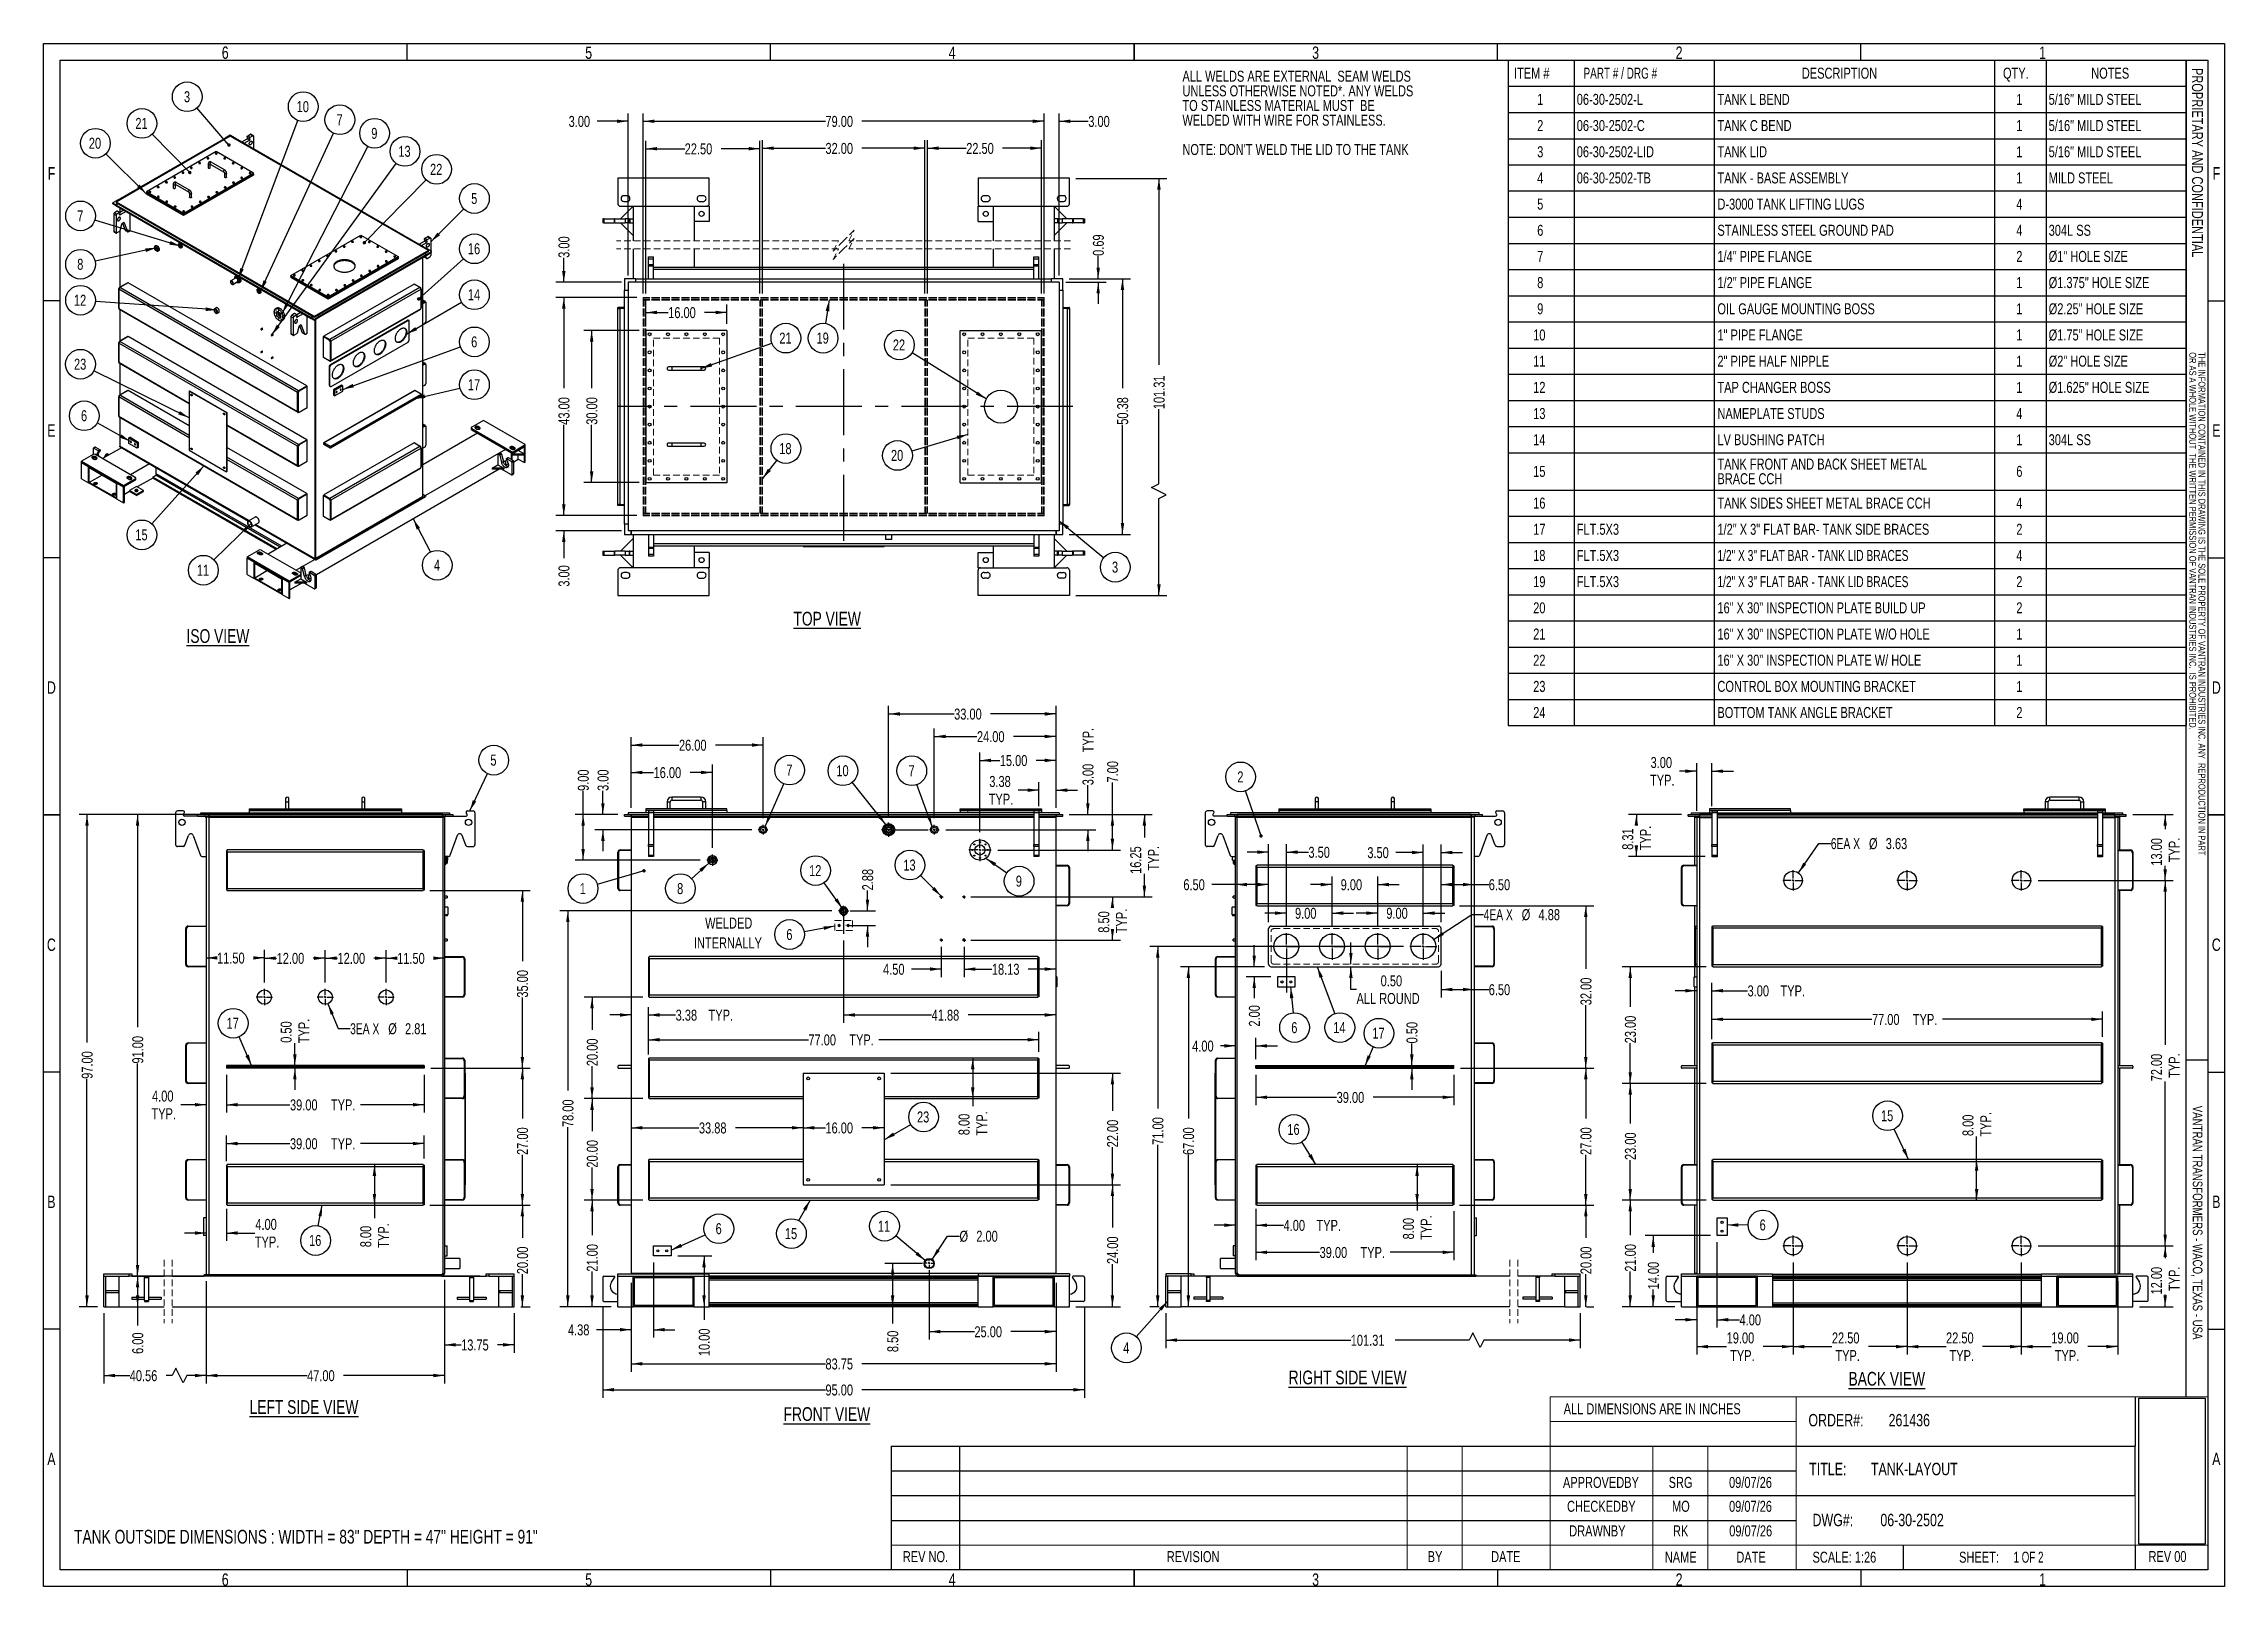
# Model space of a CAD drawing. Header units: inches. Extents: x 0 to 430, y 0 to 304.
import ezdxf

# ---------------------------------------------------------------- set-up
doc = ezdxf.new("R2010")
doc.units = ezdxf.units.IN
doc.header["$LTSCALE"] = 26
doc.header["$MEASUREMENT"] = 0
doc.linetypes.add('CENTERX2', pattern=[0.8, 0.5, -0.1, 0.1, -0.1])
doc.linetypes.add('HIDDEN', pattern=[0.075, 0.05, -0.025])
doc.layers.add('FORMAT', color=7, linetype='Continuous')
doc.styles.add('SLDTEXTSTYLE0', font='TXT', dxfattribs={"width": 0.75})
doc.styles.add('SLDTEXTSTYLE1', font='TXT', dxfattribs={"width": 0.666667})
doc.styles.add('SLDTEXTSTYLE2', font='TXT', dxfattribs={"width": 0.678571})
doc.styles.add('SLDTEXTSTYLE3', font='TXT', dxfattribs={"width": 0.694444})
doc.styles.add('SLDTEXTSTYLE4', font='TXT', dxfattribs={"width": 0.7})
doc.dimstyles.new('SLDDIMSTYLE0', dxfattribs={"dimtxt": 2.208984, "dimasz": 2.208984, "dimexe": 0, "dimexo": 0.0625, "dimgap": 0.552246, "dimtad": 0, "dimrnd": 1e-09, "dimzin": 12, "dimdsep": 46, "dimtxsty": 'SLDTEXTSTYLE0', "dimsah": 1, "dimcen": 0.09, "dimadec": 0, "dimazin": 3, "dimtfac": 1, "dimtmove": 0, "dimatfit": 0, "dimfxl": 0, "dimfrac": 2, "dimtolj": 1, "dimtzin": 12, "dimarcsym": 0})
doc.dimstyles.new('SLDDIMSTYLE1', dxfattribs={"dimtxt": 2.208984, "dimasz": 2.208984, "dimexe": 0, "dimexo": 0.0625, "dimgap": 0.552246, "dimtad": 0, "dimrnd": 1e-09, "dimzin": 12, "dimdsep": 46, "dimtxsty": 'SLDTEXTSTYLE0', "dimsah": 1, "dimcen": 0.09, "dimadec": 0, "dimazin": 3, "dimtfac": 1, "dimtofl": 0, "dimtmove": 0, "dimatfit": 3, "dimfxl": 0, "dimfrac": 2, "dimtolj": 1, "dimtzin": 12, "dimarcsym": 0})
doc.dimstyles.new('SLDDIMSTYLE10', dxfattribs={"dimtxt": 2.208984, "dimasz": 2.208984, "dimexe": 0, "dimexo": 0.0625, "dimgap": 0.552246, "dimtad": 0, "dimrnd": 1e-09, "dimdsep": 46, "dimtxsty": 'SLDTEXTSTYLE0', "dimsah": 1, "dimcen": 0.09, "dimadec": 0, "dimazin": 2, "dimtfac": 1, "dimtmove": 0, "dimatfit": 0, "dimfxl": 0, "dimfrac": 2, "dimtolj": 1, "dimtzin": 12, "dimarcsym": 0})
doc.dimstyles.new('SLDDIMSTYLE2', dxfattribs={"dimtxt": 2.208984, "dimasz": 2.208984, "dimexe": 0, "dimexo": 0.0625, "dimgap": 0.552246, "dimtad": 0, "dimtih": 1, "dimtoh": 1, "dimrnd": 1e-09, "dimzin": 4, "dimdsep": 46, "dimtxsty": 'SLDTEXTSTYLE0', "dimsah": 1, "dimcen": 0, "dimadec": 0, "dimazin": 1, "dimtfac": 1, "dimtofl": 0, "dimtmove": 0, "dimatfit": 3, "dimfxl": 0, "dimfrac": 2, "dimtolj": 1, "dimtzin": 12, "dimarcsym": 0})
doc.dimstyles.new('SLDDIMSTYLE3', dxfattribs={"dimtxt": 2.208984, "dimasz": 2.208984, "dimexe": 0, "dimexo": 0.0625, "dimgap": 0.552246, "dimtad": 0, "dimrnd": 1e-09, "dimzin": 4, "dimdsep": 46, "dimtxsty": 'SLDTEXTSTYLE0', "dimsah": 1, "dimcen": 0.09, "dimadec": 0, "dimazin": 1, "dimtfac": 1, "dimtofl": 0, "dimtmove": 0, "dimatfit": 3, "dimfxl": 0, "dimfrac": 2, "dimtolj": 1, "dimtzin": 12, "dimarcsym": 0})
doc.dimstyles.new('SLDDIMSTYLE4', dxfattribs={"dimtxt": 2.208984, "dimasz": 2.208984, "dimexe": 0, "dimexo": 0.0625, "dimgap": 0.552246, "dimtad": 0, "dimrnd": 1e-09, "dimzin": 4, "dimdsep": 46, "dimtxsty": 'SLDTEXTSTYLE0', "dimsah": 1, "dimcen": 0.09, "dimadec": 0, "dimazin": 1, "dimtfac": 1, "dimtmove": 0, "dimatfit": 0, "dimfxl": 0, "dimfrac": 2, "dimtolj": 1, "dimtzin": 12, "dimarcsym": 0})
doc.dimstyles.new('SLDDIMSTYLE5', dxfattribs={"dimtxt": 0.18, "dimasz": 2.208984, "dimexe": 0, "dimexo": 0.0625, "dimgap": 0, "dimtad": 0, "dimtih": 1, "dimtoh": 1, "dimdec": 0, "dimrnd": 1e-09, "dimzin": 0, "dimdsep": 46, "dimtxsty": 'Standard', "dimsah": 1, "dimcen": 0.09, "dimadec": 0, "dimazin": 0, "dimtfac": 2.208984, "dimtdec": 0, "dimtofl": 0, "dimtmove": 0, "dimatfit": 3, "dimfxl": 0, "dimfrac": 2, "dimtolj": 1, "dimtzin": 0, "dimarcsym": 0})
doc.dimstyles.new('SLDDIMSTYLE6', dxfattribs={"dimtxt": 0.18, "dimasz": 0.679688, "dimexe": 0, "dimexo": 0.0625, "dimgap": 0, "dimtad": 0, "dimtih": 1, "dimtoh": 1, "dimdec": 0, "dimrnd": 1e-09, "dimzin": 0, "dimdsep": 46, "dimtxsty": 'Standard', "dimblk1": 'DOT', "dimblk2": 'DOT', "dimsah": 1, "dimcen": 0.09, "dimadec": 0, "dimazin": 0, "dimtfac": 0.679688, "dimtdec": 0, "dimtofl": 0, "dimtmove": 0, "dimatfit": 3, "dimldrblk": 'DOT', "dimfxl": 0, "dimfrac": 2, "dimtolj": 1, "dimtzin": 0, "dimarcsym": 0})
doc.dimstyles.new('SLDDIMSTYLE7', dxfattribs={"dimtxt": 2.208984, "dimasz": 2.208984, "dimexe": 0, "dimexo": 0.0625, "dimgap": 0.552246, "dimtad": 0, "dimrnd": 1e-09, "dimzin": 0, "dimdsep": 46, "dimtxsty": 'SLDTEXTSTYLE0', "dimsah": 1, "dimcen": 0.09, "dimadec": 0, "dimazin": 0, "dimtfac": 1, "dimtmove": 0, "dimatfit": 0, "dimfxl": 0, "dimfrac": 2, "dimtolj": 1, "dimtzin": 12, "dimarcsym": 0})
doc.dimstyles.new('SLDDIMSTYLE8', dxfattribs={"dimtxt": 2.208984, "dimasz": 2.208984, "dimexe": 0, "dimexo": 0.0625, "dimgap": 0.552246, "dimtad": 0, "dimtih": 1, "dimtoh": 1, "dimrnd": 1e-09, "dimzin": 12, "dimdsep": 46, "dimtxsty": 'SLDTEXTSTYLE0', "dimsah": 1, "dimcen": 0, "dimadec": 0, "dimazin": 3, "dimtfac": 1, "dimtofl": 0, "dimtmove": 0, "dimatfit": 3, "dimfxl": 0, "dimfrac": 2, "dimtolj": 1, "dimtzin": 12, "dimarcsym": 0})
doc.dimstyles.new('SLDDIMSTYLE9', dxfattribs={"dimtxt": 2.208984, "dimasz": 2.208984, "dimexe": 0, "dimexo": 0.0625, "dimgap": 0.552246, "dimtad": 0, "dimtih": 1, "dimtoh": 1, "dimrnd": 1e-09, "dimzin": 0, "dimdsep": 46, "dimtxsty": 'SLDTEXTSTYLE0', "dimsah": 1, "dimcen": 0.09, "dimadec": 0, "dimazin": 0, "dimtfac": 1, "dimtmove": 0, "dimatfit": 0, "dimfxl": 0, "dimfrac": 2, "dimtolj": 1, "dimtzin": 12, "dimarcsym": 0})
picture_1 = doc.add_image_def('image1.bmp', size_in_pixel=(535, 215))

msp = doc.modelspace()

# ---------------------------------------------------------------- texts
at = {"color": 7, "linetype": 'Continuous', "lineweight": 0, "rotation": 270, "style": 'SLDTEXTSTYLE0'}
for s, insert, char_height, attachment_point in [('PROPRIETARY AND CONFIDENTIAL', (425.696, 299.21), 2.16667, 1), ('VANTRAN TRANSFORMERS - WACO, TEXAS - USA', (425.598, 71.681), 1.89583, 2)]:
    msp.add_mtext(s, dxfattribs=dict(at, insert=insert, char_height=char_height, attachment_point=attachment_point))
at = {"layer": 'FORMAT', "style": 'SLDTEXTSTYLE0'}
for s, insert, char_height, attachment_point in [('6', (35.801, 303.448), 2.438, 2), ('5', (107.455, 303.448), 2.438, 2), ('4', (179.108, 303.448), 2.438, 2), ('3', (250.762, 303.448), 2.438, 2), ('2', (322.416, 303.448), 2.438, 2), ('1', (394.069, 303.448), 2.438, 2), ('F', (1.548, 279.673), 2.438, 2), ('F', (428.349, 279.673), 2.438, 2), ('E', (1.53, 229.004), 2.438, 2), ('E', (428.332, 229.004), 2.438, 2), ('\\LTOP VIEW', (147.827, 192.048), 2.7083, 1), ('\\LISO VIEW', (28.172, 188.629), 2.7083, 1), ('D', (1.534, 178.334), 2.438, 2), ('D', (428.335, 178.334), 2.438, 2), ('C', (1.524, 127.665), 2.438, 2), ('C', (428.325, 127.665), 2.438, 2), ('B', (1.533, 76.996), 2.438, 2), ('B', (428.334, 76.996), 2.438, 2), ('\\LRIGHT SIDE VIEW', (245.449, 42.519), 2.70833, 1), ('\\LBACK VIEW', (355.824, 42.266), 2.70833, 1), ('\\LLEFT SIDE VIEW', (40.618, 36.697), 2.70833, 1), ('\\LFRONT VIEW', (145.885, 35.311), 2.70833, 1), ('A', (1.535, 26.327), 2.438, 2), ('A', (428.336, 26.327), 2.438, 2), ('TANK OUTSIDE DIMENSIONS : WIDTH = 83" DEPTH = 47" HEIGHT = 91"', (5.998, 11.138), 2.70833, 1), ('6', (35.801, 2.552), 2.438, 2), ('5', (107.455, 2.552), 2.438, 2), ('4', (179.108, 2.552), 2.438, 2), ('3', (250.762, 2.552), 2.438, 2), ('2', (322.416, 2.552), 2.438, 2), ('1', (394.069, 2.552), 2.438, 2)]:
    msp.add_mtext(s, dxfattribs=dict(at, insert=insert, char_height=char_height, attachment_point=attachment_point))
at = {"layer": 'FORMAT', "color": 7}
for s, insert, char_height, attachment_point, style in [('ALL DIMENSIONS ARE IN INCHES', (299.671, 36.076), 2.16667, 1, 'SLDTEXTSTYLE0'), ('ORDER#:', (347.919, 33.974), 2.4375, 1, 'SLDTEXTSTYLE0'), ('261436', (363.725, 33.974), 2.4375, 1, 'SLDTEXTSTYLE0'), ('APPROVEDBY', (307.014, 21.566), 2.1667, 2, 'SLDTEXTSTYLE0'), ('SRG', (322.715, 21.566), 2.1667, 2, 'SLDTEXTSTYLE0'), ('09/07/26', (336.499, 21.566), 2.1667, 2, 'SLDTEXTSTYLE0'), ('TITLE:', (348.072, 24.345), 2.4375, 1, 'SLDTEXTSTYLE0'), ('TANK-LAYOUT', (360.236, 24.345), 2.4375, 1, 'SLDTEXTSTYLE0'), ('CHECKEDBY', (307.097, 16.858), 2.1667, 2, 'SLDTEXTSTYLE0'), ('MO', (322.775, 16.858), 2.1667, 2, 'SLDTEXTSTYLE0'), ('09/07/26', (336.499, 16.858), 2.1667, 2, 'SLDTEXTSTYLE0'), ('DWG#:', (348.725, 14.296), 2.4375, 1, 'SLDTEXTSTYLE0'), ('06-30-2502', (362.102, 14.296), 2.4375, 1, 'SLDTEXTSTYLE0'), ('DRAWNBY', (306.31, 12.016), 2.1667, 2, 'SLDTEXTSTYLE0'), ('RK', (322.735, 12.016), 2.1667, 2, 'SLDTEXTSTYLE0'), ('09/07/26', (336.537, 12.016), 2.1667, 2, 'SLDTEXTSTYLE0'), ('REV NO.', (173.854, 6.94), 2.1667, 2, 'SLDTEXTSTYLE0'), ('REVISION', (226.616, 6.94), 2.1667, 2, 'SLDTEXTSTYLE0'), ('BY', (274.313, 6.94), 2.1667, 2, 'SLDTEXTSTYLE0'), ('DATE', (288.262, 6.94), 2.1667, 2, 'SLDTEXTSTYLE0'), ('NAME', (322.738, 6.833), 2.1667, 2, 'SLDTEXTSTYLE0'), ('DATE', (336.609, 6.833), 2.1667, 2, 'SLDTEXTSTYLE0'), ('SCALE: 1:26', (348.725, 6.833), 2.16667, 1, 'SLDTEXTSTYLE0'), ('SHEET:', (377.622, 6.833), 2.1667, 1, 'SLDTEXTSTYLE0'), ('1 OF 2', (388.354, 6.833), 2.1667, 1, 'SLDTEXTSTYLE1'), ('REV 00', (414.961, 6.96), 2.1667, 1, 'SLDTEXTSTYLE0')]:
    msp.add_mtext(s, dxfattribs=dict(at, insert=insert, char_height=char_height, attachment_point=attachment_point, style=style))

# ---------------------------------------------------------------- blocks, each defined once
blk = doc.blocks.new('SW_NOTE_0')
at = {"layer": 'FORMAT', "color": 0, "char_height": 2.1667, "attachment_point": 1, "style": 'SLDTEXTSTYLE0'}
for s, insert in [('ALL WELDS ARE EXTERNAL  SEAM WELDS', (0, 2.79)), ('TO STAINLESS MATERIAL MUST  BE', (0, -2.98)), ('UNLESS OTHERWISE NOTED*. ANY WELDS', (0, -0.1)), ('WELDED WITH WIRE FOR STAINLESS.', (0, -5.87)), ("NOTE: DON'T WELD THE LID TO THE TANK", (0, -11.65))]:
    blk.add_mtext(s, dxfattribs=dict(at, insert=insert))
blk = doc.blocks.new('SW_NOTE_0_1')
at = {"color": 0, "linetype": 'Continuous', "lineweight": 0, "attachment_point": 1, "rotation": 270, "style": 'SLDTEXTSTYLE0'}
for s, insert, char_height in [('OR AS A WHOLE WITHOUT  THE WRITTEN PERMISSION OF VANTRAN INDUSTRIES INC.  IS PROHIBITED.', (-0.06, 0), 1.3542), ('THE INFORMATION CONTAINED IN THIS DRAWING IS THE SOLE PROPERTY OF VANTRAN INDUSTRIES INC. ANY  REPRODUCTION IN PART', (1.75, 0), 1.35417)]:
    blk.add_mtext(s, dxfattribs=dict(at, insert=insert, char_height=char_height))
blk = doc.blocks.new('SW_TABLEANNOTATION_0')
at = {"layer": 'FORMAT', "color": 0}
for p, q in [((0, 0), (0, -5.16)), ((0, 0), (13, 0)), ((13, 0), (13, -5.16)), ((13, 0), (40.62, 0)), ((40.62, 0), (40.62, -5.16)), ((40.62, 0), (95.87, 0)), ((95.87, 0), (95.87, -5.16)), ((95.87, 0), (106.03, 0)), ((106.03, 0), (106.03, -5.16)), ((106.03, 0), (133.66, 0)), ((133.66, 0), (133.66, -5.16)), ((0, -5.16), (13, -5.16)), ((0, -5.16), (0, -10.32)), ((13, -5.16), (40.62, -5.16)), ((13, -5.16), (13, -10.32)), ((40.62, -5.16), (95.87, -5.16)), ((40.62, -5.16), (40.62, -10.32)), ((95.87, -5.16), (106.03, -5.16)), ((95.87, -5.16), (95.87, -10.32)), ((106.03, -5.16), (133.66, -5.16)), ((106.03, -5.16), (106.03, -10.32)), ((133.66, -5.16), (133.66, -10.32)), ((0, -10.32), (0, -15.48)), ((0, -10.32), (13, -10.32)), ((13, -10.32), (13, -15.48)), ((13, -10.32), (40.62, -10.32)), ((40.62, -10.32), (40.62, -15.48)), ((40.62, -10.32), (95.87, -10.32)), ((95.87, -10.32), (95.87, -15.48)), ((95.87, -10.32), (106.03, -10.32)), ((106.03, -10.32), (106.03, -15.48)), ((106.03, -10.32), (133.66, -10.32)), ((133.66, -10.32), (133.66, -15.48)), ((0, -15.48), (0, -20.64)), ((0, -15.48), (13, -15.48)), ((13, -15.48), (13, -20.64)), ((13, -15.48), (40.62, -15.48)), ((40.62, -15.48), (40.62, -20.64)), ((40.62, -15.48), (95.87, -15.48)), ((95.87, -15.48), (95.87, -20.64)), ((95.87, -15.48), (106.03, -15.48)), ((106.03, -15.48), (106.03, -20.64)), ((106.03, -15.48), (133.66, -15.48)), ((133.66, -15.48), (133.66, -20.64)), ((0, -20.64), (0, -25.79)), ((0, -20.64), (13, -20.64)), ((13, -20.64), (13, -25.79)), ((13, -20.64), (40.62, -20.64)), ((40.62, -20.64), (40.62, -25.79)), ((40.62, -20.64), (95.87, -20.64)), ((95.87, -20.64), (95.87, -25.79)), ((95.87, -20.64), (106.03, -20.64)), ((106.03, -20.64), (106.03, -25.79)), ((106.03, -20.64), (133.66, -20.64)), ((133.66, -20.64), (133.66, -25.79)), ((0, -25.79), (0, -30.95)), ((0, -25.79), (13, -25.79)), ((13, -25.79), (13, -30.95)), ((13, -25.79), (40.62, -25.79)), ((40.62, -25.79), (40.62, -30.95)), ((40.62, -25.79), (95.87, -25.79)), ((95.87, -25.79), (95.87, -30.95)), ((95.87, -25.79), (106.03, -25.79)), ((106.03, -25.79), (106.03, -30.95)), ((106.03, -25.79), (133.66, -25.79)), ((133.66, -25.79), (133.66, -30.95)), ((0, -30.95), (0, -36.11)), ((0, -30.95), (13, -30.95)), ((13, -30.95), (13, -36.11)), ((13, -30.95), (40.62, -30.95)), ((40.62, -30.95), (40.62, -36.11)), ((40.62, -30.95), (95.87, -30.95)), ((95.87, -30.95), (95.87, -36.11)), ((95.87, -30.95), (106.03, -30.95)), ((106.03, -30.95), (106.03, -36.11)), ((106.03, -30.95), (133.66, -30.95)), ((133.66, -30.95), (133.66, -36.11)), ((0, -36.11), (0, -41.27)), ((0, -36.11), (13, -36.11)), ((13, -36.11), (13, -41.27)), ((13, -36.11), (40.62, -36.11)), ((40.62, -36.11), (40.62, -41.27)), ((40.62, -36.11), (95.87, -36.11)), ((95.87, -36.11), (95.87, -41.27)), ((95.87, -36.11), (106.03, -36.11)), ((106.03, -36.11), (106.03, -41.27)), ((106.03, -36.11), (133.66, -36.11)), ((133.66, -36.11), (133.66, -41.27)), ((0, -41.27), (0, -46.43)), ((0, -41.27), (13, -41.27)), ((13, -41.27), (13, -46.43)), ((13, -41.27), (40.62, -41.27)), ((40.62, -41.27), (40.62, -46.43)), ((40.62, -41.27), (95.87, -41.27)), ((95.87, -41.27), (95.87, -46.43)), ((95.87, -41.27), (106.03, -41.27)), ((106.03, -41.27), (106.03, -46.43)), ((106.03, -41.27), (133.66, -41.27)), ((133.66, -41.27), (133.66, -46.43)), ((0, -46.43), (0, -51.59)), ((0, -46.43), (13, -46.43)), ((13, -46.43), (13, -51.59)), ((13, -46.43), (40.62, -46.43)), ((40.62, -46.43), (40.62, -51.59)), ((40.62, -46.43), (95.87, -46.43)), ((95.87, -46.43), (95.87, -51.59)), ((95.87, -46.43), (106.03, -46.43)), ((106.03, -46.43), (106.03, -51.59)), ((106.03, -46.43), (133.66, -46.43)), ((133.66, -46.43), (133.66, -51.59)), ((0, -51.59), (0, -56.75)), ((0, -51.59), (13, -51.59)), ((13, -51.59), (13, -56.75)), ((13, -51.59), (40.62, -51.59)), ((40.62, -51.59), (40.62, -56.75)), ((40.62, -51.59), (95.87, -51.59)), ((95.87, -51.59), (95.87, -56.75)), ((95.87, -51.59), (106.03, -51.59)), ((106.03, -51.59), (106.03, -56.75)), ((106.03, -51.59), (133.66, -51.59)), ((133.66, -51.59), (133.66, -56.75)), ((0, -56.75), (0, -61.91)), ((0, -56.75), (13, -56.75)), ((13, -56.75), (13, -61.91)), ((13, -56.75), (40.62, -56.75)), ((40.62, -56.75), (40.62, -61.91)), ((40.62, -56.75), (95.87, -56.75)), ((95.87, -56.75), (95.87, -61.91)), ((95.87, -56.75), (106.03, -56.75)), ((106.03, -56.75), (106.03, -61.91)), ((106.03, -56.75), (133.66, -56.75)), ((133.66, -56.75), (133.66, -61.91)), ((0, -61.91), (0, -67.07)), ((0, -61.91), (13, -61.91)), ((13, -61.91), (13, -67.07)), ((13, -61.91), (40.62, -61.91)), ((40.62, -61.91), (40.62, -67.07)), ((40.62, -61.91), (95.87, -61.91)), ((95.87, -61.91), (95.87, -67.07)), ((95.87, -61.91), (106.03, -61.91)), ((106.03, -61.91), (106.03, -67.07)), ((106.03, -61.91), (133.66, -61.91)), ((133.66, -61.91), (133.66, -67.07)), ((0, -67.07), (0, -72.22)), ((0, -67.07), (13, -67.07)), ((13, -67.07), (13, -72.22)), ((13, -67.07), (40.62, -67.07)), ((40.62, -67.07), (40.62, -72.22)), ((40.62, -67.07), (95.87, -67.07)), ((95.87, -67.07), (95.87, -72.22)), ((95.87, -67.07), (106.03, -67.07)), ((106.03, -67.07), (106.03, -72.22)), ((106.03, -67.07), (133.66, -67.07)), ((133.66, -67.07), (133.66, -72.22)), ((0, -72.22), (0, -77.38)), ((0, -72.22), (13, -72.22)), ((13, -72.22), (13, -77.38)), ((13, -72.22), (40.62, -72.22)), ((40.62, -72.22), (40.62, -77.38)), ((40.62, -72.22), (95.87, -72.22)), ((95.87, -72.22), (95.87, -77.38)), ((95.87, -72.22), (106.03, -72.22)), ((106.03, -72.22), (106.03, -77.38)), ((106.03, -72.22), (133.66, -72.22)), ((133.66, -72.22), (133.66, -77.38)), ((0, -77.38), (0, -84.72)), ((0, -77.38), (13, -77.38)), ((13, -77.38), (13, -84.72)), ((13, -77.38), (40.62, -77.38)), ((40.62, -77.38), (40.62, -84.72)), ((40.62, -77.38), (95.87, -77.38)), ((95.87, -77.38), (95.87, -84.72)), ((95.87, -77.38), (106.03, -77.38)), ((106.03, -77.38), (106.03, -84.72)), ((106.03, -77.38), (133.66, -77.38)), ((133.66, -77.38), (133.66, -84.72)), ((0, -84.72), (0, -89.88)), ((0, -84.72), (13, -84.72)), ((13, -84.72), (13, -89.88)), ((13, -84.72), (40.62, -84.72)), ((40.62, -84.72), (40.62, -89.88)), ((40.62, -84.72), (95.87, -84.72)), ((95.87, -84.72), (95.87, -89.88)), ((95.87, -84.72), (106.03, -84.72)), ((106.03, -84.72), (106.03, -89.88)), ((106.03, -84.72), (133.66, -84.72)), ((133.66, -84.72), (133.66, -89.88)), ((0, -89.88), (0, -95.04)), ((0, -89.88), (13, -89.88)), ((13, -89.88), (13, -95.04)), ((13, -89.88), (40.62, -89.88)), ((40.62, -89.88), (40.62, -95.04)), ((40.62, -89.88), (95.87, -89.88)), ((95.87, -89.88), (95.87, -95.04)), ((95.87, -89.88), (106.03, -89.88)), ((106.03, -89.88), (106.03, -95.04)), ((106.03, -89.88), (133.66, -89.88)), ((133.66, -89.88), (133.66, -95.04)), ((0, -95.04), (0, -100.2)), ((0, -95.04), (13, -95.04)), ((13, -95.04), (13, -100.2)), ((13, -95.04), (40.62, -95.04)), ((40.62, -95.04), (40.62, -100.2)), ((40.62, -95.04), (95.87, -95.04)), ((95.87, -95.04), (95.87, -100.2)), ((95.87, -95.04), (106.03, -95.04)), ((106.03, -95.04), (106.03, -100.2)), ((106.03, -95.04), (133.66, -95.04)), ((133.66, -95.04), (133.66, -100.2)), ((0, -100.2), (0, -105.36)), ((0, -100.2), (13, -100.2)), ((13, -100.2), (13, -105.36)), ((13, -100.2), (40.62, -100.2)), ((40.62, -100.2), (40.62, -105.36)), ((40.62, -100.2), (95.87, -100.2)), ((95.87, -100.2), (95.87, -105.36)), ((95.87, -100.2), (106.03, -100.2)), ((106.03, -100.2), (106.03, -105.36)), ((106.03, -100.2), (133.66, -100.2)), ((133.66, -100.2), (133.66, -105.36)), ((0, -105.36), (0, -110.52)), ((0, -105.36), (13, -105.36)), ((13, -105.36), (13, -110.52)), ((13, -105.36), (40.62, -105.36)), ((40.62, -105.36), (40.62, -110.52)), ((40.62, -105.36), (95.87, -105.36)), ((95.87, -105.36), (95.87, -110.52)), ((95.87, -105.36), (106.03, -105.36)), ((106.03, -105.36), (106.03, -110.52)), ((106.03, -105.36), (133.66, -105.36)), ((133.66, -105.36), (133.66, -110.52)), ((0, -110.52), (0, -115.67)), ((0, -110.52), (13, -110.52)), ((13, -110.52), (13, -115.67)), ((13, -110.52), (40.62, -110.52)), ((40.62, -110.52), (40.62, -115.67)), ((40.62, -110.52), (95.87, -110.52)), ((95.87, -110.52), (95.87, -115.67)), ((95.87, -110.52), (106.03, -110.52)), ((106.03, -110.52), (106.03, -115.67)), ((106.03, -110.52), (133.66, -110.52)), ((133.66, -110.52), (133.66, -115.67)), ((0, -115.67), (0, -120.83)), ((0, -115.67), (13, -115.67)), ((13, -115.67), (13, -120.83)), ((13, -115.67), (40.62, -115.67)), ((40.62, -115.67), (40.62, -120.83)), ((40.62, -115.67), (95.87, -115.67)), ((95.87, -115.67), (95.87, -120.83)), ((95.87, -115.67), (106.03, -115.67)), ((106.03, -115.67), (106.03, -120.83)), ((106.03, -115.67), (133.66, -115.67)), ((133.66, -115.67), (133.66, -120.83)), ((0, -120.83), (0, -125.99)), ((0, -120.83), (13, -120.83)), ((13, -120.83), (13, -125.99)), ((13, -120.83), (40.62, -120.83)), ((40.62, -120.83), (40.62, -125.99)), ((40.62, -120.83), (95.87, -120.83)), ((95.87, -120.83), (95.87, -125.99)), ((95.87, -120.83), (106.03, -120.83)), ((106.03, -120.83), (106.03, -125.99)), ((106.03, -120.83), (133.66, -120.83)), ((133.66, -120.83), (133.66, -125.99)), ((0, -125.99), (0, -131.15)), ((0, -125.99), (13, -125.99)), ((13, -125.99), (13, -131.15)), ((13, -125.99), (40.62, -125.99)), ((40.62, -125.99), (40.62, -131.15)), ((40.62, -125.99), (95.87, -125.99)), ((95.87, -125.99), (95.87, -131.15)), ((95.87, -125.99), (106.03, -125.99)), ((106.03, -125.99), (106.03, -131.15)), ((106.03, -125.99), (133.66, -125.99)), ((133.66, -125.99), (133.66, -131.15)), ((0, -131.15), (13, -131.15)), ((13, -131.15), (40.62, -131.15)), ((40.62, -131.15), (95.87, -131.15)), ((95.87, -131.15), (106.03, -131.15)), ((106.03, -131.15), (133.66, -131.15))]:
    blk.add_line(p, q, dxfattribs=at)
at = {"layer": 'FORMAT', "color": 0, "attachment_point": 1}
for s, insert, char_height, style in [('ITEM #', (1.13, -1.49), 2.167, 'SLDTEXTSTYLE0'), ('PART # / DRG #', (14.83, -1.49), 2.1667, 'SLDTEXTSTYLE2'), ('DESCRIPTION', (57.88, -1.49), 2.1667, 'SLDTEXTSTYLE0'), ('QTY.', (97.54, -1.49), 2.167, 'SLDTEXTSTYLE0'), ('NOTES', (114.93, -1.49), 2.167, 'SLDTEXTSTYLE0'), ('1', (5.71, -6.65), 2.17, 'SLDTEXTSTYLE0'), ('06-30-2502-L', (13.51, -6.65), 2.1667, 'SLDTEXTSTYLE0'), ('TANK L BEND', (41.24, -6.65), 2.1667, 'SLDTEXTSTYLE0'), ('1', (100.16, -6.65), 2.17, 'SLDTEXTSTYLE0'), ('5/16" MILD STEEL', (106.54, -6.65), 2.1667, 'SLDTEXTSTYLE0'), ('2', (5.71, -11.81), 2.17, 'SLDTEXTSTYLE0'), ('06-30-2502-C', (13.51, -11.81), 2.1667, 'SLDTEXTSTYLE0'), ('TANK C BEND', (41.24, -11.81), 2.1667, 'SLDTEXTSTYLE0'), ('1', (100.16, -11.81), 2.17, 'SLDTEXTSTYLE0'), ('5/16" MILD STEEL', (106.54, -11.81), 2.1667, 'SLDTEXTSTYLE0'), ('3', (5.71, -16.97), 2.17, 'SLDTEXTSTYLE0'), ('06-30-2502-LID', (13.51, -16.97), 2.1667, 'SLDTEXTSTYLE0'), ('TANK LID', (41.24, -16.97), 2.167, 'SLDTEXTSTYLE0'), ('1', (100.16, -16.97), 2.17, 'SLDTEXTSTYLE0'), ('5/16" MILD STEEL', (106.54, -16.97), 2.1667, 'SLDTEXTSTYLE0'), ('4', (5.71, -22.13), 2.17, 'SLDTEXTSTYLE0'), ('06-30-2502-TB', (13.51, -22.13), 2.1667, 'SLDTEXTSTYLE0'), ('TANK - BASE ASSEMBLY', (41.24, -22.13), 2.1667, 'SLDTEXTSTYLE0'), ('1', (100.16, -22.13), 2.17, 'SLDTEXTSTYLE0'), ('MILD STEEL', (106.54, -22.13), 2.167, 'SLDTEXTSTYLE0'), ('5', (5.71, -27.29), 2.17, 'SLDTEXTSTYLE0'), ('D-3000 TANK LIFTING LUGS', (41.24, -27.29), 2.1667, 'SLDTEXTSTYLE0'), ('4', (100.16, -27.29), 2.17, 'SLDTEXTSTYLE0'), ('6', (5.71, -32.45), 2.17, 'SLDTEXTSTYLE0'), ('STAINLESS STEEL GROUND PAD', (41.24, -32.45), 2.1667, 'SLDTEXTSTYLE0'), ('4', (100.16, -32.45), 2.17, 'SLDTEXTSTYLE0'), ('304L SS', (106.54, -32.45), 2.167, 'SLDTEXTSTYLE0'), ('7', (5.71, -37.6), 2.17, 'SLDTEXTSTYLE0'), ('1/4" PIPE FLANGE', (41.24, -37.6), 2.1667, 'SLDTEXTSTYLE0'), ('2', (100.16, -37.6), 2.17, 'SLDTEXTSTYLE0'), ('Ø1" HOLE SIZE', (106.54, -37.6), 2.1667, 'SLDTEXTSTYLE0'), ('8', (5.71, -42.76), 2.17, 'SLDTEXTSTYLE0'), ('1/2" PIPE FLANGE', (41.24, -42.76), 2.1667, 'SLDTEXTSTYLE0'), ('1', (100.16, -42.76), 2.17, 'SLDTEXTSTYLE0'), ('Ø1.375" HOLE SIZE', (106.54, -42.76), 2.1667, 'SLDTEXTSTYLE0'), ('9', (5.71, -47.92), 2.17, 'SLDTEXTSTYLE0'), ('OIL GAUGE MOUNTING BOSS', (41.24, -47.92), 2.1667, 'SLDTEXTSTYLE0'), ('1', (100.16, -47.92), 2.17, 'SLDTEXTSTYLE0'), ('Ø2.25" HOLE SIZE', (106.54, -47.92), 2.1667, 'SLDTEXTSTYLE0'), ('10', (4.92, -53.08), 2.167, 'SLDTEXTSTYLE0'), ('1" PIPE FLANGE', (41.24, -53.08), 2.1667, 'SLDTEXTSTYLE0'), ('1', (100.16, -53.08), 2.17, 'SLDTEXTSTYLE0'), ('Ø1.75" HOLE SIZE', (106.54, -53.08), 2.1667, 'SLDTEXTSTYLE0'), ('11', (4.92, -58.24), 2.167, 'SLDTEXTSTYLE0'), ('2" PIPE HALF NIPPLE', (41.24, -58.24), 2.1667, 'SLDTEXTSTYLE0'), ('1', (100.16, -58.24), 2.17, 'SLDTEXTSTYLE0'), ('Ø2" HOLE SIZE', (106.54, -58.24), 2.1667, 'SLDTEXTSTYLE0'), ('12', (4.92, -63.4), 2.167, 'SLDTEXTSTYLE0'), ('TAP CHANGER BOSS', (41.24, -63.4), 2.1667, 'SLDTEXTSTYLE0'), ('1', (100.16, -63.4), 2.17, 'SLDTEXTSTYLE0'), ('Ø1.625" HOLE SIZE', (106.54, -63.4), 2.1667, 'SLDTEXTSTYLE0'), ('13', (4.92, -68.56), 2.167, 'SLDTEXTSTYLE0'), ('NAMEPLATE STUDS', (41.24, -68.56), 2.1667, 'SLDTEXTSTYLE0'), ('4', (100.16, -68.56), 2.17, 'SLDTEXTSTYLE0'), ('14', (4.92, -73.72), 2.167, 'SLDTEXTSTYLE0'), ('LV BUSHING PATCH', (41.24, -73.72), 2.1667, 'SLDTEXTSTYLE0'), ('1', (100.16, -73.72), 2.17, 'SLDTEXTSTYLE0'), ('304L SS', (106.54, -73.72), 2.167, 'SLDTEXTSTYLE0'), ('15', (4.92, -79.96), 2.167, 'SLDTEXTSTYLE0'), ('TANK FRONT AND BACK SHEET METAL', (41.24, -78.52), 2.1667, 'SLDTEXTSTYLE0'), ('BRACE CCH', (41.24, -81.41), 2.167, 'SLDTEXTSTYLE0'), ('6', (100.16, -79.96), 2.17, 'SLDTEXTSTYLE0'), ('16', (4.92, -86.21), 2.167, 'SLDTEXTSTYLE0'), ('TANK SIDES SHEET METAL BRACE CCH', (41.24, -86.21), 2.1667, 'SLDTEXTSTYLE0'), ('4', (100.16, -86.21), 2.17, 'SLDTEXTSTYLE0'), ('17', (4.92, -91.37), 2.167, 'SLDTEXTSTYLE0'), ('FLT.5X3', (13.51, -91.37), 2.167, 'SLDTEXTSTYLE0'), ('1/2" X 3" FLAT BAR- TANK SIDE BRACES', (41.24, -91.37), 2.1667, 'SLDTEXTSTYLE0'), ('2', (100.16, -91.37), 2.17, 'SLDTEXTSTYLE0'), ('18', (4.92, -96.53), 2.167, 'SLDTEXTSTYLE0'), ('FLT.5X3', (13.51, -96.53), 2.167, 'SLDTEXTSTYLE0'), ('1/2" X 3" FLAT BAR - TANK LID BRACES', (41.24, -96.53), 2.1667, 'SLDTEXTSTYLE3'), ('4', (100.16, -96.53), 2.17, 'SLDTEXTSTYLE0'), ('19', (4.92, -101.69), 2.167, 'SLDTEXTSTYLE0'), ('FLT.5X3', (13.51, -101.69), 2.167, 'SLDTEXTSTYLE0'), ('1/2" X 3" FLAT BAR - TANK LID BRACES', (41.24, -101.69), 2.1667, 'SLDTEXTSTYLE3'), ('2', (100.16, -101.69), 2.17, 'SLDTEXTSTYLE0'), ('20', (4.92, -106.85), 2.167, 'SLDTEXTSTYLE0'), ('16" X 30" INSPECTION PLATE BUILD UP', (41.24, -106.85), 2.1667, 'SLDTEXTSTYLE0'), ('2', (100.16, -106.85), 2.17, 'SLDTEXTSTYLE0'), ('21', (4.92, -112.01), 2.167, 'SLDTEXTSTYLE0'), ('16" X 30" INSPECTION PLATE W/O HOLE', (41.24, -112.01), 2.1667, 'SLDTEXTSTYLE0'), ('1', (100.16, -112.01), 2.17, 'SLDTEXTSTYLE0'), ('22', (4.92, -117.17), 2.167, 'SLDTEXTSTYLE0'), ('16" X 30" INSPECTION PLATE W/ HOLE', (41.24, -117.17), 2.1667, 'SLDTEXTSTYLE0'), ('1', (100.16, -117.17), 2.17, 'SLDTEXTSTYLE0'), ('23', (4.92, -122.33), 2.167, 'SLDTEXTSTYLE0'), ('CONTROL BOX MOUNTING BRACKET', (41.24, -122.33), 2.1667, 'SLDTEXTSTYLE0'), ('1', (100.16, -122.33), 2.17, 'SLDTEXTSTYLE0'), ('24', (4.92, -127.48), 2.167, 'SLDTEXTSTYLE0'), ('BOTTOM TANK ANGLE BRACKET', (41.24, -127.48), 2.1667, 'SLDTEXTSTYLE0'), ('2', (100.16, -127.48), 2.17, 'SLDTEXTSTYLE0')]:
    blk.add_mtext(s, dxfattribs=dict(at, insert=insert, char_height=char_height, style=style))
blk = doc.blocks.new('Drawing View39')
at = {"color": 7, "linetype": 'Continuous', "lineweight": 25}
for p, q in [((0, 0), (0, -1.37)), ((0, 0), (0.62, 0)), ((0.62, -1.37), (0.62, 0)), ((6.69, 0.94), (0.94, 0.94)), ((0.94, 0.94), (0.94, 0.31)), ((0.94, 0.31), (6.69, 0.31)), ((6.69, 0.94), (6.69, 0.31)), ((7, 0), (7, -1.37)), ((7.62, 0), (7, 0)), ((7.62, -1.37), (7.62, 0)), ((-8.38, -2.81), (-8.38, -2.5)), ((-8.38, -2.5), (-7.06, -2.5)), ((-8.38, -2.81), (-7.06, -2.81)), ((-3.69, -2.19), (-7.69, -2.19)), ((-7.69, -2.19), (-7.69, -2.5)), ((-7.06, -2.81), (-7.06, -2.5)), ((-7.06, -2.5), (-3.69, -2.5)), ((-7.06, -2.5), (-7.06, -2.81)), ((-7.06, -2.81), (-3.69, -2.81)), ((-7.06, -2.81), (-7.06, -3.06)), ((-7.06, -3.06), (-7.06, -92.94)), ((-7.06, -3.06), (-3.69, -3.06)), ((-4.19, -1.37), (-4.19, -1.69)), ((11.81, -1.37), (-4.19, -1.37)), ((11.81, -1.69), (-4.19, -1.69)), ((-4.19, -1.69), (-4.19, -2.19)), ((11.81, -1.69), (-4.19, -1.69)), ((-2.69, -1.81), (-3.69, -1.81)), ((-3.69, -1.81), (-3.69, -2.19)), ((-2.69, -2.19), (-3.69, -2.19)), ((-3.69, -2.19), (-3.69, -8.44)), ((-2.69, -1.81), (-2.69, -2.19)), ((-2.69, -2.19), (-2.69, -8.44)), ((72.31, -2.19), (-2.69, -2.19)), ((-2.69, -2.5), (72.31, -2.5)), ((-2.69, -2.81), (72.31, -2.81)), ((-2.69, -3.06), (72.31, -3.06)), ((11.81, -1.69), (11.81, -1.37)), ((11.81, -1.69), (11.81, -2.19)), ((57.81, -1.37), (73.81, -1.37)), ((57.81, -1.69), (57.81, -1.37)), ((57.81, -1.69), (73.81, -1.69)), ((57.81, -1.69), (57.81, -2.19)), ((73.81, -1.69), (57.81, -1.69)), ((73.31, -1.81), (72.31, -1.81)), ((72.31, -1.81), (72.31, -2.19)), ((73.31, -2.19), (72.31, -2.19)), ((72.31, -2.19), (72.31, -8.44)), ((73.31, -1.81), (73.31, -2.19)), ((73.31, -2.19), (73.31, -8.44)), ((77.31, -2.19), (73.31, -2.19)), ((73.31, -2.5), (76.69, -2.5)), ((73.31, -2.81), (76.69, -2.81)), ((73.31, -3.06), (76.69, -3.06)), ((73.81, -1.37), (73.81, -1.69)), ((73.81, -1.69), (73.81, -2.19)), ((76.69, -2.81), (76.69, -2.5)), ((76.69, -2.5), (78, -2.5)), ((76.69, -2.5), (76.69, -2.81)), ((76.69, -2.81), (78, -2.81)), ((76.69, -3.06), (76.69, -2.81)), ((76.69, -92.94), (76.69, -3.06)), ((77.31, -2.19), (77.31, -2.5)), ((78, -2.81), (78, -2.5)), ((-3.69, -8.44), (-2.69, -8.44)), ((-3.69, -8.81), (-3.69, -8.44)), ((-2.69, -8.44), (-2.69, -8.81)), ((19.04, -5.5), (18.84, -5.5)), ((44.19, -5.5), (43.19, -5.5)), ((43.2, -5.38), (44.17, -5.38)), ((52.79, -5.5), (52.59, -5.5)), ((72.31, -8.44), (73.31, -8.44)), ((72.31, -8.81), (72.31, -8.44)), ((73.31, -8.44), (73.31, -8.81)), ((-9.69, -17.06), (-9.69, -9.94)), ((-9.57, -9.94), (-9.69, -9.94)), ((-9.59, -10.09), (-9.59, -16.91)), ((-9.25, -9.5), (-7.06, -9.5)), ((-9.25, -9.62), (-9.25, -9.5)), ((-7.06, -9.59), (-9.09, -9.59)), ((-2.69, -8.81), (-3.69, -8.81)), ((-3.69, -8.81), (-3.69, -10.57)), ((-2.69, -10.57), (-3.69, -10.57)), ((-3.69, -10.57), (-3.69, -10.81)), ((-2.69, -10.81), (-3.69, -10.81)), ((-2.69, -8.81), (-2.69, -10.57)), ((-2.69, -10.57), (-2.69, -10.81)), ((73.31, -8.81), (72.31, -8.81)), ((72.31, -8.81), (72.31, -10.57)), ((73.31, -10.57), (72.31, -10.57)), ((72.31, -10.57), (72.31, -10.81)), ((73.31, -10.81), (72.31, -10.81)), ((73.31, -8.81), (73.31, -10.57)), ((73.31, -10.57), (73.31, -10.81)), ((76.69, -12.5), (78.87, -12.5)), ((76.69, -12.59), (78.72, -12.59)), ((78.87, -12.62), (78.87, -12.5)), ((-9.57, -17.06), (-9.69, -17.06)), ((79.19, -12.94), (79.31, -12.94)), ((79.22, -13.09), (79.22, -19.91)), ((79.31, -12.94), (79.31, -20.06)), ((-9.25, -17.38), (-9.25, -17.5)), ((-7.06, -17.5), (-9.25, -17.5)), ((-9.09, -17.41), (-7.06, -17.41)), ((78.72, -20.41), (76.69, -20.41)), ((78.87, -20.5), (76.69, -20.5)), ((78.87, -20.38), (78.87, -20.5)), ((79.19, -20.06), (79.31, -20.06)), ((34.62, -22.25), (34.62, -22.5)), ((34.81, -22.25), (34.62, -22.25)), ((34.81, -22.5), (34.62, -22.5)), ((35, -22.25), (34.81, -22.25)), ((35, -22.5), (34.81, -22.5)), ((35, -22.5), (35, -22.25)), ((-3.5, -30.59), (-3.69, -30.59)), ((-3.69, -30.59), (-3.69, -31.09)), ((-3.5, -31.09), (-3.69, -31.09)), ((-3.69, -31.09), (-3.69, -37.91)), ((-3.5, -30.94), (-3.5, -30.5)), ((73.12, -30.5), (-3.5, -30.5)), ((73.12, -30.94), (-3.5, -30.94)), ((-3.5, -30.94), (-3.5, -38.06)), ((73.12, -30.5), (73.12, -30.94)), ((73.31, -30.59), (73.12, -30.59)), ((73.12, -38.06), (73.12, -30.94)), ((73.31, -31.09), (73.12, -31.09)), ((73.31, -30.59), (73.31, -31.09)), ((73.31, -31.09), (73.31, -37.91)), ((-3.5, -37.91), (-3.69, -37.91)), ((-3.69, -37.91), (-3.69, -38.41)), ((-3.5, -38.41), (-3.69, -38.41)), ((-3.5, -38.5), (-3.5, -38.06)), ((-3.5, -38.06), (73.12, -38.06)), ((-3.5, -38.5), (73.12, -38.5)), ((73.31, -37.91), (73.12, -37.91)), ((73.12, -38.06), (73.12, -38.5)), ((73.31, -38.41), (73.12, -38.41)), ((73.31, -37.91), (73.31, -38.41)), ((76.81, -34.5), (76.69, -34.5)), ((76.81, -36.5), (76.69, -36.5)), ((76.81, -34.5), (76.81, -36.5)), ((-3.5, -50.59), (-3.69, -50.59)), ((-3.69, -50.59), (-3.69, -51.09)), ((-3.5, -51.09), (-3.69, -51.09)), ((-3.69, -51.09), (-3.69, -57.91)), ((-3.5, -50.94), (-3.5, -50.5)), ((73.12, -50.5), (-3.5, -50.5)), ((73.12, -50.94), (-3.5, -50.94)), ((-3.5, -50.94), (-3.5, -58.06)), ((73.12, -50.5), (73.12, -50.94)), ((73.31, -50.59), (73.12, -50.59)), ((73.12, -58.06), (73.12, -50.94)), ((73.31, -51.09), (73.12, -51.09)), ((73.31, -50.59), (73.31, -51.09)), ((73.31, -51.09), (73.31, -57.91)), ((-9.69, -52.13), (-9.69, -52.38)), ((-7.06, -52), (-9.56, -52)), ((-9.56, -52.5), (-7.06, -52.5)), ((26.81, -53.5), (42.81, -53.5)), ((26.81, -53.5), (26.81, -75.5)), ((42.81, -53.5), (42.81, -75.5)), ((79.19, -52), (76.69, -52)), ((76.69, -52.5), (79.19, -52.5)), ((79.31, -52.38), (79.31, -52.13)), ((-3.69, -57.91), (-3.69, -58.41)), ((-3.5, -57.91), (-3.69, -57.91)), ((-3.5, -58.41), (-3.69, -58.41)), ((-3.5, -58.5), (-3.5, -58.06)), ((-3.5, -58.06), (26.81, -58.06)), ((-3.5, -58.5), (26.81, -58.5)), ((42.81, -58.06), (73.12, -58.06)), ((42.81, -58.5), (73.12, -58.5)), ((73.31, -57.91), (73.12, -57.91)), ((73.12, -58.06), (73.12, -58.5)), ((73.31, -58.41), (73.12, -58.41)), ((73.31, -57.91), (73.31, -58.41)), ((-9.69, -79.06), (-9.69, -71.94)), ((-9.57, -71.94), (-9.69, -71.94)), ((-9.59, -72.09), (-9.59, -78.91)), ((-9.25, -71.5), (-7.06, -71.5)), ((-9.25, -71.62), (-9.25, -71.5)), ((-7.06, -71.59), (-9.09, -71.59)), ((-3.5, -70.59), (-3.69, -70.59)), ((-3.69, -70.59), (-3.69, -71.09)), ((-3.5, -71.09), (-3.69, -71.09)), ((-3.69, -71.09), (-3.69, -77.91)), ((-3.5, -70.94), (-3.5, -70.5)), ((26.81, -70.5), (-3.5, -70.5)), ((-3.5, -70.94), (-3.5, -78.06)), ((26.81, -70.94), (-3.5, -70.94)), ((73.12, -70.5), (42.81, -70.5)), ((73.12, -70.94), (42.81, -70.94)), ((73.31, -70.59), (73.12, -70.59)), ((73.31, -71.09), (73.12, -71.09)), ((73.12, -70.5), (73.12, -70.94)), ((73.12, -78.06), (73.12, -70.94)), ((73.31, -70.59), (73.31, -71.09)), ((73.31, -71.09), (73.31, -77.91)), ((76.69, -71.5), (78.87, -71.5)), ((76.69, -71.59), (78.72, -71.59)), ((78.87, -71.62), (78.87, -71.5)), ((79.19, -71.94), (79.31, -71.94)), ((79.22, -72.09), (79.22, -78.91)), ((79.31, -71.94), (79.31, -79.06)), ((26.81, -75.5), (42.81, -75.5)), ((-9.57, -79.06), (-9.69, -79.06)), ((-9.25, -79.38), (-9.25, -79.5)), ((-7.06, -79.5), (-9.25, -79.5)), ((-9.09, -79.41), (-7.06, -79.41)), ((-3.69, -77.91), (-3.69, -78.41)), ((-3.5, -77.91), (-3.69, -77.91)), ((-3.5, -78.41), (-3.69, -78.41)), ((-3.5, -78.5), (-3.5, -78.06)), ((-3.5, -78.06), (73.12, -78.06)), ((-3.5, -78.5), (73.12, -78.5)), ((73.31, -77.91), (73.12, -77.91)), ((73.31, -78.41), (73.12, -78.41)), ((73.12, -78.06), (73.12, -78.5)), ((73.31, -77.91), (73.31, -78.41)), ((78.72, -79.41), (76.69, -79.41)), ((78.87, -79.5), (76.69, -79.5)), ((78.87, -79.38), (78.87, -79.5)), ((79.19, -79.06), (79.31, -79.06)), ((-2.69, -87.5), (0.81, -87.5)), ((-2.69, -89.5), (-2.69, -87.5)), ((0.81, -89.5), (-2.69, -89.5)), ((0.81, -87.5), (0.81, -89.5)), ((-12.69, -93.75), (-12.69, -98.25)), ((-12.44, -93.5), (-10.42, -93.5)), ((-10.95, -94.69), (-10.31, -93.69)), ((-9.69, -93), (8.31, -93)), ((-9.69, -93.5), (-9.69, -93)), ((-9.69, -93.5), (8.31, -93.5)), ((-9.69, -99.5), (-9.69, -93.5)), ((-9.69, -93.5), (-6.69, -93.5)), ((76.69, -92.94), (-7.06, -92.94)), ((-7.06, -93), (-7.06, -92.94)), ((-6.69, -93.5), (5.31, -93.5)), ((-6.69, -99.5), (-6.69, -93.5)), ((-6.69, -99.5), (-6.69, -93.5)), ((-6.44, -99.25), (-6.44, -93.75)), ((-6.44, -93.75), (5.06, -93.75)), ((5.06, -93.75), (5.06, -99.25)), ((5.31, -93.5), (5.31, -99.5)), ((5.31, -99.5), (5.31, -93.5)), ((5.31, -93.5), (8.31, -93.5)), ((8.31, -93.5), (8.31, -93)), ((61.31, -93.5), (8.31, -93.5)), ((8.31, -99.5), (8.31, -93.5)), ((61.31, -93.59), (8.31, -93.59)), ((61.31, -93.73), (8.31, -93.73)), ((61.31, -93.92), (8.31, -93.92)), ((61.31, -94.25), (8.31, -94.25)), ((61.31, -93), (61.31, -93.5)), ((79.31, -93), (61.31, -93)), ((79.31, -93.5), (61.31, -93.5)), ((61.31, -99.5), (61.31, -93.5)), ((61.31, -93.5), (64.31, -93.5)), ((64.31, -93.5), (76.31, -93.5)), ((64.31, -99.5), (64.31, -93.5)), ((64.31, -99.5), (64.31, -93.5)), ((64.56, -99.25), (64.56, -93.75)), ((64.56, -93.75), (76.06, -93.75)), ((76.06, -93.75), (76.06, -99.25)), ((76.31, -93.5), (76.31, -99.5)), ((76.31, -93.5), (79.31, -93.5)), ((76.31, -99.5), (76.31, -93.5)), ((76.69, -92.94), (76.69, -93)), ((79.31, -93), (79.31, -93.5)), ((79.31, -99.5), (79.31, -93.5)), ((80.58, -94.69), (79.94, -93.69)), ((82.06, -93.5), (80.04, -93.5)), ((82.31, -93.75), (82.31, -98.25)), ((-12.44, -98.5), (-9.69, -98.5)), ((61.31, -98.75), (8.31, -98.75)), ((82.06, -98.5), (79.31, -98.5)), ((-9.69, -99.5), (-6.69, -99.5)), ((5.31, -99.5), (-6.69, -99.5)), ((5.06, -99.25), (-6.44, -99.25)), ((5.31, -99.5), (8.31, -99.5)), ((61.31, -99.08), (8.31, -99.08)), ((61.31, -99.27), (8.31, -99.27)), ((61.31, -99.41), (8.31, -99.41)), ((61.31, -99.5), (8.31, -99.5)), ((61.31, -99.5), (64.31, -99.5)), ((76.31, -99.5), (64.31, -99.5)), ((76.06, -99.25), (64.56, -99.25)), ((76.31, -99.5), (79.31, -99.5))]:
    blk.add_line(p, q, dxfattribs=at)
at = {"color": 7, "linetype": 'HIDDEN', "lineweight": 18}
for p, q in [((57.81, -1.69), (73.81, -1.69)), ((57.81, -1.69), (57.81, -2.19)), ((73.81, -2.19), (57.81, -2.19)), ((57.81, -2.19), (73.81, -2.19)), ((72.31, -1.69), (59.31, -1.69)), ((59.31, -1.69), (59.31, -2.19)), ((59.31, -1.69), (59.31, -2.19)), ((59.31, -1.69), (72.31, -1.69)), ((72.31, -2.19), (59.31, -2.19)), ((59.31, -2.19), (72.31, -2.19)), ((72.31, -1.69), (72.31, -2.19)), ((72.31, -1.69), (72.31, -2.19)), ((73.81, -1.69), (73.81, -2.19)), ((33.06, -23.38), (36.56, -23.38)), ((33.06, -25.38), (33.06, -23.38)), ((33.06, -23.38), (36.56, -23.38)), ((33.06, -25.38), (33.06, -23.38)), ((36.56, -25.38), (33.06, -25.38)), ((36.56, -25.38), (33.06, -25.38)), ((36.56, -23.38), (36.56, -25.38)), ((36.56, -23.38), (36.56, -25.38))]:
    blk.add_line(p, q, dxfattribs=at)
at = {"color": 7, "linetype": 'Continuous', "lineweight": 25}
for centre, radius in [((18.94, -5.5), 0.75), ((18.94, -5.5), 0.5), ((18.94, -5.5), 0.101), ((43.69, -5.5), 1.19), ((43.69, -5.5), 1), ((43.69, -5.5), 0.875), ((43.69, -5.5), 0.625), ((43.69, -5.5), 0.5), ((52.69, -5.5), 0.75), ((52.69, -5.5), 0.5), ((52.69, -5.5), 0.101), ((61.69, -9.5), 2), ((60.58, -8.4), 0.1), ((61.69, -9.5), 1), ((61.69, -7.94), 0.1), ((62.79, -8.4), 0.1), ((8.94, -11.5), 0.91), ((8.94, -11.5), 0.901), ((8.94, -11.5), 0.605), ((8.94, -11.5), 0.587), ((8.94, -11.5), 0.35), ((60.13, -9.5), 0.101), ((60.58, -10.6), 0.1), ((61.69, -11.06), 0.1), ((62.79, -10.6), 0.101), ((63.25, -9.5), 0.101), ((34.81, -21.5), 0.75), ((34.81, -21.5), 0.5), ((34.81, -21.5), 0.375), ((54.06, -18.75), 0.156), ((54.06, -18.75), 0.0938), ((58.56, -18.75), 0.156), ((58.56, -18.75), 0.0938), ((54.06, -27.25), 0.156), ((54.06, -27.25), 0.0938), ((58.56, -27.25), 0.156), ((58.56, -27.25), 0.0938), ((27.81, -54.5), 0.28), ((41.81, -54.5), 0.28), ((27.81, -74.5), 0.28), ((41.81, -74.5), 0.28), ((-1.81, -88.5), 0.211), ((-0.06, -88.5), 0.211), ((51.69, -91), 1), ((51.69, -91), 0.875)]:
    blk.add_circle(centre, radius, dxfattribs=at)
at = {"color": 7, "linetype": 'HIDDEN', "lineweight": 18}
for centre in [(33.94, -24.38), (33.94, -24.38), (35.69, -24.38), (35.69, -24.38)]:
    blk.add_circle(centre, 0.211, dxfattribs=at)
at = {"color": 7, "linetype": 'Continuous', "lineweight": 25}
for centre, radius, start, end in [((0.94, 0), 0.937, 90, 180), ((0.94, 0), 0.313, 90, 180), ((6.69, 0), 0.938, 0, 90), ((6.69, 0), 0.313, 0, 90), ((-9.25, -9.94), 0.438, 90, 180), ((-9.09, -10.09), 0.5, 90, 180), ((78.72, -13.09), 0.5, 0, 90), ((78.87, -12.94), 0.438, 0, 90), ((-9.25, -17.06), 0.438, 180, 270), ((-9.09, -16.91), 0.5, 180, 270), ((34.81, -21.5), 0.812, 0, 256.6576), ((78.72, -19.91), 0.5, 270, 0), ((78.87, -20.06), 0.437, 270, 0), ((34.81, -21.5), 0.812, 283.3424, 0), ((-9.56, -52.13), 0.125, 90, 180), ((-9.56, -52.38), 0.125, 180, 270), ((79.19, -52.13), 0.125, 0, 90), ((79.19, -52.38), 0.125, 270, 0), ((-9.25, -71.94), 0.437, 90, 180), ((-9.09, -72.09), 0.5, 90, 180), ((78.72, -72.09), 0.5, 0, 90), ((78.87, -71.94), 0.438, 0, 90), ((-9.25, -79.06), 0.438, 180, 270), ((-9.09, -78.91), 0.5, 180, 270), ((78.72, -78.91), 0.5, 270, 0), ((78.87, -79.06), 0.438, 270, 0), ((-12.44, -93.75), 0.25, 90, 180), ((-10.42, -93.63), 0.125, 327.3501, 90), ((80.04, -93.63), 0.125, 90, 212.6499), ((82.06, -93.75), 0.25, 0, 90), ((-12.44, -98.25), 0.25, 180, 270), ((-9.69, -95.5), 1.5, 147.3501, 270), ((79.31, -95.5), 1.5, 270, 32.6499), ((82.06, -98.25), 0.25, 270, 0)]:
    blk.add_arc(centre, radius, start, end, dxfattribs=at)
blk = doc.blocks.new('_D')
at = {"layer": 'FORMAT'}
for p, q in [((120.22, 63.81), (120.22, 49.02)), ((115.84, 59.81), (115.84, 49.02)), ((115.84, 50.58), (108.98, 50.58)), ((120.22, 50.58), (124.47, 50.58))]:
    blk.add_line(p, q, dxfattribs=at)
for points in [[(115.84, 50.58), (113.63, 50.92), (113.63, 50.24)], [(120.22, 50.58), (122.43, 50.24), (122.43, 50.92)]]:
    blk.add_solid(points, dxfattribs=at)
at = {"layer": 'FORMAT', "insert": (103.37, 51.63), "char_height": 2.167, "attachment_point": 1, "style": 'SLDTEXTSTYLE0'}
blk.add_mtext('4.38', dxfattribs=at)
blk = doc.blocks.new('_D_1')
at = {"layer": 'FORMAT'}
for p, q in [((115.84, 59.81), (115.84, 42.3)), ((199.59, 59.81), (199.59, 42.3)), ((115.84, 43.86), (154.13, 43.86)), ((199.59, 43.86), (161.31, 43.86))]:
    blk.add_line(p, q, dxfattribs=at)
for points in [[(115.84, 43.86), (118.05, 43.52), (118.05, 44.2)], [(199.59, 43.86), (197.38, 44.2), (197.38, 43.52)]]:
    blk.add_solid(points, dxfattribs=at)
at = {"layer": 'FORMAT', "insert": (154.13, 44.91), "char_height": 2.167, "attachment_point": 1, "style": 'SLDTEXTSTYLE0'}
blk.add_mtext('83.75', dxfattribs=at)
blk = doc.blocks.new('_D_2')
at = {"layer": 'FORMAT'}
for p, q in [((162.42, 133.11), (162.42, 137.15)), ((158.55, 130.24), (163.98, 130.24)), ((159.02, 133.11), (163.98, 133.11)), ((162.42, 130.24), (162.42, 125.99))]:
    blk.add_line(p, q, dxfattribs=at)
for points in [[(162.42, 133.11), (162.76, 135.32), (162.08, 135.32)], [(162.42, 130.24), (162.08, 128.03), (162.76, 128.03)]]:
    blk.add_solid(points, dxfattribs=at)
at = {"layer": 'FORMAT', "insert": (161.37, 137.15), "char_height": 2.167, "attachment_point": 1, "rotation": 90, "style": 'SLDTEXTSTYLE0'}
blk.add_mtext('2.88', dxfattribs=at)
blk = doc.blocks.new('_D_3')
at = {"layer": 'FORMAT'}
for p, q in [((157.72, 127.26), (157.72, 111.04)), ((157.72, 112.6), (175.07, 112.6)), ((199.59, 112.6), (182.25, 112.6))]:
    blk.add_line(p, q, dxfattribs=at)
for points in [[(157.72, 112.6), (159.93, 112.26), (159.93, 112.94)], [(199.59, 112.6), (197.38, 112.94), (197.38, 112.26)]]:
    blk.add_solid(points, dxfattribs=at)
at = {"layer": 'FORMAT', "insert": (175.07, 113.65), "char_height": 2.167, "attachment_point": 1, "style": 'SLDTEXTSTYLE0'}
blk.add_mtext('41.88', dxfattribs=at)
blk = doc.blocks.new('_D_4')
at = {"layer": 'FORMAT'}
for p, q in [((196.22, 156.9), (192.14, 156.9)), ((196.22, 153.73), (196.22, 158.46)), ((199.59, 153.41), (199.59, 158.46)), ((199.59, 156.9), (203.84, 156.9))]:
    blk.add_line(p, q, dxfattribs=at)
for points in [[(196.22, 156.9), (194.01, 157.24), (194.01, 156.56)], [(199.59, 156.9), (201.8, 156.56), (201.8, 157.24)]]:
    blk.add_solid(points, dxfattribs=at)
at = {"layer": 'FORMAT', "char_height": 2.167, "attachment_point": 1, "style": 'SLDTEXTSTYLE0'}
for s, insert in [('3.38', (186.43, 159.7)), ('TYP.', (186.32, 156.21))]:
    blk.add_mtext(s, dxfattribs=dict(at, insert=insert))
blk = doc.blocks.new('_D_5')
at = {"layer": 'FORMAT'}
for p, q in [((175.15, 64.44), (178.22, 69.03)), ((178.22, 69.03), (180.56, 69.03))]:
    blk.add_line(p, q, dxfattribs=at)
blk.add_solid([(175.15, 64.44), (176.66, 66.09), (176.1, 66.47)], dxfattribs=at)
at = {"layer": 'FORMAT', "char_height": 2.167, "attachment_point": 1, "style": 'SLDTEXTSTYLE0'}
for s, insert in [('%%c', (180.56, 70.08)), ('2.00', (183.88, 70.08))]:
    blk.add_mtext(s, dxfattribs=dict(at, insert=insert))
blk = doc.blocks.new('_D_6')
at = {"layer": 'FORMAT'}
for p, q in [((125.02, 65.11), (131.76, 65.11)), ((130.2, 65.11), (130.2, 55.11)), ((130.2, 55.11), (130.2, 52.55))]:
    blk.add_line(p, q, dxfattribs=at)
for points in [[(130.2, 65.11), (129.86, 62.9), (130.54, 62.9)], [(130.2, 55.11), (130.54, 57.32), (129.86, 57.32)]]:
    blk.add_solid(points, dxfattribs=at)
at = {"layer": 'FORMAT', "insert": (129.15, 45.37), "char_height": 2.167, "attachment_point": 1, "rotation": 90, "style": 'SLDTEXTSTYLE0'}
blk.add_mtext('10.00', dxfattribs=at)
blk = doc.blocks.new('_D_7')
at = {"layer": 'FORMAT'}
for p, q in [((167.02, 79.11), (212.27, 79.11)), ((210.71, 79.11), (210.71, 70.7)), ((210.71, 55.11), (210.71, 63.52)), ((203.52, 55.11), (212.27, 55.11))]:
    blk.add_line(p, q, dxfattribs=at)
for points in [[(210.71, 79.11), (210.37, 76.9), (211.05, 76.9)], [(210.71, 55.11), (211.05, 57.32), (210.37, 57.32)]]:
    blk.add_solid(points, dxfattribs=at)
at = {"layer": 'FORMAT', "insert": (209.66, 63.52), "char_height": 2.167, "attachment_point": 1, "rotation": 90, "style": 'SLDTEXTSTYLE0'}
blk.add_mtext('24.00', dxfattribs=at)
blk = doc.blocks.new('_D_8')
at = {"layer": 'FORMAT'}
for p, q in [((118.11, 76.11), (106.56, 76.11)), ((108.12, 76.11), (108.12, 69.2)), ((108.12, 55.11), (108.12, 62.02)), ((111.92, 55.11), (106.56, 55.11))]:
    blk.add_line(p, q, dxfattribs=at)
for points in [[(108.12, 76.11), (107.78, 73.9), (108.46, 73.9)], [(108.12, 55.11), (108.46, 57.32), (107.78, 57.32)]]:
    blk.add_solid(points, dxfattribs=at)
at = {"layer": 'FORMAT', "insert": (107.08, 62.02), "char_height": 2.167, "attachment_point": 1, "rotation": 90, "style": 'SLDTEXTSTYLE0'}
blk.add_mtext('21.00', dxfattribs=at)
blk = doc.blocks.new('_D_9')
at = {"layer": 'FORMAT'}
for p, q in [((118.11, 96.11), (106.56, 96.11)), ((108.12, 96.11), (108.12, 89.7)), ((108.12, 76.11), (108.12, 82.52)), ((118.11, 76.11), (106.56, 76.11))]:
    blk.add_line(p, q, dxfattribs=at)
for points in [[(108.12, 96.11), (107.78, 93.9), (108.46, 93.9)], [(108.12, 76.11), (108.46, 78.32), (107.78, 78.32)]]:
    blk.add_solid(points, dxfattribs=at)
at = {"layer": 'FORMAT', "insert": (107.08, 82.52), "char_height": 2.167, "attachment_point": 1, "rotation": 90, "style": 'SLDTEXTSTYLE0'}
blk.add_mtext('20.00', dxfattribs=at)
blk = doc.blocks.new('_D_10')
at = {"layer": 'FORMAT'}
for p, q in [((118.11, 116.11), (106.56, 116.11)), ((108.12, 116.11), (108.12, 109.7)), ((108.12, 96.11), (108.12, 102.52)), ((118.11, 96.11), (106.56, 96.11))]:
    blk.add_line(p, q, dxfattribs=at)
for points in [[(108.12, 116.11), (107.78, 113.9), (108.46, 113.9)], [(108.12, 96.11), (108.46, 98.32), (107.78, 98.32)]]:
    blk.add_solid(points, dxfattribs=at)
at = {"layer": 'FORMAT', "insert": (107.08, 102.52), "char_height": 2.167, "attachment_point": 1, "rotation": 90, "style": 'SLDTEXTSTYLE0'}
blk.add_mtext('20.00', dxfattribs=at)
blk = doc.blocks.new('_D_11')
at = {"layer": 'FORMAT'}
for p, q in [((110.22, 55.06), (110.22, 37.18)), ((205.22, 55.06), (205.22, 37.18)), ((110.22, 38.74), (154.13, 38.74)), ((205.22, 38.74), (161.31, 38.74))]:
    blk.add_line(p, q, dxfattribs=at)
for points in [[(110.22, 38.74), (112.43, 38.4), (112.43, 39.08)], [(205.22, 38.74), (203.01, 39.08), (203.01, 38.4)]]:
    blk.add_solid(points, dxfattribs=at)
at = {"layer": 'FORMAT', "insert": (154.13, 39.78), "char_height": 2.167, "attachment_point": 1, "style": 'SLDTEXTSTYLE0'}
blk.add_mtext('95.00', dxfattribs=at)
blk = doc.blocks.new('_D_12')
at = {"layer": 'FORMAT'}
for p, q in [((174.59, 62.31), (174.59, 48.64)), ((199.59, 59.81), (199.59, 48.64)), ((174.59, 50.2), (183.5, 50.2)), ((199.59, 50.2), (190.68, 50.2))]:
    blk.add_line(p, q, dxfattribs=at)
for points in [[(174.59, 50.2), (176.8, 49.86), (176.8, 50.54)], [(199.59, 50.2), (197.38, 50.54), (197.38, 49.86)]]:
    blk.add_solid(points, dxfattribs=at)
at = {"layer": 'FORMAT', "insert": (183.5, 51.25), "char_height": 2.167, "attachment_point": 1, "style": 'SLDTEXTSTYLE0'}
blk.add_mtext('25.00', dxfattribs=at)
blk = doc.blocks.new('_D_13')
at = {"layer": 'FORMAT'}
for p, q in [((173.29, 63.61), (165.81, 63.61)), ((167.37, 63.61), (167.37, 55.11)), ((167.37, 55.11), (167.37, 51.77))]:
    blk.add_line(p, q, dxfattribs=at)
for points in [[(167.37, 63.61), (167.03, 61.4), (167.71, 61.4)], [(167.37, 55.11), (167.71, 57.32), (167.03, 57.32)]]:
    blk.add_solid(points, dxfattribs=at)
at = {"layer": 'FORMAT', "insert": (166.32, 46.16), "char_height": 2.167, "attachment_point": 1, "rotation": 90, "style": 'SLDTEXTSTYLE0'}
blk.add_mtext('8.50', dxfattribs=at)
blk = doc.blocks.new('_D_14')
at = {"layer": 'FORMAT'}
for p, q in [((115.84, 90.37), (129.19, 90.37)), ((149.72, 90.37), (136.37, 90.37))]:
    blk.add_line(p, q, dxfattribs=at)
for points in [[(115.84, 90.37), (118.05, 90.03), (118.05, 90.71)], [(149.72, 90.37), (147.51, 90.71), (147.51, 90.03)]]:
    blk.add_solid(points, dxfattribs=at)
at = {"layer": 'FORMAT', "insert": (129.19, 91.42), "char_height": 2.167, "attachment_point": 1, "style": 'SLDTEXTSTYLE0'}
blk.add_mtext('33.88', dxfattribs=at)
blk = doc.blocks.new('_D_15')
at = {"layer": 'FORMAT'}
for p, q in [((182.77, 135.86), (212.27, 135.86)), ((210.71, 135.86), (210.71, 134.52)), ((182.77, 127.36), (212.27, 127.36)), ((210.71, 127.36), (210.71, 128.7))]:
    blk.add_line(p, q, dxfattribs=at)
for points in [[(210.71, 135.86), (210.37, 133.65), (211.05, 133.65)], [(210.71, 127.36), (211.05, 129.57), (210.37, 129.57)]]:
    blk.add_solid(points, dxfattribs=at)
at = {"layer": 'FORMAT', "char_height": 2.167, "attachment_point": 1, "rotation": 90, "style": 'SLDTEXTSTYLE0'}
for s, insert in [('TYP.', (211.4, 128.7)), ('8.50', (207.92, 128.81))]:
    blk.add_mtext(s, dxfattribs=dict(at, insert=insert))
blk = doc.blocks.new('_D_16')
at = {"layer": 'FORMAT'}
for p, q in [((176.97, 126.06), (176.97, 120.08)), ((181.47, 126.06), (181.47, 120.08)), ((176.97, 121.64), (171.1, 121.64)), ((181.47, 121.64), (185.72, 121.64))]:
    blk.add_line(p, q, dxfattribs=at)
for points in [[(176.97, 121.64), (174.76, 121.98), (174.76, 121.3)], [(181.47, 121.64), (183.68, 121.3), (183.68, 121.98)]]:
    blk.add_solid(points, dxfattribs=at)
at = {"layer": 'FORMAT', "insert": (165.49, 122.69), "char_height": 2.167, "attachment_point": 1, "style": 'SLDTEXTSTYLE0'}
blk.add_mtext('4.50', dxfattribs=at)
blk = doc.blocks.new('_D_17')
at = {"layer": 'FORMAT'}
for p, q in [((181.47, 126.06), (181.47, 120.08)), ((181.47, 121.64), (186.94, 121.64)), ((199.59, 121.64), (194.12, 121.64))]:
    blk.add_line(p, q, dxfattribs=at)
for points in [[(181.47, 121.64), (183.68, 121.3), (183.68, 121.98)], [(199.59, 121.64), (197.38, 121.98), (197.38, 121.3)]]:
    blk.add_solid(points, dxfattribs=at)
at = {"layer": 'FORMAT', "insert": (186.94, 122.69), "char_height": 2.167, "attachment_point": 1, "style": 'SLDTEXTSTYLE0'}
blk.add_mtext('18.13', dxfattribs=at)
blk = doc.blocks.new('_D_18')
at = {"layer": 'FORMAT'}
for p, q in [((184.59, 148.61), (184.59, 164.33)), ((199.59, 153.41), (199.59, 164.33)), ((184.59, 162.77), (188.5, 162.77)), ((199.59, 162.77), (195.68, 162.77))]:
    blk.add_line(p, q, dxfattribs=at)
for points in [[(184.59, 162.77), (186.8, 162.43), (186.8, 163.11)], [(199.59, 162.77), (197.38, 163.11), (197.38, 162.43)]]:
    blk.add_solid(points, dxfattribs=at)
at = {"layer": 'FORMAT', "insert": (188.5, 163.82), "char_height": 2.167, "attachment_point": 1, "style": 'SLDTEXTSTYLE0'}
blk.add_mtext('15.00', dxfattribs=at)
blk = doc.blocks.new('_D_19')
at = {"layer": 'FORMAT'}
for p, q in [((166.59, 151.8), (166.59, 173.49)), ((199.59, 153.41), (199.59, 173.49)), ((166.59, 171.93), (179.5, 171.93)), ((199.59, 171.93), (186.68, 171.93))]:
    blk.add_line(p, q, dxfattribs=at)
for points in [[(166.59, 171.93), (168.8, 171.59), (168.8, 172.27)], [(199.59, 171.93), (197.38, 172.27), (197.38, 171.59)]]:
    blk.add_solid(points, dxfattribs=at)
at = {"layer": 'FORMAT', "insert": (179.5, 172.98), "char_height": 2.167, "attachment_point": 1, "style": 'SLDTEXTSTYLE0'}
blk.add_mtext('33.00', dxfattribs=at)
blk = doc.blocks.new('_D_20')
at = {"layer": 'FORMAT'}
for p, q in [((175.59, 151.36), (175.59, 169.04)), ((199.59, 153.41), (199.59, 169.04)), ((175.59, 167.48), (184, 167.48)), ((199.59, 167.48), (191.18, 167.48))]:
    blk.add_line(p, q, dxfattribs=at)
for points in [[(175.59, 167.48), (177.8, 167.14), (177.8, 167.82)], [(199.59, 167.48), (197.38, 167.82), (197.38, 167.14)]]:
    blk.add_solid(points, dxfattribs=at)
at = {"layer": 'FORMAT', "insert": (184, 168.53), "char_height": 2.167, "attachment_point": 1, "style": 'SLDTEXTSTYLE0'}
blk.add_mtext('24.00', dxfattribs=at)
blk = doc.blocks.new('_D_21')
at = {"layer": 'FORMAT'}
for p, q in [((115.84, 153.41), (115.84, 161.95)), ((115.84, 160.39), (120.25, 160.39)), ((131.84, 160.39), (127.43, 160.39)), ((131.84, 145.51), (131.84, 161.95))]:
    blk.add_line(p, q, dxfattribs=at)
for points in [[(115.84, 160.39), (118.05, 160.05), (118.05, 160.73)], [(131.84, 160.39), (129.63, 160.73), (129.63, 160.05)]]:
    blk.add_solid(points, dxfattribs=at)
at = {"layer": 'FORMAT', "insert": (120.25, 161.44), "char_height": 2.167, "attachment_point": 1, "style": 'SLDTEXTSTYLE0'}
blk.add_mtext('16.00', dxfattribs=at)
blk = doc.blocks.new('_D_22')
at = {"layer": 'FORMAT'}
for p, q in [((115.84, 153.41), (115.84, 167.35)), ((115.84, 165.79), (125.25, 165.79)), ((141.84, 165.79), (132.43, 165.79)), ((141.84, 151.36), (141.84, 167.35))]:
    blk.add_line(p, q, dxfattribs=at)
for points in [[(115.84, 165.79), (118.05, 165.45), (118.05, 166.13)], [(141.84, 165.79), (139.63, 166.13), (139.63, 165.45)]]:
    blk.add_solid(points, dxfattribs=at)
at = {"layer": 'FORMAT', "insert": (125.25, 166.84), "char_height": 2.167, "attachment_point": 1, "style": 'SLDTEXTSTYLE0'}
blk.add_mtext('26.00', dxfattribs=at)
blk = doc.blocks.new('_D_23')
at = {"layer": 'FORMAT'}
for p, q in [((155.41, 133.11), (101.78, 133.11)), ((103.34, 133.11), (103.34, 97.7)), ((103.34, 55.11), (103.34, 90.52)), ((111.92, 55.11), (101.78, 55.11))]:
    blk.add_line(p, q, dxfattribs=at)
for points in [[(103.34, 133.11), (103, 130.9), (103.68, 130.9)], [(103.34, 55.11), (103.68, 57.32), (103, 57.32)]]:
    blk.add_solid(points, dxfattribs=at)
at = {"layer": 'FORMAT', "insert": (102.29, 90.52), "char_height": 2.167, "attachment_point": 1, "rotation": 90, "style": 'SLDTEXTSTYLE0'}
blk.add_mtext('78.00', dxfattribs=at)
blk = doc.blocks.new('_D_24')
at = {"layer": 'FORMAT'}
for p, q in [((210.71, 152.11), (210.71, 158.41)), ((202.21, 152.11), (212.27, 152.11)), ((210.71, 145.11), (210.71, 152.11)), ((188.09, 145.11), (212.27, 145.11))]:
    blk.add_line(p, q, dxfattribs=at)
for points in [[(210.71, 152.11), (210.37, 149.9), (211.05, 149.9)], [(210.71, 145.11), (211.05, 147.32), (210.37, 147.32)]]:
    blk.add_solid(points, dxfattribs=at)
at = {"layer": 'FORMAT', "insert": (209.66, 158.41), "char_height": 2.167, "attachment_point": 1, "rotation": 90, "style": 'SLDTEXTSTYLE0'}
blk.add_mtext('7.00', dxfattribs=at)
blk = doc.blocks.new('_D_25')
at = {"layer": 'FORMAT'}
for p, q in [((205.86, 152.11), (205.86, 157.87)), ((202.21, 152.11), (207.42, 152.11)), ((177.84, 149.11), (207.42, 149.11)), ((205.86, 149.11), (205.86, 144.87))]:
    blk.add_line(p, q, dxfattribs=at)
for points in [[(205.86, 152.11), (206.2, 154.32), (205.52, 154.32)], [(205.86, 149.11), (205.52, 146.9), (206.2, 146.9)]]:
    blk.add_solid(points, dxfattribs=at)
at = {"layer": 'FORMAT', "char_height": 2.167, "attachment_point": 1, "rotation": 90, "style": 'SLDTEXTSTYLE0'}
for s, insert in [('TYP.', (204.81, 164.35)), ('3.00', (204.81, 157.87))]:
    blk.add_mtext(s, dxfattribs=dict(at, insert=insert))
blk = doc.blocks.new('_D_26')
at = {"layer": 'FORMAT'}
for p, q in [((106.36, 152.11), (106.36, 156.75)), ((113.23, 152.11), (104.8, 152.11)), ((106.36, 143.11), (106.36, 152.11)), ((129.44, 143.11), (104.8, 143.11))]:
    blk.add_line(p, q, dxfattribs=at)
for points in [[(106.36, 152.11), (106.02, 149.9), (106.7, 149.9)], [(106.36, 143.11), (106.7, 145.32), (106.02, 145.32)]]:
    blk.add_solid(points, dxfattribs=at)
at = {"layer": 'FORMAT', "insert": (105.31, 156.75), "char_height": 2.167, "attachment_point": 1, "rotation": 90, "style": 'SLDTEXTSTYLE0'}
blk.add_mtext('9.00', dxfattribs=at)
blk = doc.blocks.new('_D_27')
at = {"layer": 'FORMAT'}
for p, q in [((110.26, 152.11), (110.26, 156.75)), ((113.23, 152.11), (108.7, 152.11)), ((139.59, 149.11), (108.7, 149.11)), ((110.26, 149.11), (110.26, 144.87))]:
    blk.add_line(p, q, dxfattribs=at)
for points in [[(110.26, 152.11), (110.6, 154.32), (109.92, 154.32)], [(110.26, 149.11), (109.92, 146.9), (110.6, 146.9)]]:
    blk.add_solid(points, dxfattribs=at)
at = {"layer": 'FORMAT', "insert": (109.21, 156.75), "char_height": 2.167, "attachment_point": 1, "rotation": 90, "style": 'SLDTEXTSTYLE0'}
blk.add_mtext('3.00', dxfattribs=at)
blk = doc.blocks.new('_D_28')
at = {"layer": 'FORMAT'}
for p, q in [((202.21, 152.11), (218.57, 152.11)), ((217.01, 152.11), (217.01, 147.58)), ((217.01, 135.86), (217.01, 140.4)), ((182.77, 135.86), (218.57, 135.86))]:
    blk.add_line(p, q, dxfattribs=at)
for points in [[(217.01, 152.11), (216.67, 149.9), (217.35, 149.9)], [(217.01, 135.86), (217.35, 138.07), (216.67, 138.07)]]:
    blk.add_solid(points, dxfattribs=at)
at = {"layer": 'FORMAT', "char_height": 2.167, "attachment_point": 1, "rotation": 90, "style": 'SLDTEXTSTYLE0'}
for s, insert in [('16.25', (214.21, 140.4)), ('TYP.', (217.7, 141.08))]:
    blk.add_mtext(s, dxfattribs=dict(at, insert=insert))
blk = doc.blocks.new('_D_29')
at = {"layer": 'FORMAT'}
for p, q in [((115.84, 112.6), (111.6, 112.6)), ((119.22, 104.82), (119.22, 114.16)), ((119.22, 112.6), (124.6, 112.6))]:
    blk.add_line(p, q, dxfattribs=at)
for points in [[(115.84, 112.6), (113.63, 112.94), (113.63, 112.26)], [(119.22, 112.6), (121.43, 112.26), (121.43, 112.94)]]:
    blk.add_solid(points, dxfattribs=at)
at = {"layer": 'FORMAT', "char_height": 2.167, "attachment_point": 1, "style": 'SLDTEXTSTYLE0'}
for s, insert in [('3.38', (124.6, 113.65)), ('TYP.', (131.08, 113.65))]:
    blk.add_mtext(s, dxfattribs=dict(at, insert=insert))
blk = doc.blocks.new('_D_30')
at = {"layer": 'FORMAT'}
for p, q in [((119.22, 104.82), (119.22, 109.28)), ((119.22, 107.72), (150.77, 107.72)), ((196.22, 107.72), (164.67, 107.72)), ((196.22, 105.32), (196.22, 109.28))]:
    blk.add_line(p, q, dxfattribs=at)
for points in [[(119.22, 107.72), (121.43, 107.38), (121.43, 108.06)], [(196.22, 107.72), (194.01, 108.06), (194.01, 107.38)]]:
    blk.add_solid(points, dxfattribs=at)
at = {"layer": 'FORMAT', "char_height": 2.167, "attachment_point": 1, "style": 'SLDTEXTSTYLE0'}
for s, insert in [('77.00', (150.77, 108.77)), ('TYP.', (158.83, 108.77))]:
    blk.add_mtext(s, dxfattribs=dict(at, insert=insert))
blk = doc.blocks.new('_D_31')
at = {"layer": 'FORMAT'}
for p, q in [((183.17, 104.11), (183.17, 96.11)), ((183.17, 96.11), (183.17, 94.62))]:
    blk.add_line(p, q, dxfattribs=at)
for points in [[(183.17, 104.11), (182.83, 101.9), (183.51, 101.9)], [(183.17, 96.11), (183.51, 98.32), (182.83, 98.32)]]:
    blk.add_solid(points, dxfattribs=at)
at = {"layer": 'FORMAT', "char_height": 2.167, "attachment_point": 1, "rotation": 90, "style": 'SLDTEXTSTYLE0'}
for s, insert in [('8.00', (180.37, 88.91)), ('TYP.', (183.86, 88.81))]:
    blk.add_mtext(s, dxfattribs=dict(at, insert=insert))
blk = doc.blocks.new('_D_32')
at = {"layer": 'FORMAT'}
for p, q in [((149.72, 90.37), (154.13, 90.37)), ((165.72, 90.37), (161.31, 90.37))]:
    blk.add_line(p, q, dxfattribs=at)
for points in [[(149.72, 90.37), (151.93, 90.03), (151.93, 90.71)], [(165.72, 90.37), (163.51, 90.71), (163.51, 90.03)]]:
    blk.add_solid(points, dxfattribs=at)
at = {"layer": 'FORMAT', "insert": (154.13, 91.42), "char_height": 2.167, "attachment_point": 1, "style": 'SLDTEXTSTYLE0'}
blk.add_mtext('16.00', dxfattribs=at)
blk = doc.blocks.new('_D_33')
at = {"layer": 'FORMAT'}
for p, q in [((167.02, 101.11), (212.27, 101.11)), ((210.71, 101.11), (210.71, 93.7)), ((210.71, 79.11), (210.71, 86.52)), ((167.02, 79.11), (212.27, 79.11))]:
    blk.add_line(p, q, dxfattribs=at)
for points in [[(210.71, 101.11), (210.37, 98.9), (211.05, 98.9)], [(210.71, 79.11), (211.05, 81.32), (210.37, 81.32)]]:
    blk.add_solid(points, dxfattribs=at)
at = {"layer": 'FORMAT', "insert": (209.66, 86.52), "char_height": 2.167, "attachment_point": 1, "rotation": 90, "style": 'SLDTEXTSTYLE0'}
blk.add_mtext('22.00', dxfattribs=at)
blk = doc.blocks.new('SW_NOTE_0_2')
at = {"layer": 'FORMAT', "color": 0}
blk.add_circle((-2.88, -0.54), 2.93, dxfattribs=at)
at = {"layer": 'FORMAT', "color": 0, "insert": (-2.92, 0.55), "char_height": 2.17, "attachment_point": 2, "style": 'SLDTEXTSTYLE0'}
blk.add_mtext('6', dxfattribs=at)
blk = doc.blocks.new('SW_NOTE_0_3')
at = {"layer": 'FORMAT', "color": 0, "char_height": 2.167, "attachment_point": 2, "style": 'SLDTEXTSTYLE0'}
for s, insert in [('WELDED', (5.38, 2.79)), ('INTERNALLY', (5.23, -1.12))]:
    blk.add_mtext(s, dxfattribs=dict(at, insert=insert))
blk = doc.blocks.new('SW_NOTE_0_4')
at = {"layer": 'FORMAT', "color": 0}
blk.add_circle((2.67, 1.19), 2.93, dxfattribs=at)
at = {"layer": 'FORMAT', "color": 0, "insert": (2.63, 2.28), "char_height": 2.17, "attachment_point": 2, "style": 'SLDTEXTSTYLE0'}
blk.add_mtext('6', dxfattribs=at)
blk = doc.blocks.new('SW_NOTE_0_5')
at = {"layer": 'FORMAT', "color": 0}
blk.add_circle((-1.7, 2.39), 2.93, dxfattribs=at)
at = {"layer": 'FORMAT', "color": 0, "insert": (-1.78, 3.47), "char_height": 2.167, "attachment_point": 2, "style": 'SLDTEXTSTYLE0'}
blk.add_mtext('12', dxfattribs=at)
blk = doc.blocks.new('SW_NOTE_0_6')
at = {"layer": 'FORMAT', "color": 0}
blk.add_circle((-2.81, -0.82), 2.93, dxfattribs=at)
at = {"layer": 'FORMAT', "color": 0, "insert": (-2.85, 0.27), "char_height": 2.17, "attachment_point": 2, "style": 'SLDTEXTSTYLE0'}
blk.add_mtext('1', dxfattribs=at)
blk = doc.blocks.new('_Dot')
at = {"color": 0, "linetype": 'ByBlock', "lineweight": -2}
blk.add_line((-0.5, 0), (-1, 0), dxfattribs=at)
at = {"color": 0, "linetype": 'ByBlock', "const_width": 0.5}
blk.add_lwpolyline([(-0.25, 0, 1), (0.25, 0, 1)], format="xyb", close=True, dxfattribs=at)
blk = doc.blocks.new('SW_NOTE_0_7')
at = {"layer": 'FORMAT', "color": 0}
blk.add_circle((-2.07, 2.07), 2.93, dxfattribs=at)
at = {"layer": 'FORMAT', "color": 0, "insert": (-2.16, 3.15), "char_height": 2.167, "attachment_point": 2, "style": 'SLDTEXTSTYLE0'}
blk.add_mtext('13', dxfattribs=at)
blk = doc.blocks.new('SW_NOTE_0_8')
at = {"layer": 'FORMAT', "color": 0}
blk.add_circle((-1.01, 2.75), 2.93, dxfattribs=at)
at = {"layer": 'FORMAT', "color": 0, "insert": (-1.05, 3.83), "char_height": 2.17, "attachment_point": 2, "style": 'SLDTEXTSTYLE0'}
blk.add_mtext('7', dxfattribs=at)
blk = doc.blocks.new('SW_NOTE_0_9')
at = {"layer": 'FORMAT', "color": 0}
blk.add_circle((-2.18, -1.96), 2.93, dxfattribs=at)
at = {"layer": 'FORMAT', "color": 0, "insert": (-2.22, -0.87), "char_height": 2.17, "attachment_point": 2, "style": 'SLDTEXTSTYLE0'}
blk.add_mtext('8', dxfattribs=at)
blk = doc.blocks.new('SW_NOTE_0_10')
at = {"layer": 'FORMAT', "color": 0}
blk.add_circle((-1.82, 2.29), 2.93, dxfattribs=at)
at = {"layer": 'FORMAT', "color": 0, "insert": (-1.91, 3.38), "char_height": 2.167, "attachment_point": 2, "style": 'SLDTEXTSTYLE0'}
blk.add_mtext('10', dxfattribs=at)
blk = doc.blocks.new('SW_NOTE_0_11')
at = {"layer": 'FORMAT', "color": 0}
blk.add_circle((2.41, -1.67), 2.93, dxfattribs=at)
at = {"layer": 'FORMAT', "color": 0, "insert": (2.36, -0.58), "char_height": 2.17, "attachment_point": 2, "style": 'SLDTEXTSTYLE0'}
blk.add_mtext('9', dxfattribs=at)
blk = doc.blocks.new('SW_NOTE_0_12')
at = {"layer": 'FORMAT', "color": 0}
blk.add_circle((1.17, 2.69), 2.93, dxfattribs=at)
at = {"layer": 'FORMAT', "color": 0, "insert": (1.12, 3.77), "char_height": 2.17, "attachment_point": 2, "style": 'SLDTEXTSTYLE0'}
blk.add_mtext('7', dxfattribs=at)
blk = doc.blocks.new('SW_NOTE_0_13')
at = {"layer": 'FORMAT', "color": 0}
blk.add_circle((-2.24, 1.89), 2.93, dxfattribs=at)
at = {"layer": 'FORMAT', "color": 0, "insert": (-2.33, 2.97), "char_height": 2.167, "attachment_point": 2, "style": 'SLDTEXTSTYLE0'}
blk.add_mtext('11', dxfattribs=at)
blk = doc.blocks.new('SW_NOTE_0_14')
at = {"layer": 'FORMAT', "color": 0}
blk.add_circle((-1.42, -2.56), 2.93, dxfattribs=at)
at = {"layer": 'FORMAT', "color": 0, "insert": (-1.51, -1.47), "char_height": 2.167, "attachment_point": 2, "style": 'SLDTEXTSTYLE0'}
blk.add_mtext('15', dxfattribs=at)
blk = doc.blocks.new('SW_NOTE_0_15')
at = {"layer": 'FORMAT', "color": 0}
blk.add_circle((2.54, 1.46), 2.93, dxfattribs=at)
at = {"layer": 'FORMAT', "color": 0, "insert": (2.45, 2.55), "char_height": 2.167, "attachment_point": 2, "style": 'SLDTEXTSTYLE0'}
blk.add_mtext('23', dxfattribs=at)
blk = doc.blocks.new('SW_CENTERMARKSYMBOL_0')
at = {"layer": 'FORMAT', "color": 0, "linetype": 'CENTERX2'}
for p, q in [((-0.4, 0), (-0.825, 0)), ((0, 0), (-0.2, 0)), ((0, 0.4), (0, 0.825)), ((0, 0), (0, 0.2)), ((0, 0), (0, -0.2)), ((0, 0), (0.2, 0)), ((0.4, 0), (0.825, 0)), ((0, -0.4), (0, -0.825))]:
    blk.add_line(p, q, dxfattribs=at)
blk = doc.blocks.new('SW_CENTERMARKSYMBOL_1')
at = {"layer": 'FORMAT', "color": 0, "linetype": 'CENTERX2'}
for p, q in [((-0.4, 0), (-0.95, 0)), ((0, 0), (-0.2, 0)), ((0, 0.4), (0, 0.95)), ((0, 0), (0, 0.2)), ((0, 0), (0, -0.2)), ((0, 0), (0.2, 0)), ((0.4, 0), (0.95, 0)), ((0, -0.4), (0, -0.95))]:
    blk.add_line(p, q, dxfattribs=at)
blk = doc.blocks.new('SW_CENTERMARKSYMBOL_2')
at = {"layer": 'FORMAT', "color": 0, "linetype": 'CENTERX2'}
for p, q in [((-0.4, 0), (-2.2, 0)), ((0, 0), (-0.2, 0)), ((0, 0.4), (0, 2.2)), ((0, 0), (0, 0.2)), ((0, 0), (0, -0.2)), ((0, 0), (0.2, 0)), ((0.4, 0), (2.2, 0)), ((0, -0.4), (0, -2.2))]:
    blk.add_line(p, q, dxfattribs=at)
blk = doc.blocks.new('SW_CENTERMARKSYMBOL_3')
at = {"layer": 'FORMAT', "color": 0, "linetype": 'CENTERX2'}
for p, q in [((-0.4, 0), (-1.39, 0)), ((0, 0), (-0.2, 0)), ((0, 0.4), (0, 1.39)), ((0, 0), (0, 0.2)), ((0, 0), (0, -0.2)), ((0, 0), (0.2, 0)), ((0.4, 0), (7.77, 0)), ((0, -0.4), (0, -1.39))]:
    blk.add_line(p, q, dxfattribs=at)
blk = doc.blocks.new('SW_CENTERMARKSYMBOL_4')
at = {"layer": 'FORMAT', "color": 0, "linetype": 'CENTERX2'}
for p, q in [((-0.4, 0), (-1.1, 0)), ((0, 0), (-0.2, 0)), ((0, 0.4), (0, 1.1)), ((0, 0), (0, 0.2)), ((0, 0), (0, -0.2)), ((0, 0), (0.2, 0)), ((0.4, 0), (1.1, 0)), ((0, -0.4), (0, -1.1))]:
    blk.add_line(p, q, dxfattribs=at)
blk = doc.blocks.new('SW_CENTERMARKSYMBOL_5')
at = {"layer": 'FORMAT', "color": 0, "linetype": 'CENTERX2'}
for p, q in [((-0.4, 0), (-0.95, 0)), ((0, 0), (-0.2, 0)), ((0, 0.4), (0, 0.95)), ((0, 0), (0, 0.2)), ((0, 0), (0, -0.2)), ((0, 0), (0.2, 0)), ((0.4, 0), (0.95, 0)), ((0, -0.4), (0, -0.95))]:
    blk.add_line(p, q, dxfattribs=at)
blk = doc.blocks.new('SW_CENTERMARKSYMBOL_6')
at = {"layer": 'FORMAT', "color": 0, "linetype": 'CENTERX2'}
for p, q in [((-0.4, 0), (-0.41095, 0)), ((0, 0), (-0.2, 0)), ((0, 0.4), (0, 0.41095)), ((0, 0), (0, 0.2)), ((0, 0), (0, -0.2)), ((0, 0), (0.2, 0)), ((0.4, 0), (0.41095, 0)), ((0, -0.4), (0, -0.41095))]:
    blk.add_line(p, q, dxfattribs=at)
blk = doc.blocks.new('SW_CENTERMARKSYMBOL_7')
at = {"layer": 'FORMAT', "color": 0, "linetype": 'CENTERX2'}
for p, q in [((-0.4, 0), (-0.41095, 0)), ((0, 0), (-0.2, 0)), ((0, 0.4), (0, 0.41095)), ((0, 0), (0, 0.2)), ((0, 0), (0, -0.2)), ((0, 0), (0.2, 0)), ((0.4, 0), (0.41095, 0)), ((0, -0.4), (0, -0.41095))]:
    blk.add_line(p, q, dxfattribs=at)
blk = doc.blocks.new('SW_CENTERMARKSYMBOL_8')
at = {"layer": 'FORMAT', "color": 0, "linetype": 'CENTERX2'}
for p, q in [((-0.4, 0), (-1.01, 0)), ((0, 0), (-0.2, 0)), ((0, 0.4), (0, 1.01)), ((0, 0), (0, 0.2)), ((0, 0), (0, -0.2)), ((0, 0), (0.2, 0)), ((0.4, 0), (1.01, 0)), ((0, -0.4), (0, -4.55))]:
    blk.add_line(p, q, dxfattribs=at)
blk = doc.blocks.new('SW_CENTERMARKSYMBOL_9')
at = {"layer": 'FORMAT', "color": 0, "linetype": 'CENTERX2'}
for p, q in [((-0.2, 0), (-0.35625, 0)), ((0, 0), (-0.2, 0)), ((0, 0.2), (0, 0.35625)), ((0, 0), (0, 0.2)), ((0, 0), (0, -0.2)), ((0, 0), (0.2, 0)), ((0.2, 0), (0.35625, 0)), ((0, -0.2), (0, -0.35625))]:
    blk.add_line(p, q, dxfattribs=at)
blk = doc.blocks.new('SW_CENTERMARKSYMBOL_10')
at = {"layer": 'FORMAT', "color": 0, "linetype": 'CENTERX2'}
for p, q in [((-0.2, 0), (-0.29375, 0)), ((0, 0), (-0.2, 0)), ((0, 0.2), (0, 0.29375)), ((0, 0), (0, 0.2)), ((0, 0), (0, -0.2)), ((0, 0), (0.2, 0)), ((0.2, 0), (0.29375, 0)), ((0, -0.2), (0, -0.29375))]:
    blk.add_line(p, q, dxfattribs=at)
blk = doc.blocks.new('SW_CENTERMARKSYMBOL_11')
at = {"layer": 'FORMAT', "color": 0, "linetype": 'CENTERX2'}
for p, q in [((-0.2, 0), (-0.29375, 0)), ((0, 0), (-0.2, 0)), ((0, 0.2), (0, 0.29375)), ((0, 0), (0, 0.2)), ((0, 0), (0, -0.2)), ((0, 0), (0.2, 0)), ((0.2, 0), (0.29375, 0)), ((0, -0.2), (0, -0.29375))]:
    blk.add_line(p, q, dxfattribs=at)
blk = doc.blocks.new('SW_CENTERMARKSYMBOL_12')
at = {"layer": 'FORMAT', "color": 0, "linetype": 'CENTERX2'}
for p, q in [((-0.2, 0), (-0.35625, 0)), ((0, 0), (-0.2, 0)), ((0, 0.2), (0, 0.35625)), ((0, 0), (0, 0.2)), ((0, 0), (0, -0.2)), ((0, 0), (0.2, 0)), ((0.2, 0), (0.35625, 0)), ((0, -0.2), (0, -0.35625))]:
    blk.add_line(p, q, dxfattribs=at)
blk = doc.blocks.new('Drawing View40')
at = {"color": 7, "linetype": 'Continuous', "lineweight": 25}
for p, q in [((-15, 0.62), (-15, 0)), ((-15, 0), (-15, -1.37)), ((-15, 0), (-14.38, 0)), ((-14.38, 0), (-14.38, 0.62)), ((-14.38, -1.37), (-14.38, 0)), ((0, 0.62), (0, 0)), ((0, 0), (0, -1.37)), ((0, 0), (0.62, 0)), ((0.62, 0), (0.62, 0.62)), ((0.62, -1.37), (0.62, 0)), ((-36.69, -2.19), (-36.69, -8.44)), ((-35.19, -1.81), (-36.31, -1.81)), ((-35.14, -2.41), (-34.99, -2.21)), ((-32.37, -2.81), (-34.94, -2.81)), ((-32.37, -2.5), (-30.12, -2.5)), ((-32.37, -2.81), (-32.37, -2.5)), ((-32.37, -2.81), (-30.12, -2.81)), ((-31.69, -2.19), (17.31, -2.19)), ((-31.69, -2.5), (-31.69, -2.19)), ((-30.69, -3.06), (-30.69, -93.19)), ((-30.12, -3.06), (-30.69, -3.06)), ((-30.12, -2.81), (-30.12, -2.5)), ((-30.12, -2.5), (-30.12, -2.81)), ((16, -2.5), (-30.12, -2.5)), ((16, -2.81), (-30.12, -2.81)), ((-30.12, -2.81), (-30.12, -3.06)), ((-30.12, -3.06), (16, -3.06)), ((-30.12, -3.06), (-30.12, -93.19)), ((-22.19, -1.37), (-22.19, -1.69)), ((-22.19, -1.37), (7.81, -1.37)), ((-22.19, -1.69), (7.81, -1.69)), ((-22.19, -1.69), (-22.19, -2.19)), ((7.81, -1.69), (-22.19, -1.69)), ((7.81, -1.37), (7.81, -1.69)), ((7.81, -1.69), (7.81, -2.19)), ((16, -2.81), (16, -2.5)), ((16, -2.5), (18, -2.5)), ((16, -2.5), (16, -2.81)), ((16, -2.81), (18, -2.81)), ((16, -3.06), (16, -2.81)), ((16, -3.06), (16, -92.94)), ((16.31, -3.06), (16, -3.06)), ((16.31, -3.06), (16.31, -92.94)), ((17.31, -2.19), (17.31, -2.5)), ((18, -2.81), (18, -2.5)), ((18, -2.81), (20.56, -2.81)), ((20.76, -2.41), (20.61, -2.21)), ((20.81, -1.81), (21.94, -1.81)), ((22.31, -2.19), (22.31, -8.44)), ((-34.86, -8.57), (-34.16, -6.64)), ((-33.22, -6.64), (-31.78, -10.57)), ((18.84, -6.64), (17.4, -10.57)), ((20.49, -8.57), (19.78, -6.64)), ((-35.22, -8.81), (-36.31, -8.81)), ((-31.43, -10.81), (-30.69, -10.81)), ((-26.5, -9.59), (-26.69, -9.59)), ((-26.69, -9.59), (-26.69, -10.09)), ((-26.5, -10.09), (-26.69, -10.09)), ((-26.69, -10.09), (-26.69, -16.91)), ((-26.5, -9.94), (-26.5, -9.5)), ((12.12, -9.5), (-26.5, -9.5)), ((12.12, -9.94), (-26.5, -9.94)), ((-26.5, -9.94), (-26.5, -17.06)), ((12.12, -9.5), (12.12, -9.94)), ((12.31, -9.59), (12.12, -9.59)), ((12.12, -17.06), (12.12, -9.94)), ((12.31, -10.09), (12.12, -10.09)), ((12.31, -9.59), (12.31, -10.09)), ((12.31, -10.09), (12.31, -16.91)), ((17.05, -10.81), (16.31, -10.81)), ((16.31, -12.41), (16.45, -12.41)), ((16.45, -12.41), (16.45, -10.81)), ((16.47, -10.81), (16.47, -12.4)), ((16.8, -12.11), (16.8, -10.89)), ((16.81, -10.91), (16.81, -12.09)), ((16.81, -11.5), (16.94, -11.5)), ((16.94, -10.81), (16.94, -11.5)), ((20.84, -8.81), (21.94, -8.81)), ((-26.5, -16.91), (-26.69, -16.91)), ((-26.69, -16.91), (-26.69, -17.41)), ((-26.5, -17.5), (-26.5, -17.06)), ((-26.5, -17.06), (12.12, -17.06)), ((12.31, -16.91), (12.12, -16.91)), ((12.12, -17.06), (12.12, -17.5)), ((12.31, -16.91), (12.31, -17.41)), ((-26.5, -17.41), (-26.69, -17.41)), ((-26.5, -17.5), (12.12, -17.5)), ((12.31, -17.41), (12.12, -17.41)), ((16.81, -18.59), (16.31, -18.59)), ((16.31, -18.91), (16.81, -18.91)), ((17, -20.75), (16.31, -20.75)), ((16.81, -18.59), (16.81, -18.91)), ((17, -20.75), (17, -22.25)), ((-34.69, -32.06), (-34.69, -24.94)), ((-34.57, -24.94), (-34.69, -24.94)), ((-34.59, -25.09), (-34.59, -31.91)), ((-34.25, -24.5), (-30.69, -24.5)), ((-34.25, -24.62), (-34.25, -24.5)), ((-30.69, -24.59), (-34.09, -24.59)), ((16.31, -22.25), (16.56, -22.25)), ((16.56, -22.25), (16.56, -22.5)), ((16.94, -22.25), (16.56, -22.25)), ((16.94, -22.5), (16.56, -22.5)), ((16.94, -22.25), (17, -22.25)), ((16.94, -22.5), (16.94, -22.25)), ((16.81, -27.09), (16.31, -27.09)), ((16.31, -27.41), (16.81, -27.41)), ((16.81, -27.09), (16.81, -27.41)), ((-34.57, -32.06), (-34.69, -32.06)), ((-34.25, -32.38), (-34.25, -32.5)), ((-30.69, -32.5), (-34.25, -32.5)), ((-34.09, -32.41), (-30.69, -32.41)), ((16.31, -30.5), (19.87, -30.5)), ((16.31, -30.59), (19.72, -30.59)), ((19.87, -30.62), (19.87, -30.5)), ((20.19, -30.94), (20.31, -30.94)), ((20.22, -31.09), (20.22, -37.91)), ((20.31, -30.94), (20.31, -38.06)), ((19.72, -38.41), (16.31, -38.41)), ((19.87, -38.5), (16.31, -38.5)), ((19.87, -38.38), (19.87, -38.5)), ((20.19, -38.06), (20.31, -38.06)), ((-34.69, -55.06), (-34.69, -47.94)), ((-34.57, -47.94), (-34.69, -47.94)), ((-34.59, -48.09), (-34.59, -54.91)), ((-34.25, -47.5), (-30.69, -47.5)), ((-34.25, -47.62), (-34.25, -47.5)), ((-30.69, -47.59), (-34.09, -47.59)), ((16.31, -50.5), (19.87, -50.5)), ((16.31, -50.59), (19.72, -50.59)), ((19.87, -50.62), (19.87, -50.5)), ((20.19, -50.94), (20.31, -50.94)), ((20.22, -51.09), (20.22, -57.91)), ((20.31, -50.94), (20.31, -58.06)), ((-34.57, -55.06), (-34.69, -55.06)), ((-34.25, -55.38), (-34.25, -55.5)), ((-30.69, -55.5), (-34.25, -55.5)), ((-34.09, -55.41), (-30.69, -55.41)), ((12.31, -52), (-26.69, -52)), ((-26.69, -52), (-26.69, -52.13)), ((12.31, -52.13), (-26.69, -52.13)), ((-26.69, -52.13), (-26.69, -52.38)), ((12.31, -52.38), (-26.69, -52.38)), ((-26.69, -52.38), (-26.69, -52.5)), ((12.31, -52.5), (-26.69, -52.5)), ((12.31, -52), (12.31, -52.13)), ((12.31, -52.13), (12.31, -52.38)), ((12.31, -52.38), (12.31, -52.5)), ((20.42, -53.5), (20.31, -53.5)), ((20.42, -53.5), (20.42, -75.5)), ((19.72, -58.41), (16.31, -58.41)), ((19.87, -58.5), (16.31, -58.5)), ((19.87, -58.38), (19.87, -58.5)), ((20.19, -58.06), (20.31, -58.06)), ((20.31, -58.06), (20.31, -70.94)), ((-34.69, -78.06), (-34.69, -70.94)), ((-34.57, -70.94), (-34.69, -70.94)), ((-34.59, -71.09), (-34.59, -77.91)), ((-34.25, -70.5), (-30.69, -70.5)), ((-34.25, -70.62), (-34.25, -70.5)), ((-30.69, -70.59), (-34.09, -70.59)), ((-26.5, -71.59), (-26.69, -71.59)), ((-26.69, -71.59), (-26.69, -72.09)), ((-26.5, -72.09), (-26.69, -72.09)), ((-26.69, -72.09), (-26.69, -78.91)), ((-26.5, -71.94), (-26.5, -71.5)), ((12.12, -71.5), (-26.5, -71.5)), ((12.12, -71.94), (-26.5, -71.94)), ((-26.5, -71.94), (-26.5, -79.06)), ((12.12, -71.5), (12.12, -71.94)), ((12.31, -71.59), (12.12, -71.59)), ((12.12, -79.06), (12.12, -71.94)), ((12.31, -72.09), (12.12, -72.09)), ((12.31, -71.59), (12.31, -72.09)), ((12.31, -72.09), (12.31, -78.91)), ((16.31, -70.5), (19.87, -70.5)), ((16.31, -70.59), (19.72, -70.59)), ((19.87, -70.62), (19.87, -70.5)), ((20.19, -70.94), (20.31, -70.94)), ((20.22, -71.09), (20.22, -77.91)), ((20.31, -70.94), (20.31, -78.06)), ((20.42, -75.5), (20.31, -75.5)), ((-34.57, -78.06), (-34.69, -78.06)), ((-34.25, -78.38), (-34.25, -78.5)), ((-30.69, -78.5), (-34.25, -78.5)), ((-34.09, -78.41), (-30.69, -78.41)), ((-26.5, -78.91), (-26.69, -78.91)), ((-26.69, -78.91), (-26.69, -79.41)), ((-26.5, -79.41), (-26.69, -79.41)), ((-26.5, -79.5), (-26.5, -79.06)), ((-26.5, -79.06), (12.12, -79.06)), ((-26.5, -79.5), (12.12, -79.5)), ((12.31, -78.91), (12.12, -78.91)), ((12.12, -79.06), (12.12, -79.5)), ((12.31, -79.41), (12.12, -79.41)), ((12.31, -78.91), (12.31, -79.41)), ((19.72, -78.41), (16.31, -78.41)), ((19.87, -78.5), (16.31, -78.5)), ((19.87, -78.38), (19.87, -78.5)), ((20.19, -78.06), (20.31, -78.06)), ((-30.69, -82), (-31.19, -82)), ((-31.19, -82), (-31.19, -85.5)), ((-30.69, -85.5), (-31.19, -85.5)), ((16.31, -87.5), (16.81, -87.5)), ((16.31, -89.5), (16.81, -89.5)), ((19.31, -90), (16.31, -90)), ((16.81, -89.5), (16.81, -87.5)), ((19.31, -90), (19.31, -92)), ((-50.82, -93.5), (-50.82, -93)), ((-50.82, -93), (-45.82, -93)), ((-50.82, -93.5), (-45.82, -93.5)), ((-50.82, -93.5), (-50.45, -93.5)), ((-50.82, -99.5), (-50.82, -93.5)), ((-50.45, -99.5), (-50.45, -93.5)), ((-47.82, -99.5), (-47.82, -93.5)), ((-45.82, -93.5), (-45.82, -93)), ((-45.82, -93), (-45.32, -93)), ((-45.32, -93.5), (-45.82, -93.5)), ((-45.32, -93), (-45.32, -93.5)), ((-45.32, -93.5), (-42.82, -93.5)), ((-42.82, -93.5), (-42.07, -93.5)), ((-42.82, -93.5), (-42.82, -93.75)), ((-42.82, -93.75), (-42.07, -93.75)), ((-42.82, -98.25), (-42.82, -93.75)), ((-42.07, -93.5), (-38.98, -93.5)), ((-42.07, -93.5), (-42.07, -93.75)), ((-42.07, -93.75), (-42.07, -98.25)), ((-37.35, -93.5), (-31.06, -93.5)), ((-31.06, -93.5), (-31.06, -93.19)), ((15.75, -93.19), (-31.06, -93.19)), ((15.75, -93.5), (-31.06, -93.5)), ((15.75, -93.19), (15.75, -93.5)), ((15.75, -93.5), (21.31, -93.5)), ((16, -92.94), (16.31, -92.94)), ((16.31, -92), (19.31, -92)), ((21.31, -93.5), (22.06, -93.5)), ((21.31, -93.75), (21.31, -93.5)), ((21.31, -93.75), (22.06, -93.75)), ((21.31, -98.25), (21.31, -93.75)), ((22.06, -93.5), (24.56, -93.5)), ((22.06, -93.75), (22.06, -93.5)), ((22.06, -93.75), (22.06, -98.25)), ((24.56, -93.5), (24.56, -93)), ((24.56, -93), (25.06, -93)), ((25.06, -93.5), (24.56, -93.5)), ((25.06, -93), (25.06, -93.5)), ((25.06, -93), (30.06, -93)), ((25.06, -93.5), (30.06, -93.5)), ((27.06, -99.5), (27.06, -93.5)), ((29.69, -93.5), (30.06, -93.5)), ((29.69, -99.5), (29.69, -93.5)), ((30.06, -93.5), (30.06, -93)), ((30.06, -99.5), (30.06, -93.5)), ((-50.45, -96.31), (-47.95, -96.31)), ((-50.45, -96.69), (-47.95, -96.69)), ((-47.95, -96.31), (-47.95, -96.69)), ((-45.32, -97.63), (-45.32, -98)), ((-45.32, -97.63), (-42.82, -97.63)), ((-45.32, -98), (-42.82, -98)), ((-42.82, -98.25), (-42.07, -98.25)), ((-42.82, -98.25), (-42.82, -98.5)), ((-42.82, -98.5), (-42.07, -98.5)), ((-42.07, -97.63), (-39.57, -97.63)), ((-42.07, -98), (-39.57, -98)), ((-42.07, -98.25), (-42.07, -98.5)), ((-39.57, -97.63), (-39.57, -98)), ((18.81, -97.63), (18.81, -98)), ((18.81, -97.63), (21.31, -97.63)), ((18.81, -98), (21.31, -98)), ((21.31, -98.25), (22.06, -98.25)), ((21.31, -98.5), (21.31, -98.25)), ((21.31, -98.5), (22.06, -98.5)), ((22.06, -97.63), (24.56, -97.63)), ((22.06, -98), (24.56, -98)), ((22.06, -98.5), (22.06, -98.25)), ((24.56, -97.63), (24.56, -98)), ((27.19, -96.31), (27.19, -96.69)), ((27.19, -96.31), (29.69, -96.31)), ((27.19, -96.69), (29.69, -96.69)), ((-50.82, -99.5), (-50.45, -99.5)), ((-50.45, -99.5), (-47.82, -99.5)), ((-47.82, -99.5), (-38.98, -99.5)), ((-37.35, -99.5), (27.06, -99.5)), ((27.06, -99.5), (29.69, -99.5)), ((29.69, -99.5), (30.06, -99.5))]:
    blk.add_line(p, q, dxfattribs=at)
for centre, radius in [((-35.44, -4.06), 0.625), ((21.06, -4.06), 0.625), ((-19.19, -38.5), 1.41), ((-7.19, -38.5), 1.41), ((4.81, -38.5), 1.41)]:
    blk.add_circle(centre, radius, dxfattribs=at)
for centre, radius, start, end in [((-14.69, 0.62), 0.312, 0.0002, 179.9998), ((0.31, 0.62), 0.312, 0.0002, 179.9998), ((-36.31, -2.19), 0.375, 90.0007, 179.999), ((-35.19, -2.06), 0.25, 323.1302, 90.0002), ((-34.94, -2.56), 0.25, 143.1305, 269.9993), ((-30.99, -3.11), 0.3, 0.0003, 89.9999), ((-30.94, -3.06), 0.25, 359.9994, 90.0014), ((-30.94, -3.06), 0.562, 359.9995, 26.3887), ((16.56, -3.06), 0.563, 153.6132, 179.9994), ((16.61, -3.11), 0.3, 89.9999, 180.0001), ((16.56, -3.06), 0.25, 89.9984, 180.0011), ((20.81, -2.06), 0.25, 90.0001, 216.8698), ((20.56, -2.56), 0.25, 270.0006, 36.8699), ((21.94, -2.19), 0.375, 0.0001, 89.9999), ((-36.31, -8.44), 0.375, 179.9998, 270.0006), ((-35.22, -8.44), 0.375, 269.9986, 339.8549), ((-33.69, -6.81), 0.5, 20.1462, 159.8538), ((19.31, -6.81), 0.5, 20.1462, 159.8538), ((20.84, -8.44), 0.375, 200.1454, 270.0009), ((21.94, -8.44), 0.375, 269.9989, 0.0011), ((-31.43, -10.44), 0.375, 200.1454, 270.0004), ((16.45, -12.39), 0.02, 270.0003, 327.1477), ((17.17, -12.85), 0.83, 116.0321, 147.1416), ((17.17, -10.15), 0.83, 233.091, 243.9695), ((16.79, -10.91), 0.02, 359.989, 63.976), ((16.79, -12.09), 0.02, 296.024, 0.011), ((17.05, -10.44), 0.375, 269.9999, 339.8543), ((-34.25, -24.94), 0.438, 90.0001, 179.9999), ((-34.09, -25.09), 0.5, 90, 180.0001), ((-34.25, -32.06), 0.438, 180.0001, 269.9999), ((-34.09, -31.91), 0.5, 179.9999, 270), ((19.72, -31.09), 0.5, 0.0003, 89.9999), ((19.87, -30.94), 0.437, 359.9999, 89.9998), ((19.72, -37.91), 0.5, 270.0001, 359.9995), ((19.87, -38.06), 0.438, 270.0004, 359.9999), ((-34.25, -47.94), 0.438, 90.0002, 179.9998), ((-34.09, -48.09), 0.5, 90.0001, 180), ((19.72, -51.09), 0.5, 0.0002, 90.0001), ((19.87, -50.94), 0.437, 360, 89.9998), ((-34.25, -55.06), 0.438, 180.0002, 269.9999), ((-34.09, -54.91), 0.5, 180, 270), ((19.72, -57.91), 0.5, 270.0001, 359.9995), ((19.87, -58.06), 0.437, 270.0002, 0.0001), ((-34.25, -70.94), 0.438, 90.0001, 179.9999), ((-34.09, -71.09), 0.5, 90, 180.0001), ((19.72, -71.09), 0.5, 0.0001, 90.0002), ((19.87, -70.94), 0.437, 359.9999, 89.9998), ((-34.25, -78.06), 0.438, 180.0001, 269.9999), ((-34.09, -77.91), 0.5, 180.0001, 269.9998), ((19.72, -77.91), 0.5, 270.0003, 359.9994), ((19.87, -78.06), 0.437, 270.0002, 0.0001), ((15.69, -92.88), 0.313, 270.0003, 0.0001), ((15.75, -92.94), 0.563, 270, 0.0002), ((15.75, -92.94), 0.25, 270.0006, 359.9994)]:
    blk.add_arc(centre, radius, start, end, dxfattribs=at)
blk = doc.blocks.new('_D_34')
at = {"layer": 'FORMAT'}
for p, q in [((79.03, 60.38), (79.03, 39.99)), ((32.03, 60.13), (32.03, 39.99)), ((32.03, 41.55), (51.94, 41.55)), ((79.03, 41.55), (59.12, 41.55))]:
    blk.add_line(p, q, dxfattribs=at)
for points in [[(32.03, 41.55), (34.24, 41.21), (34.24, 41.89)], [(79.03, 41.55), (76.82, 41.89), (76.82, 41.21)]]:
    blk.add_solid(points, dxfattribs=at)
at = {"layer": 'FORMAT', "insert": (51.94, 42.6), "char_height": 2.167, "attachment_point": 1, "style": 'SLDTEXTSTYLE0'}
blk.add_mtext('47.00', dxfattribs=at)
blk = doc.blocks.new('_D_35')
at = {"layer": 'FORMAT'}
for p, q in [((43.53, 119.02), (43.53, 125.41)), ((32.03, 123.85), (34.19, 123.85)), ((43.53, 123.85), (41.37, 123.85))]:
    blk.add_line(p, q, dxfattribs=at)
for points in [[(32.03, 123.85), (34.24, 123.51), (34.24, 124.19)], [(43.53, 123.85), (41.32, 124.19), (41.32, 123.51)]]:
    blk.add_solid(points, dxfattribs=at)
at = {"layer": 'FORMAT', "insert": (34.19, 124.9), "char_height": 2.167, "attachment_point": 1, "style": 'SLDTEXTSTYLE0'}
blk.add_mtext('11.50', dxfattribs=at)
blk = doc.blocks.new('_D_36')
at = {"layer": 'FORMAT'}
for p, q in [((43.53, 119.02), (43.53, 125.35)), ((55.53, 119.02), (55.53, 125.35)), ((43.53, 123.79), (45.94, 123.79)), ((55.53, 123.79), (53.12, 123.79))]:
    blk.add_line(p, q, dxfattribs=at)
for points in [[(43.53, 123.79), (45.74, 123.45), (45.74, 124.13)], [(55.53, 123.79), (53.32, 124.13), (53.32, 123.45)]]:
    blk.add_solid(points, dxfattribs=at)
at = {"layer": 'FORMAT', "insert": (45.94, 124.84), "char_height": 2.167, "attachment_point": 1, "style": 'SLDTEXTSTYLE0'}
blk.add_mtext('12.00', dxfattribs=at)
blk = doc.blocks.new('_D_37')
at = {"layer": 'FORMAT'}
for p, q in [((55.53, 119.02), (55.53, 125.35)), ((67.53, 119.02), (67.53, 125.35)), ((55.53, 123.79), (57.94, 123.79)), ((67.53, 123.79), (65.12, 123.79))]:
    blk.add_line(p, q, dxfattribs=at)
for points in [[(55.53, 123.79), (57.74, 123.45), (57.74, 124.13)], [(67.53, 123.79), (65.32, 124.13), (65.32, 123.45)]]:
    blk.add_solid(points, dxfattribs=at)
at = {"layer": 'FORMAT', "insert": (57.94, 124.84), "char_height": 2.167, "attachment_point": 1, "style": 'SLDTEXTSTYLE0'}
blk.add_mtext('12.00', dxfattribs=at)
blk = doc.blocks.new('_D_38')
at = {"layer": 'FORMAT'}
for p, q in [((67.53, 119.02), (67.53, 125.35)), ((67.53, 123.79), (69.69, 123.79)), ((79.03, 123.79), (76.87, 123.79))]:
    blk.add_line(p, q, dxfattribs=at)
for points in [[(67.53, 123.79), (69.74, 123.45), (69.74, 124.13)], [(79.03, 123.79), (76.82, 124.13), (76.82, 123.45)]]:
    blk.add_solid(points, dxfattribs=at)
at = {"layer": 'FORMAT', "insert": (69.69, 124.84), "char_height": 2.167, "attachment_point": 1, "style": 'SLDTEXTSTYLE0'}
blk.add_mtext('11.50', dxfattribs=at)
blk = doc.blocks.new('_D_39')
at = {"layer": 'FORMAT'}
for p, q in [((36.03, 100.81), (36.03, 93.35)), ((32.03, 94.91), (27.08, 94.91)), ((36.03, 94.91), (40.27, 94.91))]:
    blk.add_line(p, q, dxfattribs=at)
for points in [[(32.03, 94.91), (29.82, 95.25), (29.82, 94.57)], [(36.03, 94.91), (38.24, 94.57), (38.24, 95.25)]]:
    blk.add_solid(points, dxfattribs=at)
at = {"layer": 'FORMAT', "char_height": 2.167, "attachment_point": 1, "style": 'SLDTEXTSTYLE0'}
for s, insert in [('4.00', (21.37, 97.7)), ('TYP.', (21.26, 94.22))]:
    blk.add_mtext(s, dxfattribs=dict(at, insert=insert))
blk = doc.blocks.new('_D_40')
at = {"layer": 'FORMAT'}
for p, q in [((36.03, 100.81), (36.03, 93.35)), ((75.03, 100.81), (75.03, 93.35)), ((36.03, 94.91), (48.57, 94.91)), ((75.03, 94.91), (62.48, 94.91))]:
    blk.add_line(p, q, dxfattribs=at)
for points in [[(36.03, 94.91), (38.24, 94.57), (38.24, 95.25)], [(75.03, 94.91), (72.82, 95.25), (72.82, 94.57)]]:
    blk.add_solid(points, dxfattribs=at)
at = {"layer": 'FORMAT', "char_height": 2.167, "attachment_point": 1, "style": 'SLDTEXTSTYLE0'}
for s, insert in [('39.00', (48.57, 95.96)), ('TYP.', (56.64, 95.96))]:
    blk.add_mtext(s, dxfattribs=dict(at, insert=insert))
blk = doc.blocks.new('_D_41')
at = {"layer": 'FORMAT'}
for p, q in [((49.53, 102.61), (49.53, 107.02)), ((49.53, 102.11), (49.53, 97.87))]:
    blk.add_line(p, q, dxfattribs=at)
for points in [[(49.53, 102.61), (49.87, 104.82), (49.19, 104.82)], [(49.53, 102.11), (49.19, 99.9), (49.87, 99.9)]]:
    blk.add_solid(points, dxfattribs=at)
at = {"layer": 'FORMAT', "char_height": 2.167, "attachment_point": 1, "rotation": 90, "style": 'SLDTEXTSTYLE0'}
for s, insert in [('0.50', (46.73, 107.12)), ('TYP.', (50.22, 107.02))]:
    blk.add_mtext(s, dxfattribs=dict(at, insert=insert))
blk = doc.blocks.new('_D_42')
at = {"layer": 'FORMAT'}
for p, q in [((76.14, 75.11), (95.94, 75.11)), ((94.38, 75.11), (94.38, 68.7)), ((94.38, 55.11), (94.38, 61.52)), ((94.08, 55.11), (95.94, 55.11))]:
    blk.add_line(p, q, dxfattribs=at)
for points in [[(94.38, 75.11), (94.04, 72.9), (94.72, 72.9)], [(94.38, 55.11), (94.72, 57.32), (94.04, 57.32)]]:
    blk.add_solid(points, dxfattribs=at)
at = {"layer": 'FORMAT', "insert": (93.33, 61.52), "char_height": 2.167, "attachment_point": 1, "rotation": 90, "style": 'SLDTEXTSTYLE0'}
blk.add_mtext('20.00', dxfattribs=at)
blk = doc.blocks.new('_D_43')
at = {"layer": 'FORMAT'}
for p, q in [((76.33, 102.11), (95.94, 102.11)), ((94.38, 102.11), (94.38, 92.2)), ((94.38, 75.11), (94.38, 85.02)), ((76.14, 75.11), (95.94, 75.11))]:
    blk.add_line(p, q, dxfattribs=at)
for points in [[(94.38, 102.11), (94.04, 99.9), (94.72, 99.9)], [(94.38, 75.11), (94.72, 77.32), (94.04, 77.32)]]:
    blk.add_solid(points, dxfattribs=at)
at = {"layer": 'FORMAT', "insert": (93.33, 85.02), "char_height": 2.167, "attachment_point": 1, "rotation": 90, "style": 'SLDTEXTSTYLE0'}
blk.add_mtext('27.00', dxfattribs=at)
blk = doc.blocks.new('_D_44')
at = {"layer": 'FORMAT'}
for p, q in [((76.14, 137.11), (95.94, 137.11)), ((94.38, 137.11), (94.38, 123.2)), ((94.38, 102.11), (94.38, 116.02)), ((76.33, 102.11), (95.94, 102.11))]:
    blk.add_line(p, q, dxfattribs=at)
for points in [[(94.38, 137.11), (94.04, 134.9), (94.72, 134.9)], [(94.38, 102.11), (94.72, 104.32), (94.04, 104.32)]]:
    blk.add_solid(points, dxfattribs=at)
at = {"layer": 'FORMAT', "insert": (93.33, 116.02), "char_height": 2.167, "attachment_point": 1, "rotation": 90, "style": 'SLDTEXTSTYLE0'}
blk.add_mtext('35.00', dxfattribs=at)
blk = doc.blocks.new('_D_45')
at = {"layer": 'FORMAT'}
for p, q in [((32.03, 60.13), (32.03, 39.99)), ((11.89, 53.81), (11.89, 39.99)), ((26.09, 42.99), (25.37, 41.55)), ((27.54, 40.1), (26.09, 42.99)), ((11.89, 41.55), (16.98, 41.55)), ((25.37, 41.55), (24.16, 41.55)), ((28.26, 41.55), (27.54, 40.1)), ((32.03, 41.55), (28.26, 41.55))]:
    blk.add_line(p, q, dxfattribs=at)
for points in [[(11.89, 41.55), (14.1, 41.21), (14.1, 41.89)], [(32.03, 41.55), (29.82, 41.89), (29.82, 41.21)]]:
    blk.add_solid(points, dxfattribs=at)
at = {"layer": 'FORMAT', "insert": (16.98, 42.6), "char_height": 2.167, "attachment_point": 1, "style": 'SLDTEXTSTYLE0'}
blk.add_mtext('40.56', dxfattribs=at)
blk = doc.blocks.new('_D_46')
at = {"layer": 'FORMAT'}
for p, q in [((79.03, 60.38), (79.03, 46.04)), ((92.78, 53.81), (92.78, 46.04)), ((79.03, 47.6), (82.31, 47.6)), ((92.78, 47.6), (89.49, 47.6))]:
    blk.add_line(p, q, dxfattribs=at)
for points in [[(79.03, 47.6), (81.24, 47.26), (81.24, 47.94)], [(92.78, 47.6), (90.57, 47.94), (90.57, 47.26)]]:
    blk.add_solid(points, dxfattribs=at)
at = {"layer": 'FORMAT', "insert": (82.31, 48.65), "char_height": 2.167, "attachment_point": 1, "style": 'SLDTEXTSTYLE0'}
blk.add_mtext('13.75', dxfattribs=at)
blk = doc.blocks.new('_D_47')
at = {"layer": 'FORMAT'}
for p, q in [((77.41, 152.11), (16.96, 152.11)), ((18.52, 152.11), (18.52, 110.2)), ((18.52, 61.11), (18.52, 103.02)), ((30.35, 61.11), (16.96, 61.11))]:
    blk.add_line(p, q, dxfattribs=at)
for points in [[(18.52, 152.11), (18.18, 149.9), (18.86, 149.9)], [(18.52, 61.11), (18.86, 63.32), (18.18, 63.32)]]:
    blk.add_solid(points, dxfattribs=at)
at = {"layer": 'FORMAT', "insert": (17.47, 103.02), "char_height": 2.167, "attachment_point": 1, "rotation": 90, "style": 'SLDTEXTSTYLE0'}
blk.add_mtext('91.00', dxfattribs=at)
blk = doc.blocks.new('_D_48')
at = {"layer": 'FORMAT'}
for p, q in [((85.98, 61.11), (16.96, 61.11)), ((18.52, 61.11), (18.52, 55.11)), ((18.52, 55.11), (18.52, 51.42))]:
    blk.add_line(p, q, dxfattribs=at)
for points in [[(18.52, 61.11), (18.18, 58.9), (18.86, 58.9)], [(18.52, 55.11), (18.86, 57.32), (18.18, 57.32)]]:
    blk.add_solid(points, dxfattribs=at)
at = {"layer": 'FORMAT', "insert": (17.47, 45.81), "char_height": 2.167, "attachment_point": 1, "rotation": 90, "style": 'SLDTEXTSTYLE0'}
blk.add_mtext('6.00', dxfattribs=at)
blk = doc.blocks.new('_D_49')
at = {"layer": 'FORMAT'}
for p, q in [((36.03, 74.41), (36.03, 68.07)), ((32.03, 69.63), (27.78, 69.63)), ((36.03, 69.63), (41.63, 69.63))]:
    blk.add_line(p, q, dxfattribs=at)
for points in [[(32.03, 69.63), (29.82, 69.97), (29.82, 69.29)], [(36.03, 69.63), (38.24, 69.29), (38.24, 69.97)]]:
    blk.add_solid(points, dxfattribs=at)
at = {"layer": 'FORMAT', "char_height": 2.167, "attachment_point": 1, "style": 'SLDTEXTSTYLE0'}
for s, insert in [('TYP.', (41.63, 68.94)), ('4.00', (41.74, 72.42))]:
    blk.add_mtext(s, dxfattribs=dict(at, insert=insert))
blk = doc.blocks.new('_D_50')
at = {"layer": 'FORMAT'}
for p, q in [((36.03, 83.82), (36.03, 88.82)), ((36.03, 87.26), (48.57, 87.26)), ((75.03, 87.26), (62.48, 87.26)), ((75.03, 84.32), (75.03, 88.82))]:
    blk.add_line(p, q, dxfattribs=at)
for points in [[(36.03, 87.26), (38.24, 86.92), (38.24, 87.6)], [(75.03, 87.26), (72.82, 87.6), (72.82, 86.92)]]:
    blk.add_solid(points, dxfattribs=at)
at = {"layer": 'FORMAT', "char_height": 2.167, "attachment_point": 1, "style": 'SLDTEXTSTYLE0'}
for s, insert in [('39.00', (48.57, 88.31)), ('TYP.', (56.64, 88.31))]:
    blk.add_mtext(s, dxfattribs=dict(at, insert=insert))
blk = doc.blocks.new('_D_51')
at = {"layer": 'FORMAT'}
for p, q in [((65.22, 83.11), (65.22, 75.11)), ((65.22, 75.11), (65.22, 72.54))]:
    blk.add_line(p, q, dxfattribs=at)
for points in [[(65.22, 83.11), (64.88, 80.9), (65.56, 80.9)], [(65.22, 75.11), (65.56, 77.32), (64.88, 77.32)]]:
    blk.add_solid(points, dxfattribs=at)
at = {"layer": 'FORMAT', "char_height": 2.167, "attachment_point": 1, "rotation": 90, "style": 'SLDTEXTSTYLE0'}
for s, insert in [('8.00', (62.42, 66.83)), ('TYP.', (65.91, 66.72))]:
    blk.add_mtext(s, dxfattribs=dict(at, insert=insert))
blk = doc.blocks.new('_D_52')
at = {"layer": 'FORMAT'}
for p, q in [((56.06, 114.81), (58.09, 109.92)), ((58.09, 109.92), (60.43, 109.92))]:
    blk.add_line(p, q, dxfattribs=at)
blk.add_solid([(56.06, 114.81), (56.59, 112.64), (57.22, 112.9)], dxfattribs=at)
at = {"layer": 'FORMAT', "char_height": 2.167, "attachment_point": 1}
for s, insert, style in [('3EA X', (60.43, 110.97), 'SLDTEXTSTYLE4'), ('%%c', (67.94, 110.97), 'SLDTEXTSTYLE0'), ('2.81', (71.25, 110.97), 'SLDTEXTSTYLE0')]:
    blk.add_mtext(s, dxfattribs=dict(at, insert=insert, style=style))
blk = doc.blocks.new('_D_53')
at = {"layer": 'FORMAT'}
for p, q in [((29.04, 152.11), (6.99, 152.11)), ((8.55, 152.11), (8.55, 107.2)), ((8.55, 55.11), (8.55, 100.02)), ((10.59, 55.11), (6.99, 55.11))]:
    blk.add_line(p, q, dxfattribs=at)
for points in [[(8.55, 152.11), (8.21, 149.9), (8.89, 149.9)], [(8.55, 55.11), (8.89, 57.32), (8.21, 57.32)]]:
    blk.add_solid(points, dxfattribs=at)
at = {"layer": 'FORMAT', "insert": (7.5, 100.02), "char_height": 2.167, "attachment_point": 1, "rotation": 90, "style": 'SLDTEXTSTYLE0'}
blk.add_mtext('97.00', dxfattribs=at)
blk = doc.blocks.new('SW_NOTE_0_16')
at = {"layer": 'FORMAT', "color": 0}
blk.add_circle((1.25, 2.65), 2.93, dxfattribs=at)
at = {"layer": 'FORMAT', "color": 0, "insert": (1.2, 3.74), "char_height": 2.17, "attachment_point": 2, "style": 'SLDTEXTSTYLE0'}
blk.add_mtext('5', dxfattribs=at)
blk = doc.blocks.new('SW_NOTE_0_17')
at = {"layer": 'FORMAT', "color": 0}
blk.add_circle((-0.52, -2.88), 2.93, dxfattribs=at)
at = {"layer": 'FORMAT', "color": 0, "insert": (-0.61, -1.79), "char_height": 2.167, "attachment_point": 2, "style": 'SLDTEXTSTYLE0'}
blk.add_mtext('16', dxfattribs=at)
blk = doc.blocks.new('SW_NOTE_0_18')
at = {"layer": 'FORMAT', "color": 0}
blk.add_circle((-1.17, 2.68), 2.93, dxfattribs=at)
at = {"layer": 'FORMAT', "color": 0, "insert": (-1.26, 3.77), "char_height": 2.167, "attachment_point": 2, "style": 'SLDTEXTSTYLE0'}
blk.add_mtext('17', dxfattribs=at)
blk = doc.blocks.new('SW_CENTERMARKSYMBOL_13')
at = {"layer": 'FORMAT', "color": 0, "linetype": 'CENTERX2'}
for p, q in [((-0.4, 0), (-1.61, 0)), ((0, 0), (-0.2, 0)), ((0, 0.4), (0, 1.61)), ((0, 0), (0, 0.2)), ((0, 0), (0, -0.2)), ((0, 0), (0.2, 0)), ((0.4, 0), (1.61, 0)), ((0, -0.4), (0, -1.61))]:
    blk.add_line(p, q, dxfattribs=at)
blk = doc.blocks.new('SW_CENTERMARKSYMBOL_14')
at = {"layer": 'FORMAT', "color": 0, "linetype": 'CENTERX2'}
for p, q in [((-0.4, 0), (-1.61, 0)), ((0, 0), (-0.2, 0)), ((0, 0.4), (0, 1.61)), ((0, 0), (0, 0.2)), ((0, 0), (0, -0.2)), ((0, 0), (0.2, 0)), ((0.4, 0), (1.61, 0)), ((0, -0.4), (0, -1.61))]:
    blk.add_line(p, q, dxfattribs=at)
blk = doc.blocks.new('SW_CENTERMARKSYMBOL_15')
at = {"layer": 'FORMAT', "color": 0, "linetype": 'CENTERX2'}
for p, q in [((-0.4, 0), (-1.61, 0)), ((0, 0), (-0.2, 0)), ((0, 0.4), (0, 1.61)), ((0, 0), (0, 0.2)), ((0, 0), (0, -0.2)), ((0, 0), (0.2, 0)), ((0.4, 0), (1.61, 0)), ((0, -0.4), (0, -1.61))]:
    blk.add_line(p, q, dxfattribs=at)
blk = doc.blocks.new('Drawing View41')
at = {"color": 7, "linetype": 'Continuous', "lineweight": 25}
for p, q in [((-73.9, 91.31), (-73.9, 85.06)), ((-72.4, 91.69), (-73.52, 91.69)), ((-72.35, 91.09), (-72.2, 91.29)), ((-69.59, 90.69), (-72.15, 90.69)), ((-69.59, 91), (-67.59, 91)), ((-69.59, 90.69), (-69.59, 91)), ((-69.59, 90.69), (-67.59, 90.69)), ((-68.9, 91.31), (-68.9, 91)), ((-19.9, 91.31), (-68.9, 91.31)), ((-67.9, 90.44), (-67.59, 90.44)), ((-67.9, 0.56), (-67.9, 90.44)), ((-67.59, 90.69), (-67.59, 91)), ((-67.59, 91), (-67.59, 90.69)), ((-21.46, 91), (-67.59, 91)), ((-21.46, 90.69), (-67.59, 90.69)), ((-67.59, 90.69), (-67.59, 90.44)), ((-67.59, 90.44), (-21.46, 90.44)), ((-67.59, 0.56), (-67.59, 90.44)), ((-59.4, 92.13), (-59.4, 91.81)), ((-59.4, 92.13), (-29.4, 92.13)), ((-59.4, 91.81), (-29.4, 91.81)), ((-59.4, 91.81), (-59.4, 91.31)), ((-29.4, 91.81), (-59.4, 91.81)), ((-52.21, 94.13), (-52.21, 93.5)), ((-52.21, 93.5), (-52.21, 92.13)), ((-51.59, 93.5), (-52.21, 93.5)), ((-51.59, 93.5), (-51.59, 94.13)), ((-51.59, 92.13), (-51.59, 93.5)), ((-37.21, 94.13), (-37.21, 93.5)), ((-37.21, 93.5), (-37.21, 92.13)), ((-36.59, 93.5), (-37.21, 93.5)), ((-36.59, 93.5), (-36.59, 94.13)), ((-36.59, 92.13), (-36.59, 93.5)), ((-29.4, 92.13), (-29.4, 91.81)), ((-29.4, 91.81), (-29.4, 91.31)), ((-21.46, 90.69), (-21.46, 91)), ((-21.46, 91), (-19.21, 91)), ((-21.46, 91), (-21.46, 90.69)), ((-21.46, 90.69), (-19.21, 90.69)), ((-21.46, 90.44), (-21.46, 90.69)), ((-21.46, 90.44), (-21.46, 0.31)), ((-20.9, 90.44), (-21.46, 90.44)), ((-20.9, 90.44), (-20.9, 0.31)), ((-19.9, 91), (-19.9, 91.31)), ((-19.21, 90.69), (-19.21, 91)), ((-19.21, 90.69), (-16.65, 90.69)), ((-16.45, 91.09), (-16.6, 91.29)), ((-16.4, 91.69), (-15.27, 91.69)), ((-14.9, 91.31), (-14.9, 85.06)), ((-72.07, 84.93), (-71.37, 86.86)), ((-70.43, 86.86), (-68.99, 82.93)), ((-18.37, 86.86), (-19.81, 82.93)), ((-16.72, 84.93), (-17.43, 86.86)), ((-72.43, 84.69), (-73.52, 84.69)), ((-68.64, 82.69), (-67.9, 82.69)), ((-68.52, 82), (-68.52, 82.69)), ((-68.52, 82), (-67.9, 82)), ((-68.4, 82), (-68.4, 81.41)), ((-68.39, 82), (-68.39, 81.39)), ((-68.05, 81.1), (-68.05, 82)), ((-68.04, 82), (-68.04, 81.09)), ((-20.16, 82.69), (-20.9, 82.69)), ((-16.37, 84.69), (-15.27, 84.69)), ((-68.04, 81.09), (-67.9, 81.09)), ((-63.71, 80.91), (-63.9, 80.91)), ((-63.9, 80.91), (-63.9, 80.41)), ((-63.71, 80.41), (-63.9, 80.41)), ((-63.9, 80.41), (-63.9, 73.59)), ((-63.71, 80.56), (-63.71, 81)), ((-25.09, 81), (-63.71, 81)), ((-25.09, 80.56), (-63.71, 80.56)), ((-63.71, 80.56), (-63.71, 73.44)), ((-25.09, 81), (-25.09, 80.56)), ((-24.9, 80.91), (-25.09, 80.91)), ((-25.09, 73.44), (-25.09, 80.56)), ((-24.9, 80.41), (-25.09, 80.41)), ((-24.9, 80.91), (-24.9, 80.41)), ((-24.9, 80.41), (-24.9, 73.59)), ((-67.9, 74.91), (-68.4, 74.91)), ((-68.4, 74.75), (-68.4, 74.91)), ((-68.4, 74.59), (-68.4, 74.75)), ((-68.4, 74.59), (-67.9, 74.59)), ((-63.71, 73.59), (-63.9, 73.59)), ((-63.9, 73.59), (-63.9, 73.09)), ((-63.71, 73.09), (-63.9, 73.09)), ((-63.71, 73.44), (-25.09, 73.44)), ((-63.71, 73), (-63.71, 73.44)), ((-24.9, 73.59), (-25.09, 73.59)), ((-25.09, 73.44), (-25.09, 73)), ((-24.9, 73.09), (-25.09, 73.09)), ((-24.9, 73.59), (-24.9, 73.09)), ((-67.9, 72.75), (-68.59, 72.75)), ((-68.59, 72), (-68.59, 72.75)), ((-68.59, 71.25), (-68.59, 72)), ((-68.59, 71.25), (-68.52, 71.25)), ((-68.52, 71.25), (-68.52, 71)), ((-68.15, 71.25), (-68.52, 71.25)), ((-68.15, 71), (-68.52, 71)), ((-68.15, 71.25), (-67.9, 71.25)), ((-68.15, 71), (-68.15, 71.25)), ((-63.71, 73), (-25.09, 73)), ((-60.9, 69), (-27.9, 69)), ((-20.9, 69), (-17.34, 69)), ((-20.9, 68.91), (-17.49, 68.91)), ((-17.34, 68.88), (-17.34, 69)), ((-67.9, 66.41), (-68.4, 66.41)), ((-68.4, 66.25), (-68.4, 66.41)), ((-68.4, 66.09), (-68.4, 66.25)), ((-68.4, 66.09), (-67.9, 66.09)), ((-61.4, 61.5), (-61.4, 68.5)), ((-27.4, 61.5), (-27.4, 68.5)), ((-17.02, 68.56), (-16.9, 68.56)), ((-16.99, 68.41), (-16.99, 61.59)), ((-16.9, 68.56), (-16.9, 61.44)), ((-71.9, 55.44), (-71.9, 62.56)), ((-71.78, 62.56), (-71.9, 62.56)), ((-71.8, 62.41), (-71.8, 55.59)), ((-71.46, 63), (-67.9, 63)), ((-71.46, 62.88), (-71.46, 63)), ((-67.9, 62.91), (-71.3, 62.91)), ((-60.9, 61), (-27.9, 61)), ((-17.49, 61.09), (-20.9, 61.09)), ((-17.34, 61), (-20.9, 61)), ((-17.34, 61.12), (-17.34, 61)), ((-17.02, 61.44), (-16.9, 61.44)), ((-56.15, 59), (-59.65, 59)), ((-59.65, 59), (-59.65, 57)), ((-59.65, 57), (-56.15, 57)), ((-56.15, 57), (-56.15, 59)), ((-71.78, 55.44), (-71.9, 55.44)), ((-71.46, 55.12), (-71.46, 55)), ((-67.9, 55), (-71.46, 55)), ((-71.3, 55.09), (-67.9, 55.09)), ((-71.46, 43), (-67.9, 43)), ((-71.46, 42.88), (-71.46, 43)), ((-20.9, 46), (-17.34, 46)), ((-20.9, 45.91), (-17.49, 45.91)), ((-17.34, 45.88), (-17.34, 46)), ((-17.02, 45.56), (-16.9, 45.56)), ((-16.99, 45.41), (-16.99, 38.59)), ((-16.9, 45.56), (-16.9, 38.44)), ((-71.9, 40), (-72, 40)), ((-72, 40), (-72, 18)), ((-71.9, 35.44), (-71.9, 42.56)), ((-71.78, 42.56), (-71.9, 42.56)), ((-71.8, 42.41), (-71.8, 35.59)), ((-67.9, 42.91), (-71.3, 42.91)), ((-63.9, 41.5), (-24.9, 41.5)), ((-63.9, 41.38), (-63.9, 41.5)), ((-63.9, 41.38), (-24.9, 41.38)), ((-63.9, 41.13), (-63.9, 41.38)), ((-63.9, 41.13), (-24.9, 41.13)), ((-63.9, 41), (-63.9, 41.13)), ((-63.9, 41), (-24.9, 41)), ((-24.9, 41.38), (-24.9, 41.5)), ((-24.9, 41.13), (-24.9, 41.38)), ((-24.9, 41), (-24.9, 41.13)), ((-71.9, 35.44), (-71.9, 22.56)), ((-71.78, 35.44), (-71.9, 35.44)), ((-71.46, 35.12), (-71.46, 35)), ((-67.9, 35), (-71.46, 35)), ((-71.3, 35.09), (-67.9, 35.09)), ((-17.49, 38.09), (-20.9, 38.09)), ((-17.34, 38), (-20.9, 38)), ((-17.34, 38.12), (-17.34, 38)), ((-17.02, 38.44), (-16.9, 38.44)), ((-71.9, 15.44), (-71.9, 22.56)), ((-71.78, 22.56), (-71.9, 22.56)), ((-71.8, 22.41), (-71.8, 15.59)), ((-71.46, 23), (-67.9, 23)), ((-71.46, 22.88), (-71.46, 23)), ((-67.9, 22.91), (-71.3, 22.91)), ((-63.71, 21.91), (-63.9, 21.91)), ((-63.9, 21.91), (-63.9, 21.41)), ((-63.71, 21.56), (-63.71, 22)), ((-25.09, 22), (-63.71, 22)), ((-25.09, 21.56), (-63.71, 21.56)), ((-63.71, 21.56), (-63.71, 14.44)), ((-25.09, 22), (-25.09, 21.56)), ((-24.9, 21.91), (-25.09, 21.91)), ((-25.09, 14.44), (-25.09, 21.56)), ((-24.9, 21.91), (-24.9, 21.41)), ((-20.9, 23), (-17.34, 23)), ((-20.9, 22.91), (-17.49, 22.91)), ((-17.34, 22.88), (-17.34, 23)), ((-17.02, 22.56), (-16.9, 22.56)), ((-16.99, 22.41), (-16.99, 15.59)), ((-16.9, 22.56), (-16.9, 15.44)), ((-71.9, 18), (-72, 18)), ((-63.71, 21.41), (-63.9, 21.41)), ((-63.9, 21.41), (-63.9, 14.59)), ((-24.9, 21.41), (-25.09, 21.41)), ((-24.9, 21.41), (-24.9, 14.59)), ((-71.78, 15.44), (-71.9, 15.44)), ((-71.46, 15.12), (-71.46, 15)), ((-67.9, 15), (-71.46, 15)), ((-71.3, 15.09), (-67.9, 15.09)), ((-63.71, 14.59), (-63.9, 14.59)), ((-63.9, 14.59), (-63.9, 14.09)), ((-63.71, 14.09), (-63.9, 14.09)), ((-63.71, 14.44), (-25.09, 14.44)), ((-63.71, 14), (-63.71, 14.44)), ((-63.71, 14), (-25.09, 14)), ((-24.9, 14.59), (-25.09, 14.59)), ((-25.09, 14.44), (-25.09, 14)), ((-24.9, 14.09), (-25.09, 14.09)), ((-24.9, 14.59), (-24.9, 14.09)), ((-17.49, 15.09), (-20.9, 15.09)), ((-17.34, 15), (-20.9, 15)), ((-17.34, 15.12), (-17.34, 15)), ((-17.02, 15.44), (-16.9, 15.44)), ((-20.9, 11.5), (-20.4, 11.5)), ((-20.4, 8), (-20.4, 11.5)), ((-67.9, 6), (-68.4, 6)), ((-68.4, 6), (-68.4, 4)), ((-20.9, 8), (-20.4, 8)), ((-81.65, 0.5), (-81.65, 0)), ((-76.65, 0.5), (-81.65, 0.5)), ((-76.65, 0), (-81.65, 0)), ((-81.65, -6), (-81.65, 0)), ((-81.65, 0), (-81.27, 0)), ((-81.27, -6), (-81.27, 0)), ((-78.65, -6), (-78.65, 0)), ((-76.65, 0), (-76.65, 0.5)), ((-76.65, 0.5), (-76.15, 0.5)), ((-76.15, 0), (-76.65, 0)), ((-76.15, 0.5), (-76.15, 0)), ((-73.65, 0), (-76.15, 0)), ((-72.9, 0), (-73.65, 0)), ((-73.65, -0.25), (-73.65, 0)), ((-67.34, 0), (-72.9, 0)), ((-72.9, -0.25), (-72.9, 0)), ((-67.9, 3.5), (-70.9, 3.5)), ((-70.9, 2.5), (-70.9, 3.5)), ((-70.9, 1.5), (-70.9, 2.5)), ((-70.9, 1.5), (-67.9, 1.5)), ((-67.9, 4), (-68.4, 4)), ((-67.59, 0.56), (-67.9, 0.56)), ((-67.34, 0.31), (-67.34, 0)), ((-67.34, 0.31), (-20.52, 0.31)), ((-67.34, 0), (-20.52, 0)), ((-20.52, 0.31), (-20.52, 0)), ((-13.87, 0), (-20.52, 0)), ((-8.75, 0), (-12.24, 0)), ((-8, 0), (-8.75, 0)), ((-8.75, 0), (-8.75, -0.25)), ((-5.5, 0), (-8, 0)), ((-8, 0), (-8, -0.25)), ((-5.5, 0), (-5.5, 0.5)), ((-5.5, 0.5), (-5, 0.5)), ((-5, 0), (-5.5, 0)), ((-5, 0.5), (-5, 0)), ((-5, 0.5), (0, 0.5)), ((-5, 0), (0, 0)), ((-3, -6), (-3, 0)), ((-0.38, -6), (-0.38, 0)), ((-0.38, 0), (0, 0)), ((0, 0), (0, 0.5)), ((0, -6), (0, 0)), ((-81.27, -2.81), (-78.77, -2.81)), ((-81.27, -3.19), (-78.77, -3.19)), ((-78.77, -2.81), (-78.77, -3.19)), ((-76.15, -4.12), (-76.15, -4.5)), ((-73.65, -4.12), (-76.15, -4.12)), ((-72.9, -0.25), (-73.65, -0.25)), ((-73.65, -0.25), (-73.65, -4.75)), ((-72.9, -4.75), (-72.9, -0.25)), ((-70.4, -4.12), (-72.9, -4.12)), ((-70.4, -4.12), (-70.4, -4.5)), ((-11.25, -4.12), (-11.25, -4.5)), ((-8.75, -4.12), (-11.25, -4.12)), ((-8.75, -0.25), (-8.75, -4.75)), ((-8, -0.25), (-8.75, -0.25)), ((-8, -4.75), (-8, -0.25)), ((-5.5, -4.12), (-8, -4.12)), ((-5.5, -4.12), (-5.5, -4.5)), ((-2.87, -2.81), (-2.87, -3.19)), ((-2.87, -2.81), (-0.38, -2.81)), ((-2.87, -3.19), (-0.38, -3.19)), ((-81.65, -6), (-81.27, -6)), ((-81.27, -6), (-78.65, -6)), ((-13.87, -6), (-78.65, -6)), ((-73.65, -4.5), (-76.15, -4.5)), ((-73.65, -5), (-73.65, -4.75)), ((-72.9, -4.75), (-73.65, -4.75)), ((-72.9, -5), (-73.65, -5)), ((-70.4, -4.5), (-72.9, -4.5)), ((-72.9, -5), (-72.9, -4.75)), ((-3, -6), (-12.24, -6)), ((-8.75, -4.5), (-11.25, -4.5)), ((-8, -4.75), (-8.75, -4.75)), ((-8.75, -4.75), (-8.75, -5)), ((-8, -5), (-8.75, -5)), ((-5.5, -4.5), (-8, -4.5)), ((-8, -4.75), (-8, -5)), ((-3, -6), (-0.38, -6)), ((-0.38, -6), (0, -6))]:
    blk.add_line(p, q, dxfattribs=at)
at = {"color": 7, "linetype": 'HIDDEN', "lineweight": 18}
for p, q in [((-60.9, 62), (-60.9, 68)), ((-60.9, 62), (-60.9, 68)), ((-60.4, 68.5), (-28.4, 68.5)), ((-60.4, 68.5), (-28.4, 68.5)), ((-27.9, 62), (-27.9, 68)), ((-27.9, 62), (-27.9, 68)), ((-60.4, 61.5), (-28.4, 61.5)), ((-60.4, 61.5), (-28.4, 61.5))]:
    blk.add_line(p, q, dxfattribs=at)
at = {"color": 7, "linetype": 'Continuous', "lineweight": 25}
for centre, radius in [((-72.65, 89.44), 0.625), ((-16.15, 89.44), 0.625), ((-57.9, 65), 2.44), ((-48.9, 65), 2.44), ((-39.9, 65), 2.44), ((-30.9, 65), 2.44), ((-58.77, 58), 0.211), ((-57.02, 58), 0.211)]:
    blk.add_circle(centre, radius, dxfattribs=at)
for centre, radius, start, end in [((-73.52, 91.31), 0.375, 90.0001, 179.9999), ((-72.4, 91.44), 0.25, 323.1302, 89.9999), ((-72.15, 90.94), 0.25, 143.1301, 269.9994), ((-68.2, 90.39), 0.3, 359.9999, 90.0001), ((-68.15, 90.44), 0.25, 359.9989, 90.0016), ((-68.15, 90.44), 0.562, 359.9997, 26.3878), ((-51.9, 94.13), 0.312, 0.0002, 179.9998), ((-36.9, 94.13), 0.312, 0.0002, 179.9998), ((-20.65, 90.44), 0.562, 153.6117, 180.0001), ((-20.6, 90.39), 0.3, 90.0001, 179.9997), ((-20.65, 90.44), 0.25, 89.9986, 180.0006), ((-16.4, 91.44), 0.25, 89.9998, 216.8698), ((-16.65, 90.94), 0.25, 270.0007, 36.8695), ((-15.27, 91.31), 0.375, 0.001, 89.9993), ((-70.9, 86.69), 0.5, 20.1462, 159.8538), ((-17.9, 86.69), 0.5, 20.1462, 159.8538), ((-73.52, 85.06), 0.375, 179.9989, 270.0011), ((-72.43, 85.06), 0.375, 269.9991, 339.8546), ((-68.64, 83.06), 0.375, 200.1457, 270.0001), ((-20.16, 83.06), 0.375, 269.9996, 339.8546), ((-16.37, 85.06), 0.375, 200.1451, 270.0014), ((-15.27, 85.06), 0.375, 269.9994, 0.0002), ((-68.38, 81.41), 0.02, 179.989, 243.976), ((-68.75, 80.65), 0.83, 32.8584, 63.9679), ((-68.04, 81.11), 0.02, 212.8523, 269.9997), ((-60.9, 68.5), 0.5, 89.9999, 180.0003), ((-27.9, 68.5), 0.5, 0.0002, 89.9997), ((-17.49, 68.41), 0.5, 359.9999, 90), ((-17.34, 68.56), 0.438, 0.0001, 89.9999), ((-71.46, 62.56), 0.437, 90.0002, 180.0001), ((-71.3, 62.41), 0.5, 90.0001, 179.9997), ((-60.9, 61.5), 0.5, 180, 269.9998), ((-27.9, 61.5), 0.5, 270, 360), ((-17.49, 61.59), 0.5, 270, 0.0001), ((-17.34, 61.44), 0.438, 270.0001, 359.9999), ((-71.46, 55.44), 0.438, 180.0001, 269.9996), ((-71.3, 55.59), 0.5, 180.0005, 269.9999), ((-71.46, 42.56), 0.437, 90.0002, 180), ((-17.49, 45.41), 0.5, 0, 89.9999), ((-17.34, 45.56), 0.438, 0.0002, 89.9998), ((-71.3, 42.41), 0.5, 89.9999, 179.9998), ((-71.46, 35.44), 0.437, 179.9999, 269.9998), ((-71.3, 35.59), 0.5, 180.0005, 269.9999), ((-17.49, 38.59), 0.5, 270, 0), ((-17.34, 38.44), 0.438, 270.0001, 359.9998), ((-71.46, 22.56), 0.437, 90.0002, 180.0001), ((-71.3, 22.41), 0.5, 89.9998, 179.9999), ((-17.49, 22.41), 0.5, 359.9999, 90), ((-17.34, 22.56), 0.438, 0.0001, 89.9999), ((-71.46, 15.44), 0.437, 179.9999, 269.9998), ((-71.3, 15.59), 0.5, 180.0006, 269.9997), ((-17.49, 15.59), 0.5, 270.0002, 359.9999), ((-17.34, 15.44), 0.438, 270.0001, 359.9999), ((-67.34, 0.56), 0.563, 179.9998, 270), ((-67.27, 0.63), 0.313, 179.9999, 269.9997), ((-67.34, 0.56), 0.25, 180.0006, 269.9994)]:
    blk.add_arc(centre, radius, start, end, dxfattribs=at)
at = {"color": 7, "linetype": 'HIDDEN', "lineweight": 18}
for centre, start, end in [((-60.4, 68), 89.9997, 180.0003), ((-60.4, 68), 89.9997, 180.0003), ((-28.4, 68), 359.9999, 90), ((-28.4, 68), 359.9999, 90), ((-60.4, 62), 180.0002, 269.9999), ((-60.4, 62), 180.0002, 269.9999), ((-28.4, 62), 270, 360), ((-28.4, 62), 270, 360)]:
    blk.add_arc(centre, 0.5, start, end, dxfattribs=at)
blk = doc.blocks.new('_D_54')
at = {"layer": 'FORMAT'}
for p, q in [((275.5, 121.31), (275.5, 116.06)), ((275.5, 117.62), (282, 117.62)), ((282, 117.62), (284.89, 117.62))]:
    blk.add_line(p, q, dxfattribs=at)
for points in [[(275.5, 117.62), (277.71, 117.28), (277.71, 117.96)], [(282, 117.62), (279.79, 117.96), (279.79, 117.28)]]:
    blk.add_solid(points, dxfattribs=at)
at = {"layer": 'FORMAT', "insert": (284.89, 118.67), "char_height": 2.167, "attachment_point": 1, "style": 'SLDTEXTSTYLE0'}
blk.add_mtext('6.50', dxfattribs=at)
blk = doc.blocks.new('_D_55')
at = {"layer": 'FORMAT'}
for p, q in [((257.73, 122.61), (257.73, 126.86)), ((257.73, 117.62), (257.73, 122.11)), ((258.83, 117.62), (257.73, 117.62))]:
    blk.add_line(p, q, dxfattribs=at)
for points in [[(257.73, 122.61), (258.06, 124.82), (257.39, 124.82)], [(257.73, 122.11), (257.39, 119.9), (258.06, 119.9)]]:
    blk.add_solid(points, dxfattribs=at)
at = {"layer": 'FORMAT', "char_height": 2.167, "attachment_point": 1, "style": 'SLDTEXTSTYLE0'}
for s, insert in [('0.50', (263.59, 120.41)), ('ALL ROUND', (258.83, 116.93))]:
    blk.add_mtext(s, dxfattribs=dict(at, insert=insert))
blk = doc.blocks.new('_D_56')
at = {"layer": 'FORMAT'}
for p, q in [((238.66, 122.11), (238.66, 126.36)), ((240.7, 122.11), (237.1, 122.11)), ((241.95, 120.11), (237.1, 120.11)), ((238.66, 120.11), (238.66, 115.92))]:
    blk.add_line(p, q, dxfattribs=at)
for points in [[(238.66, 122.11), (239, 124.32), (238.32, 124.32)], [(238.66, 120.11), (238.32, 117.9), (239, 117.9)]]:
    blk.add_solid(points, dxfattribs=at)
at = {"layer": 'FORMAT', "insert": (237.61, 110.31), "char_height": 2.167, "attachment_point": 1, "rotation": 90, "style": 'SLDTEXTSTYLE0'}
blk.add_mtext('2.00', dxfattribs=at)
blk = doc.blocks.new('_D_57')
at = {"layer": 'FORMAT'}
for p, q in [((239, 103.91), (239, 108.07)), ((235, 106.51), (232.04, 106.51)), ((239, 106.51), (243.25, 106.51))]:
    blk.add_line(p, q, dxfattribs=at)
for points in [[(235, 106.51), (232.79, 106.85), (232.79, 106.17)], [(239, 106.51), (241.21, 106.17), (241.21, 106.85)]]:
    blk.add_solid(points, dxfattribs=at)
at = {"layer": 'FORMAT', "insert": (226.43, 107.56), "char_height": 2.167, "attachment_point": 1, "style": 'SLDTEXTSTYLE0'}
blk.add_mtext('4.00', dxfattribs=at)
blk = doc.blocks.new('_D_58')
at = {"layer": 'FORMAT'}
for p, q in [((239, 100.81), (239, 94.82)), ((278, 100.81), (278, 94.82)), ((239, 96.38), (254.91, 96.38)), ((278, 96.38), (262.09, 96.38))]:
    blk.add_line(p, q, dxfattribs=at)
for points in [[(239, 96.38), (241.21, 96.04), (241.21, 96.72)], [(278, 96.38), (275.79, 96.72), (275.79, 96.04)]]:
    blk.add_solid(points, dxfattribs=at)
at = {"layer": 'FORMAT', "insert": (254.91, 97.43), "char_height": 2.167, "attachment_point": 1, "style": 'SLDTEXTSTYLE0'}
blk.add_mtext('39.00', dxfattribs=at)
blk = doc.blocks.new('_D_59')
at = {"layer": 'FORMAT'}
for p, q in [((269.73, 102.61), (269.73, 107)), ((269.73, 102.11), (269.73, 97.87))]:
    blk.add_line(p, q, dxfattribs=at)
for points in [[(269.73, 102.61), (270.07, 104.82), (269.39, 104.82)], [(269.73, 102.11), (269.39, 99.9), (270.07, 99.9)]]:
    blk.add_solid(points, dxfattribs=at)
at = {"layer": 'FORMAT', "insert": (268.68, 107), "char_height": 2.167, "attachment_point": 1, "rotation": 90, "style": 'SLDTEXTSTYLE0'}
blk.add_mtext('0.50', dxfattribs=at)
blk = doc.blocks.new('_D_60')
at = {"layer": 'FORMAT'}
for p, q in [((268.06, 126.11), (218.08, 126.11)), ((219.64, 126.11), (219.64, 94.2)), ((219.64, 55.11), (219.64, 87.02)), ((219.95, 55.11), (218.08, 55.11))]:
    blk.add_line(p, q, dxfattribs=at)
for points in [[(219.64, 126.11), (219.3, 123.9), (219.98, 123.9)], [(219.64, 55.11), (219.98, 57.32), (219.3, 57.32)]]:
    blk.add_solid(points, dxfattribs=at)
at = {"layer": 'FORMAT', "insert": (218.59, 87.02), "char_height": 2.167, "attachment_point": 1, "rotation": 90, "style": 'SLDTEXTSTYLE0'}
blk.add_mtext('71.00', dxfattribs=at)
blk = doc.blocks.new('_D_61')
at = {"layer": 'FORMAT'}
for p, q in [((240.7, 122.11), (224.12, 122.11)), ((225.68, 122.11), (225.68, 92.2)), ((225.68, 55.11), (225.68, 85.02))]:
    blk.add_line(p, q, dxfattribs=at)
for points in [[(225.68, 122.11), (225.34, 119.9), (226.02, 119.9)], [(225.68, 55.11), (226.02, 57.32), (225.34, 57.32)]]:
    blk.add_solid(points, dxfattribs=at)
at = {"layer": 'FORMAT', "insert": (224.63, 85.02), "char_height": 2.167, "attachment_point": 1, "rotation": 90, "style": 'SLDTEXTSTYLE0'}
blk.add_mtext('67.00', dxfattribs=at)
blk = doc.blocks.new('_D_62')
at = {"layer": 'FORMAT'}
for p, q in [((239, 74.41), (239, 69.61)), ((235, 71.17), (230.75, 71.17)), ((239, 71.17), (244.45, 71.17))]:
    blk.add_line(p, q, dxfattribs=at)
for points in [[(235, 71.17), (232.79, 71.51), (232.79, 70.83)], [(239, 71.17), (241.21, 70.83), (241.21, 71.51)]]:
    blk.add_solid(points, dxfattribs=at)
at = {"layer": 'FORMAT', "char_height": 2.167, "attachment_point": 1, "style": 'SLDTEXTSTYLE0'}
for s, insert in [('4.00', (244.45, 72.22)), ('TYP.', (250.94, 72.22))]:
    blk.add_mtext(s, dxfattribs=dict(at, insert=insert))
blk = doc.blocks.new('_D_63')
at = {"layer": 'FORMAT'}
for p, q in [((239, 74.41), (239, 64.27)), ((278, 73.91), (278, 64.27)), ((239, 65.83), (251.55, 65.83)), ((278, 65.83), (265.45, 65.83))]:
    blk.add_line(p, q, dxfattribs=at)
for points in [[(239, 65.83), (241.21, 65.49), (241.21, 66.17)], [(278, 65.83), (275.79, 66.17), (275.79, 65.49)]]:
    blk.add_solid(points, dxfattribs=at)
at = {"layer": 'FORMAT', "char_height": 2.167, "attachment_point": 1, "style": 'SLDTEXTSTYLE0'}
for s, insert in [('39.00', (251.55, 66.88)), ('TYP.', (259.61, 66.88))]:
    blk.add_mtext(s, dxfattribs=dict(at, insert=insert))
blk = doc.blocks.new('_D_64')
at = {"layer": 'FORMAT'}
for p, q in [((279.11, 75.11), (305.59, 75.11)), ((304.03, 75.11), (304.03, 68.7)), ((304.03, 55.11), (304.03, 61.52)), ((304.2, 55.11), (305.59, 55.11))]:
    blk.add_line(p, q, dxfattribs=at)
for points in [[(304.03, 75.11), (303.69, 72.9), (304.37, 72.9)], [(304.03, 55.11), (304.37, 57.32), (303.69, 57.32)]]:
    blk.add_solid(points, dxfattribs=at)
at = {"layer": 'FORMAT', "insert": (302.98, 61.52), "char_height": 2.167, "attachment_point": 1, "rotation": 90, "style": 'SLDTEXTSTYLE0'}
blk.add_mtext('20.00', dxfattribs=at)
blk = doc.blocks.new('_D_65')
at = {"layer": 'FORMAT'}
for p, q in [((279.3, 102.11), (305.59, 102.11)), ((304.03, 102.11), (304.03, 92.2)), ((304.03, 75.11), (304.03, 85.02)), ((279.11, 75.11), (305.59, 75.11))]:
    blk.add_line(p, q, dxfattribs=at)
for points in [[(304.03, 102.11), (303.69, 99.9), (304.37, 99.9)], [(304.03, 75.11), (304.37, 77.32), (303.69, 77.32)]]:
    blk.add_solid(points, dxfattribs=at)
at = {"layer": 'FORMAT', "insert": (302.98, 85.02), "char_height": 2.167, "attachment_point": 1, "rotation": 90, "style": 'SLDTEXTSTYLE0'}
blk.add_mtext('27.00', dxfattribs=at)
blk = doc.blocks.new('_D_66')
at = {"layer": 'FORMAT'}
for p, q in [((279.11, 134.11), (305.59, 134.11)), ((304.03, 134.11), (304.03, 121.7)), ((304.03, 102.11), (304.03, 114.52)), ((279.3, 102.11), (305.59, 102.11))]:
    blk.add_line(p, q, dxfattribs=at)
for points in [[(304.03, 134.11), (303.69, 131.9), (304.37, 131.9)], [(304.03, 102.11), (304.37, 104.32), (303.69, 104.32)]]:
    blk.add_solid(points, dxfattribs=at)
at = {"layer": 'FORMAT', "insert": (302.98, 114.52), "char_height": 2.167, "attachment_point": 1, "rotation": 90, "style": 'SLDTEXTSTYLE0'}
blk.add_mtext('32.00', dxfattribs=at)
blk = doc.blocks.new('_D_67')
at = {"layer": 'FORMAT'}
for p, q in [((270.77, 83.11), (270.77, 75.11)), ((270.77, 75.11), (270.77, 74.08))]:
    blk.add_line(p, q, dxfattribs=at)
for points in [[(270.77, 83.11), (270.43, 80.9), (271.11, 80.9)], [(270.77, 75.11), (271.11, 77.32), (270.43, 77.32)]]:
    blk.add_solid(points, dxfattribs=at)
at = {"layer": 'FORMAT', "char_height": 2.167, "attachment_point": 1, "rotation": 90, "style": 'SLDTEXTSTYLE0'}
for s, insert in [('8.00', (267.98, 68.37)), ('TYP.', (271.46, 68.27))]:
    blk.add_mtext(s, dxfattribs=dict(at, insert=insert))
blk = doc.blocks.new('_D_68')
at = {"layer": 'FORMAT'}
for p, q in [((241.5, 130.91), (241.5, 146.25)), ((245, 130.05), (245, 146.25)), ((241.5, 144.69), (237.25, 144.69)), ((245, 144.69), (249.35, 144.69))]:
    blk.add_line(p, q, dxfattribs=at)
for points in [[(241.5, 144.69), (239.29, 145.03), (239.29, 144.35)], [(245, 144.69), (247.21, 144.35), (247.21, 145.03)]]:
    blk.add_solid(points, dxfattribs=at)
at = {"layer": 'FORMAT', "insert": (249.35, 145.74), "char_height": 2.167, "attachment_point": 1, "style": 'SLDTEXTSTYLE0'}
blk.add_mtext('3.50', dxfattribs=at)
blk = doc.blocks.new('_D_69')
at = {"layer": 'FORMAT'}
for p, q in [((235, 138.3), (230.29, 138.3)), ((241.5, 138.3), (235, 138.3)), ((241.5, 130.91), (241.5, 139.86))]:
    blk.add_line(p, q, dxfattribs=at)
for points in [[(235, 138.3), (237.21, 137.96), (237.21, 138.64)], [(241.5, 138.3), (239.29, 138.64), (239.29, 137.96)]]:
    blk.add_solid(points, dxfattribs=at)
at = {"layer": 'FORMAT', "insert": (224.69, 139.35), "char_height": 2.167, "attachment_point": 1, "style": 'SLDTEXTSTYLE0'}
blk.add_mtext('6.50', dxfattribs=at)
blk = doc.blocks.new('_D_70')
at = {"layer": 'FORMAT'}
for p, q in [((245, 130.05), (245, 134.23)), ((254, 130.05), (254, 134.23)), ((245, 132.67), (240.75, 132.67)), ((254, 132.67), (258.25, 132.67))]:
    blk.add_line(p, q, dxfattribs=at)
for points in [[(245, 132.67), (242.79, 133.01), (242.79, 132.33)], [(254, 132.67), (256.21, 132.33), (256.21, 133.01)]]:
    blk.add_solid(points, dxfattribs=at)
at = {"layer": 'FORMAT', "insert": (246.7, 133.72), "char_height": 2.167, "attachment_point": 1, "style": 'SLDTEXTSTYLE0'}
blk.add_mtext('9.00', dxfattribs=at)
blk = doc.blocks.new('_D_71')
at = {"layer": 'FORMAT'}
for p, q in [((254, 138.3), (249.75, 138.3)), ((254, 130.05), (254, 139.86)), ((263, 130.05), (263, 139.86)), ((263, 138.3), (267.25, 138.3))]:
    blk.add_line(p, q, dxfattribs=at)
for points in [[(254, 138.3), (251.79, 138.64), (251.79, 137.96)], [(263, 138.3), (265.21, 137.96), (265.21, 138.64)]]:
    blk.add_solid(points, dxfattribs=at)
at = {"layer": 'FORMAT', "insert": (255.7, 139.35), "char_height": 2.167, "attachment_point": 1, "style": 'SLDTEXTSTYLE0'}
blk.add_mtext('9.00', dxfattribs=at)
blk = doc.blocks.new('_D_72')
at = {"layer": 'FORMAT'}
for p, q in [((263, 130.05), (263, 134.23)), ((272, 130.05), (272, 134.23)), ((263, 132.67), (258.75, 132.67)), ((272, 132.67), (276.25, 132.67))]:
    blk.add_line(p, q, dxfattribs=at)
for points in [[(263, 132.67), (260.79, 133.01), (260.79, 132.33)], [(272, 132.67), (274.21, 132.33), (274.21, 133.01)]]:
    blk.add_solid(points, dxfattribs=at)
at = {"layer": 'FORMAT', "insert": (264.7, 133.72), "char_height": 2.167, "attachment_point": 1, "style": 'SLDTEXTSTYLE0'}
blk.add_mtext('9.00', dxfattribs=at)
blk = doc.blocks.new('_D_73')
at = {"layer": 'FORMAT'}
for p, q in [((272, 130.05), (272, 146.18)), ((275.5, 130.91), (275.5, 146.18)), ((272, 144.62), (266.56, 144.62)), ((275.5, 144.62), (279.75, 144.62))]:
    blk.add_line(p, q, dxfattribs=at)
for points in [[(272, 144.62), (269.79, 144.96), (269.79, 144.28)], [(275.5, 144.62), (277.71, 144.28), (277.71, 144.96)]]:
    blk.add_solid(points, dxfattribs=at)
at = {"layer": 'FORMAT', "insert": (260.96, 145.67), "char_height": 2.167, "attachment_point": 1, "style": 'SLDTEXTSTYLE0'}
blk.add_mtext('3.50', dxfattribs=at)
blk = doc.blocks.new('_D_74')
at = {"layer": 'FORMAT'}
for p, q in [((275.5, 130.91), (275.5, 139.86)), ((275.5, 138.3), (282, 138.3)), ((282, 138.3), (284.89, 138.3))]:
    blk.add_line(p, q, dxfattribs=at)
for points in [[(275.5, 138.3), (277.71, 137.96), (277.71, 138.64)], [(282, 138.3), (279.79, 138.64), (279.79, 137.96)]]:
    blk.add_solid(points, dxfattribs=at)
at = {"layer": 'FORMAT', "insert": (284.89, 139.35), "char_height": 2.167, "attachment_point": 1, "style": 'SLDTEXTSTYLE0'}
blk.add_mtext('6.50', dxfattribs=at)
blk = doc.blocks.new('_D_75')
at = {"layer": 'FORMAT'}
for p, q in [((221.25, 53.81), (221.25, 46.97)), ((302.9, 53.81), (302.9, 46.97)), ((221.25, 48.53), (257.69, 48.53)), ((281.04, 48.53), (266.45, 48.53)), ((281.76, 49.98), (281.04, 48.53)), ((283.21, 47.09), (281.76, 49.98)), ((283.93, 48.53), (283.21, 47.09)), ((302.9, 48.53), (283.93, 48.53))]:
    blk.add_line(p, q, dxfattribs=at)
for points in [[(221.25, 48.53), (223.46, 48.19), (223.46, 48.87)], [(302.9, 48.53), (300.69, 48.87), (300.69, 48.19)]]:
    blk.add_solid(points, dxfattribs=at)
at = {"layer": 'FORMAT', "insert": (257.69, 49.58), "char_height": 2.167, "attachment_point": 1, "style": 'SLDTEXTSTYLE0'}
blk.add_mtext('101.31', dxfattribs=at)
blk = doc.blocks.new('_D_76')
at = {"layer": 'FORMAT'}
for p, q in [((274.03, 127.45), (281.55, 132.4)), ((281.55, 132.4), (283.89, 132.4))]:
    blk.add_line(p, q, dxfattribs=at)
blk.add_solid([(274.03, 127.45), (276.07, 128.38), (275.69, 128.95)], dxfattribs=at)
at = {"layer": 'FORMAT', "char_height": 2.167, "attachment_point": 1}
for s, insert, style in [('4EA X', (283.89, 133.45), 'SLDTEXTSTYLE4'), ('%%c', (291.4, 133.45), 'SLDTEXTSTYLE0'), ('4.88', (294.71, 133.45), 'SLDTEXTSTYLE0')]:
    blk.add_mtext(s, dxfattribs=dict(at, insert=insert, style=style))
blk = doc.blocks.new('SW_NOTE_0_19')
at = {"layer": 'FORMAT', "color": 0}
blk.add_circle((0.28, -2.91), 2.93, dxfattribs=at)
at = {"layer": 'FORMAT', "color": 0, "insert": (0.24, -1.83), "char_height": 2.17, "attachment_point": 2, "style": 'SLDTEXTSTYLE0'}
blk.add_mtext('6', dxfattribs=at)
blk = doc.blocks.new('SW_NOTE_0_20')
at = {"layer": 'FORMAT', "color": 0}
blk.add_circle((1.02, -2.75), 2.93, dxfattribs=at)
at = {"layer": 'FORMAT', "color": 0, "insert": (0.93, -1.66), "char_height": 2.167, "attachment_point": 2, "style": 'SLDTEXTSTYLE0'}
blk.add_mtext('14', dxfattribs=at)
blk = doc.blocks.new('SW_NOTE_0_21')
at = {"layer": 'FORMAT', "color": 0}
blk.add_circle((-0.96, 2.77), 2.93, dxfattribs=at)
at = {"layer": 'FORMAT', "color": 0, "insert": (-1, 3.85), "char_height": 2.17, "attachment_point": 2, "style": 'SLDTEXTSTYLE0'}
blk.add_mtext('2', dxfattribs=at)
blk = doc.blocks.new('SW_NOTE_0_22')
at = {"layer": 'FORMAT', "color": 0}
blk.add_circle((1.15, 2.69), 2.93, dxfattribs=at)
at = {"layer": 'FORMAT', "color": 0, "insert": (1.07, 3.78), "char_height": 2.167, "attachment_point": 2, "style": 'SLDTEXTSTYLE0'}
blk.add_mtext('17', dxfattribs=at)
blk = doc.blocks.new('SW_NOTE_0_23')
at = {"layer": 'FORMAT', "color": 0}
blk.add_circle((-1.55, 2.48), 2.93, dxfattribs=at)
at = {"layer": 'FORMAT', "color": 0, "insert": (-1.64, 3.57), "char_height": 2.167, "attachment_point": 2, "style": 'SLDTEXTSTYLE0'}
blk.add_mtext('16', dxfattribs=at)
blk = doc.blocks.new('SW_NOTE_0_24')
at = {"layer": 'FORMAT', "color": 0}
blk.add_circle((-1.94, -2.19), 2.93, dxfattribs=at)
at = {"layer": 'FORMAT', "color": 0, "insert": (-1.98, -1.11), "char_height": 2.17, "attachment_point": 2, "style": 'SLDTEXTSTYLE0'}
blk.add_mtext('4', dxfattribs=at)
blk = doc.blocks.new('SW_CENTERMARKSYMBOL_16')
at = {"layer": 'FORMAT', "color": 0, "linetype": 'CENTERX2'}
for p, q in [((-0.4, 0), (-2.64, 0)), ((0, 0), (-0.2, 0)), ((0, 0.4), (0, 2.64)), ((0, 0), (0, 0.2)), ((0, 0), (0, -0.2)), ((0, 0), (0.2, 0)), ((0.4, 0), (2.64, 0)), ((0, -0.4), (0, -9.07))]:
    blk.add_line(p, q, dxfattribs=at)
blk = doc.blocks.new('SW_CENTERMARKSYMBOL_17')
at = {"layer": 'FORMAT', "color": 0, "linetype": 'CENTERX2'}
for p, q in [((-0.4, 0), (-2.64, 0)), ((0, 0), (-0.2, 0)), ((0, 0.4), (0, 2.64)), ((0, 0), (0, 0.2)), ((0, 0), (0, -0.2)), ((0, 0), (0.2, 0)), ((0.4, 0), (2.64, 0)), ((0, -0.4), (0, -2.64))]:
    blk.add_line(p, q, dxfattribs=at)
blk = doc.blocks.new('SW_CENTERMARKSYMBOL_18')
at = {"layer": 'FORMAT', "color": 0, "linetype": 'CENTERX2'}
for p, q in [((-0.4, 0), (-2.64, 0)), ((0, 0), (-0.2, 0)), ((0, 0.4), (0, 2.64)), ((0, 0), (0, 0.2)), ((0, 0), (0, -0.2)), ((0, 0), (0.2, 0)), ((0.4, 0), (2.64, 0)), ((0, -0.4), (0, -2.64))]:
    blk.add_line(p, q, dxfattribs=at)
blk = doc.blocks.new('SW_CENTERMARKSYMBOL_19')
at = {"layer": 'FORMAT', "color": 0, "linetype": 'CENTERX2'}
for p, q in [((-0.4, 0), (-2.64, 0)), ((0, 0), (-0.2, 0)), ((0, 0.4), (0, 2.64)), ((0, 0), (0, 0.2)), ((0, 0), (0, -0.2)), ((0, 0), (0.2, 0)), ((0.4, 0), (2.64, 0)), ((0, -0.4), (0, -2.64))]:
    blk.add_line(p, q, dxfattribs=at)
blk = doc.blocks.new('Drawing View42')
at = {"color": 7, "linetype": 'Continuous', "lineweight": 25}
for p, q in [((0, 0.62), (-5.75, 0.62)), ((-5.75, 0), (-5.75, 0.62)), ((-5.75, 0), (0, 0)), ((0, 0), (0, 0.62)), ((-77.06, -3.13), (-77.06, -2.81)), ((-77.06, -2.81), (-74.81, -2.81)), ((-77.06, -3.13), (-74.81, -3.13)), ((-76.38, -2.81), (-76.38, -2.5)), ((-76.38, -2.5), (-72.38, -2.5)), ((-75.75, -3.38), (-75.75, -3.13)), ((-75.75, -12.81), (-75.75, -3.38)), ((-75.38, -3.38), (-75.75, -3.38)), ((-75.38, -3.38), (-75.38, -93.31)), ((-74.81, -3.38), (-75.38, -3.38)), ((-74.81, -3.13), (-74.81, -2.81)), ((-74.81, -2.81), (-74.81, -3.13)), ((-72.38, -2.81), (-74.81, -2.81)), ((-72.38, -3.13), (-74.81, -3.13)), ((-74.81, -3.13), (-74.81, -3.38)), ((-74.81, -3.38), (-72.38, -3.38)), ((-74.81, -3.38), (-74.81, -93.31)), ((-72.88, -1.69), (-72.88, -2)), ((-56.88, -1.69), (-72.88, -1.69)), ((-56.88, -2), (-72.88, -2)), ((-72.88, -2), (-72.88, -2.5)), ((-56.88, -2), (-72.88, -2)), ((-71.37, -2.13), (-72.38, -2.13)), ((-72.38, -2.13), (-72.38, -2.5)), ((-71.37, -2.5), (-72.38, -2.5)), ((-72.38, -2.5), (-72.38, -8.75)), ((-71.37, -2.13), (-71.37, -2.5)), ((-71.37, -2.5), (-71.37, -8.75)), ((-71.37, -2.5), (3.63, -2.5)), ((3.63, -2.81), (-71.37, -2.81)), ((3.63, -3.13), (-71.37, -3.13)), ((-71.37, -3.38), (3.63, -3.38)), ((-56.88, -2), (-56.88, -1.69)), ((-56.88, -2), (-56.88, -2.5)), ((-10.88, -2), (-10.88, -1.69)), ((-10.88, -1.69), (5.13, -1.69)), ((-10.88, -2), (5.13, -2)), ((-10.88, -2), (-10.88, -2.5)), ((5.13, -2), (-10.88, -2)), ((-6.69, -0.31), (-6.69, -1.69)), ((-6.06, -0.31), (-6.69, -0.31)), ((-6.06, -1.69), (-6.06, -0.31)), ((0.31, -0.31), (0.31, -1.69)), ((0.31, -0.31), (0.94, -0.31)), ((0.94, -1.69), (0.94, -0.31)), ((4.62, -2.13), (3.63, -2.13)), ((3.63, -2.13), (3.63, -2.5)), ((4.62, -2.5), (3.63, -2.5)), ((3.63, -2.5), (3.63, -8.75)), ((4.62, -2.13), (4.62, -2.5)), ((4.62, -2.5), (4.62, -8.75)), ((4.62, -2.5), (8.62, -2.5)), ((7.06, -2.81), (4.62, -2.81)), ((7.06, -3.13), (4.62, -3.13)), ((4.62, -3.38), (7.06, -3.38)), ((5.13, -1.69), (5.13, -2)), ((5.13, -2), (5.13, -2.5)), ((7.06, -3.13), (7.06, -2.81)), ((7.06, -2.81), (9.31, -2.81)), ((7.06, -2.81), (7.06, -3.13)), ((7.06, -3.13), (9.31, -3.13)), ((7.06, -3.38), (7.06, -3.13)), ((7.62, -3.38), (7.06, -3.38)), ((7.06, -3.38), (7.06, -93.31)), ((8, -3.38), (7.62, -3.38)), ((7.62, -3.38), (7.62, -93.31)), ((8, -3.13), (8, -3.38)), ((8, -3.38), (8, -9.81)), ((8.62, -2.81), (8.62, -2.5)), ((9.31, -3.13), (9.31, -2.81)), ((-77.94, -12.81), (-75.38, -12.81)), ((-77.94, -12.93), (-77.94, -12.81)), ((-72.38, -8.75), (-71.37, -8.75)), ((-72.38, -9.13), (-72.38, -8.75)), ((-71.37, -9.13), (-72.38, -9.13)), ((-72.38, -9.13), (-72.38, -10.88)), ((-71.37, -10.88), (-72.38, -10.88)), ((-72.38, -10.88), (-72.38, -11.13)), ((-71.37, -11.13), (-72.38, -11.13)), ((-71.37, -8.75), (-71.37, -9.13)), ((-71.37, -9.13), (-71.37, -10.88)), ((-71.37, -10.88), (-71.37, -11.13)), ((3.63, -8.75), (4.62, -8.75)), ((3.63, -9.13), (3.63, -8.75)), ((4.62, -9.13), (3.63, -9.13)), ((3.63, -9.13), (3.63, -10.88)), ((4.62, -10.88), (3.63, -10.88)), ((3.63, -10.88), (3.63, -11.13)), ((4.62, -11.13), (3.63, -11.13)), ((4.62, -8.75), (4.62, -9.13)), ((4.62, -9.13), (4.62, -10.88)), ((4.62, -10.88), (4.62, -11.13)), ((7.62, -9.81), (10.19, -9.81)), ((7.62, -9.91), (10.03, -9.91)), ((10.19, -9.93), (10.19, -9.81)), ((10.51, -10.25), (10.62, -10.25)), ((10.53, -10.41), (10.53, -17.22)), ((10.62, -10.25), (10.62, -17.37)), ((-78.38, -20.38), (-78.38, -13.25)), ((-78.26, -13.25), (-78.38, -13.25)), ((-78.28, -13.41), (-78.28, -20.22)), ((-75.38, -12.91), (-77.78, -12.91)), ((-78.26, -20.38), (-78.38, -20.38)), ((-77.94, -20.69), (-77.94, -20.81)), ((-75.38, -20.81), (-77.94, -20.81)), ((-77.78, -20.72), (-75.38, -20.72)), ((-75.75, -34.81), (-75.75, -20.81)), ((10.03, -17.72), (7.62, -17.72)), ((10.19, -17.81), (7.62, -17.81)), ((8, -17.81), (8, -52.31)), ((10.19, -17.69), (10.19, -17.81)), ((10.51, -17.37), (10.62, -17.37)), ((-75.63, -25.31), (-75.63, -24.81)), ((-75.63, -24.81), (-75.38, -24.81)), ((-75.38, -25.31), (-75.63, -25.31)), ((-75.63, -32.31), (-75.63, -25.31)), ((-72.19, -24.91), (-72.38, -24.91)), ((-72.38, -24.91), (-72.38, -25.41)), ((-72.19, -25.41), (-72.38, -25.41)), ((-72.38, -25.41), (-72.38, -32.22)), ((-72.19, -25.25), (-72.19, -24.81)), ((4.44, -24.81), (-72.19, -24.81)), ((4.44, -25.25), (-72.19, -25.25)), ((-72.19, -25.25), (-72.19, -32.38)), ((4.44, -24.81), (4.44, -25.25)), ((4.62, -24.91), (4.44, -24.91)), ((4.44, -32.38), (4.44, -25.25)), ((4.62, -25.41), (4.44, -25.41)), ((4.62, -24.91), (4.62, -25.41)), ((4.62, -25.41), (4.62, -32.22)), ((-75.63, -32.31), (-75.38, -32.31)), ((-75.63, -32.81), (-75.63, -32.31)), ((-75.38, -32.81), (-75.63, -32.81)), ((-72.19, -32.22), (-72.38, -32.22)), ((-72.38, -32.22), (-72.38, -32.72)), ((-72.19, -32.72), (-72.38, -32.72)), ((-72.19, -32.81), (-72.19, -32.38)), ((-72.19, -32.38), (4.44, -32.38)), ((-72.19, -32.81), (4.44, -32.81)), ((4.62, -32.22), (4.44, -32.22)), ((4.44, -32.38), (4.44, -32.81)), ((4.62, -32.72), (4.44, -32.72)), ((4.62, -32.22), (4.62, -32.72)), ((-75.88, -36.81), (-75.88, -34.81)), ((-75.88, -34.81), (-75.38, -34.81)), ((-75.88, -36.81), (-75.38, -36.81)), ((-75.75, -52.31), (-75.75, -36.81)), ((-72.19, -47.91), (-72.38, -47.91)), ((-72.38, -47.91), (-72.38, -48.41)), ((-72.19, -48.41), (-72.38, -48.41)), ((-72.38, -48.41), (-72.38, -55.22)), ((-72.19, -48.25), (-72.19, -47.81)), ((4.44, -47.81), (-72.19, -47.81)), ((4.44, -48.25), (-72.19, -48.25)), ((-72.19, -48.25), (-72.19, -55.38)), ((4.44, -47.81), (4.44, -48.25)), ((4.62, -47.91), (4.44, -47.91)), ((4.44, -55.38), (4.44, -48.25)), ((4.62, -48.41), (4.44, -48.41)), ((4.62, -47.91), (4.62, -48.41)), ((4.62, -48.41), (4.62, -55.22)), ((-78.38, -52.69), (-78.38, -52.44)), ((-78.25, -52.31), (-75.5, -52.31)), ((-75.5, -52.81), (-78.25, -52.81)), ((-75.75, -71.81), (-75.75, -52.81)), ((-72.19, -55.22), (-72.38, -55.22)), ((-72.38, -55.22), (-72.38, -55.72)), ((-72.19, -55.72), (-72.38, -55.72)), ((-72.19, -55.81), (-72.19, -55.38)), ((-72.19, -55.38), (4.44, -55.38)), ((-72.19, -55.81), (4.44, -55.81)), ((4.62, -55.22), (4.44, -55.22)), ((4.44, -55.38), (4.44, -55.81)), ((4.62, -55.72), (4.44, -55.72)), ((4.62, -55.22), (4.62, -55.72)), ((7.75, -52.31), (10.5, -52.31)), ((10.5, -52.81), (7.75, -52.81)), ((8, -52.81), (8, -71.81)), ((10.62, -52.44), (10.62, -52.69)), ((-78.38, -79.38), (-78.38, -72.25)), ((-78.26, -72.25), (-78.38, -72.25)), ((-78.28, -72.41), (-78.28, -79.22)), ((-77.94, -71.81), (-75.38, -71.81)), ((-77.94, -71.93), (-77.94, -71.81)), ((-75.38, -71.91), (-77.78, -71.91)), ((-72.19, -70.91), (-72.38, -70.91)), ((-72.38, -70.91), (-72.38, -71.41)), ((-72.19, -71.41), (-72.38, -71.41)), ((-72.38, -71.41), (-72.38, -78.22)), ((-72.19, -71.25), (-72.19, -70.81)), ((4.44, -70.81), (-72.19, -70.81)), ((4.44, -71.25), (-72.19, -71.25)), ((-72.19, -71.25), (-72.19, -78.38)), ((4.44, -70.81), (4.44, -71.25)), ((4.62, -70.91), (4.44, -70.91)), ((4.44, -78.38), (4.44, -71.25)), ((4.62, -71.41), (4.44, -71.41)), ((4.62, -70.91), (4.62, -71.41)), ((4.62, -71.41), (4.62, -78.22)), ((7.62, -71.81), (10.19, -71.81)), ((7.62, -71.91), (10.03, -71.91)), ((10.19, -71.93), (10.19, -71.81)), ((10.51, -72.25), (10.62, -72.25)), ((10.53, -72.41), (10.53, -79.22)), ((10.62, -72.25), (10.62, -79.38)), ((-78.26, -79.38), (-78.38, -79.38)), ((-77.94, -79.69), (-77.94, -79.81)), ((-75.38, -79.81), (-77.94, -79.81)), ((-77.78, -79.72), (-75.38, -79.72)), ((-75.75, -93.25), (-75.75, -79.81)), ((-72.19, -78.22), (-72.38, -78.22)), ((-72.38, -78.22), (-72.38, -78.72)), ((-72.19, -78.72), (-72.38, -78.72)), ((-72.19, -78.81), (-72.19, -78.38)), ((-72.19, -78.38), (4.44, -78.38)), ((-72.19, -78.81), (4.44, -78.81)), ((4.62, -78.22), (4.44, -78.22)), ((4.44, -78.38), (4.44, -78.81)), ((4.62, -78.72), (4.44, -78.72)), ((4.62, -78.22), (4.62, -78.72)), ((10.03, -79.72), (7.62, -79.72)), ((10.19, -79.81), (7.62, -79.81)), ((8, -79.81), (8, -93.25)), ((10.19, -79.69), (10.19, -79.81)), ((10.51, -79.38), (10.62, -79.38)), ((-71.37, -85.81), (-71.37, -82.31)), ((-71.37, -82.31), (-69.37, -82.31)), ((-69.37, -85.81), (-71.37, -85.81)), ((-69.37, -82.31), (-69.37, -85.81)), ((-81.38, -98.56), (-81.38, -94.06)), ((-81.12, -93.81), (-79.1, -93.81)), ((-79, -94), (-79.64, -95)), ((-78.38, -93.81), (-78.38, -93.31)), ((-78.38, -93.31), (-60.38, -93.31)), ((-78.38, -93.81), (-60.38, -93.81)), ((-78.38, -99.81), (-78.38, -93.81)), ((-78.38, -93.81), (-75.38, -93.81)), ((-75.75, -93.25), (-75.75, -93.31)), ((-75.38, -93.25), (-75.75, -93.25)), ((-75.38, -93.81), (-75.38, -99.81)), ((-63.37, -93.81), (-75.38, -93.81)), ((-75.38, -99.81), (-75.38, -93.81)), ((-75.12, -94.06), (-75.12, -99.56)), ((-63.62, -94.06), (-75.12, -94.06)), ((-63.62, -99.56), (-63.62, -94.06)), ((-63.37, -99.81), (-63.37, -93.81)), ((-63.37, -99.81), (-63.37, -93.81)), ((-63.37, -93.81), (-60.38, -93.81)), ((-7.38, -93.5), (-60.38, -93.5)), ((-7.38, -93.81), (-60.38, -93.81)), ((-60.38, -93.91), (-7.38, -93.91)), ((-60.38, -94.04), (-7.38, -94.04)), ((-60.38, -94.24), (-7.38, -94.24)), ((-60.38, -94.56), (-7.38, -94.56)), ((-60.38, -93.81), (-60.38, -93.31)), ((-60.38, -99.81), (-60.38, -93.81)), ((-7.38, -93.81), (-7.38, -93.31)), ((-7.38, -93.31), (10.62, -93.31)), ((-7.38, -93.81), (10.62, -93.81)), ((-7.38, -99.81), (-7.38, -93.81)), ((-7.38, -93.81), (-4.37, -93.81)), ((-4.37, -93.81), (-4.37, -99.81)), ((7.62, -93.81), (-4.37, -93.81)), ((-4.37, -99.81), (-4.37, -93.81)), ((-4.12, -94.06), (-4.12, -99.56)), ((7.38, -94.06), (-4.12, -94.06)), ((7.38, -99.56), (7.38, -94.06)), ((8, -93.25), (7.62, -93.25)), ((7.62, -99.81), (7.62, -93.81)), ((7.62, -99.81), (7.62, -93.81)), ((7.62, -93.81), (10.62, -93.81)), ((8, -93.31), (8, -93.25)), ((10.62, -93.81), (10.62, -93.31)), ((10.62, -99.81), (10.62, -93.81)), ((11.25, -94), (11.89, -95)), ((13.38, -93.81), (11.35, -93.81)), ((13.63, -98.56), (13.63, -94.06)), ((-81.12, -98.81), (-78.38, -98.81)), ((13.38, -98.81), (10.62, -98.81)), ((-78.38, -99.81), (-75.38, -99.81)), ((-75.38, -99.81), (-63.37, -99.81)), ((-75.12, -99.56), (-63.62, -99.56)), ((-63.37, -99.81), (-60.38, -99.81)), ((-60.38, -99.06), (-7.38, -99.06)), ((-60.38, -99.39), (-7.38, -99.39)), ((-60.38, -99.58), (-7.38, -99.58)), ((-60.38, -99.72), (-7.38, -99.72)), ((-60.38, -99.81), (-7.38, -99.81)), ((-7.38, -99.81), (-4.37, -99.81)), ((-4.37, -99.81), (7.62, -99.81)), ((-4.12, -99.56), (7.38, -99.56)), ((7.62, -99.81), (10.62, -99.81))]:
    blk.add_line(p, q, dxfattribs=at)
for centre, radius in [((-56.37, -15.81), 1.81), ((-33.87, -15.81), 1.81), ((-11.37, -15.81), 1.81), ((-70.37, -83.19), 0.211), ((-70.37, -84.94), 0.211), ((-56.37, -87.81), 1.81), ((-33.87, -87.81), 1.81), ((-11.37, -87.81), 1.81)]:
    blk.add_circle(centre, radius, dxfattribs=at)
for centre, radius, start, end in [((-5.75, -0.31), 0.938, 90, 180), ((-5.75, -0.31), 0.313, 90, 180), ((0, -0.31), 0.937, 0, 90), ((0, -0.31), 0.313, 0, 90), ((-75.63, -3.38), 0.25, 0, 90), ((-75.63, -3.38), 0.562, 0, 26.3878), ((7.88, -3.38), 0.563, 153.6122, 180), ((7.88, -3.38), 0.25, 90, 180), ((-77.94, -13.25), 0.438, 90, 180), ((10.03, -10.41), 0.5, 0, 90), ((10.19, -10.25), 0.438, 0, 90), ((-77.78, -13.41), 0.5, 90, 180), ((-77.94, -20.38), 0.438, 180, 270), ((-77.78, -20.22), 0.5, 180, 270), ((10.03, -17.22), 0.5, 270, 0), ((10.19, -17.37), 0.438, 270, 0), ((-78.25, -52.44), 0.125, 90, 180), ((-78.25, -52.69), 0.125, 180, 270), ((-75.5, -52.44), 0.125, 0, 90), ((-75.5, -52.69), 0.125, 270, 0), ((7.75, -52.44), 0.125, 90, 180), ((7.75, -52.69), 0.125, 180, 270), ((10.5, -52.44), 0.125, 0, 90), ((10.5, -52.69), 0.125, 270, 0), ((-77.94, -72.25), 0.438, 90, 180), ((-77.78, -72.41), 0.5, 90, 180), ((10.03, -72.41), 0.5, 0, 90), ((10.19, -72.25), 0.438, 0, 90), ((-77.94, -79.38), 0.438, 180, 270), ((-77.78, -79.22), 0.5, 180, 270), ((10.03, -79.22), 0.5, 270, 0), ((10.19, -79.38), 0.438, 270, 0), ((-81.12, -94.06), 0.25, 90, 180), ((-79.1, -93.94), 0.125, 327.3501, 90), ((11.35, -93.94), 0.125, 90, 212.6499), ((13.38, -94.06), 0.25, 0, 90), ((-81.12, -98.56), 0.25, 180, 270), ((-78.38, -95.81), 1.5, 147.3501, 270), ((10.62, -95.81), 1.5, 270, 32.6499), ((13.38, -98.56), 0.25, 270, 0)]:
    blk.add_arc(centre, radius, start, end, dxfattribs=at)
blk = doc.blocks.new('_D_77')
at = {"layer": 'FORMAT'}
for p, q in [((329.89, 67.81), (329.89, 50.98)), ((325.89, 60.13), (325.89, 50.98)), ((325.89, 52.54), (321.64, 52.54)), ((329.89, 52.54), (334.34, 52.54))]:
    blk.add_line(p, q, dxfattribs=at)
for points in [[(325.89, 52.54), (323.68, 52.88), (323.68, 52.2)], [(329.89, 52.54), (332.1, 52.2), (332.1, 52.88)]]:
    blk.add_solid(points, dxfattribs=at)
at = {"layer": 'FORMAT', "insert": (334.34, 53.59), "char_height": 2.167, "attachment_point": 1, "style": 'SLDTEXTSTYLE0'}
blk.add_mtext('4.00', dxfattribs=at)
blk = doc.blocks.new('_D_78')
at = {"layer": 'FORMAT'}
for p, q in [((322.9, 152.11), (312.44, 152.11)), ((314, 152.11), (314, 150.87)), ((327.59, 143.8), (312.44, 143.8)), ((314, 143.8), (314, 145.05))]:
    blk.add_line(p, q, dxfattribs=at)
for points in [[(314, 152.11), (313.66, 149.9), (314.34, 149.9)], [(314, 143.8), (314.34, 146.01), (313.66, 146.01)]]:
    blk.add_solid(points, dxfattribs=at)
at = {"layer": 'FORMAT', "char_height": 2.167, "attachment_point": 1, "rotation": 90, "style": 'SLDTEXTSTYLE0'}
for s, insert in [('8.31', (311.21, 145.15)), ('TYP.', (314.7, 145.05))]:
    blk.add_mtext(s, dxfattribs=dict(at, insert=insert))
blk = doc.blocks.new('_D_79')
at = {"layer": 'FORMAT'}
for p, q in [((325.89, 160.64), (322.51, 160.64)), ((325.89, 152.85), (325.89, 162.2)), ((328.89, 153.73), (328.89, 162.2)), ((328.89, 160.64), (333.14, 160.64))]:
    blk.add_line(p, q, dxfattribs=at)
for points in [[(325.89, 160.64), (323.68, 160.98), (323.68, 160.3)], [(328.89, 160.64), (331.1, 160.3), (331.1, 160.98)]]:
    blk.add_solid(points, dxfattribs=at)
at = {"layer": 'FORMAT', "char_height": 2.167, "attachment_point": 1, "style": 'SLDTEXTSTYLE0'}
for s, insert in [('3.00', (316.8, 163.43)), ('TYP.', (316.69, 159.94))]:
    blk.add_mtext(s, dxfattribs=dict(at, insert=insert))
blk = doc.blocks.new('_D_80')
at = {"layer": 'FORMAT'}
for p, q in [((328.59, 69.11), (315.76, 69.11)), ((317.32, 69.11), (317.32, 65.7)), ((317.32, 55.11), (317.32, 58.52)), ((321.59, 55.11), (315.76, 55.11))]:
    blk.add_line(p, q, dxfattribs=at)
for points in [[(317.32, 69.11), (316.98, 66.9), (317.66, 66.9)], [(317.32, 55.11), (317.66, 57.32), (316.98, 57.32)]]:
    blk.add_solid(points, dxfattribs=at)
at = {"layer": 'FORMAT', "insert": (316.27, 58.52), "char_height": 2.167, "attachment_point": 1, "rotation": 90, "style": 'SLDTEXTSTYLE0'}
blk.add_mtext('14.00', dxfattribs=at)
blk = doc.blocks.new('_D_81')
at = {"layer": 'FORMAT'}
for p, q in [((327.78, 76.11), (311.23, 76.11)), ((312.79, 76.11), (312.79, 69.2)), ((312.79, 55.11), (312.79, 62.02)), ((321.59, 55.11), (311.23, 55.11))]:
    blk.add_line(p, q, dxfattribs=at)
for points in [[(312.79, 76.11), (312.45, 73.9), (313.13, 73.9)], [(312.79, 55.11), (313.13, 57.32), (312.45, 57.32)]]:
    blk.add_solid(points, dxfattribs=at)
at = {"layer": 'FORMAT', "insert": (311.74, 62.02), "char_height": 2.167, "attachment_point": 1, "rotation": 90, "style": 'SLDTEXTSTYLE0'}
blk.add_mtext('21.00', dxfattribs=at)
blk = doc.blocks.new('_D_82')
at = {"layer": 'FORMAT'}
for p, q in [((327.78, 99.11), (311.23, 99.11)), ((312.79, 99.11), (312.79, 91.2)), ((312.79, 76.11), (312.79, 84.02)), ((327.78, 76.11), (311.23, 76.11))]:
    blk.add_line(p, q, dxfattribs=at)
for points in [[(312.79, 99.11), (312.45, 96.9), (313.13, 96.9)], [(312.79, 76.11), (313.13, 78.32), (312.45, 78.32)]]:
    blk.add_solid(points, dxfattribs=at)
at = {"layer": 'FORMAT', "insert": (311.74, 84.02), "char_height": 2.167, "attachment_point": 1, "rotation": 90, "style": 'SLDTEXTSTYLE0'}
blk.add_mtext('23.00', dxfattribs=at)
blk = doc.blocks.new('_D_83')
at = {"layer": 'FORMAT'}
for p, q in [((327.78, 122.11), (311.23, 122.11)), ((312.79, 122.11), (312.79, 114.2)), ((312.79, 99.11), (312.79, 107.02)), ((327.78, 99.11), (311.23, 99.11))]:
    blk.add_line(p, q, dxfattribs=at)
for points in [[(312.79, 122.11), (312.45, 119.9), (313.13, 119.9)], [(312.79, 99.11), (313.13, 101.32), (312.45, 101.32)]]:
    blk.add_solid(points, dxfattribs=at)
at = {"layer": 'FORMAT', "insert": (311.74, 107.02), "char_height": 2.167, "attachment_point": 1, "rotation": 90, "style": 'SLDTEXTSTYLE0'}
blk.add_mtext('23.00', dxfattribs=at)
blk = doc.blocks.new('_D_84')
at = {"layer": 'FORMAT'}
for p, q in [((344.89, 63.8), (344.89, 45.68)), ((325.89, 60.13), (325.89, 45.68)), ((325.89, 47.24), (331.8, 47.24)), ((344.89, 47.24), (338.98, 47.24))]:
    blk.add_line(p, q, dxfattribs=at)
for points in [[(325.89, 47.24), (328.1, 46.9), (328.1, 47.58)], [(344.89, 47.24), (342.68, 47.58), (342.68, 46.9)]]:
    blk.add_solid(points, dxfattribs=at)
at = {"layer": 'FORMAT', "char_height": 2.167, "attachment_point": 1, "style": 'SLDTEXTSTYLE0'}
for s, insert in [('19.00', (331.8, 50.04)), ('TYP.', (332.48, 46.55))]:
    blk.add_mtext(s, dxfattribs=dict(at, insert=insert))
blk = doc.blocks.new('_D_85')
at = {"layer": 'FORMAT'}
for p, q in [((344.89, 63.8), (344.89, 45.68)), ((367.39, 63.8), (367.39, 45.68)), ((344.89, 47.24), (352.55, 47.24)), ((367.39, 47.24), (359.73, 47.24))]:
    blk.add_line(p, q, dxfattribs=at)
for points in [[(344.89, 47.24), (347.1, 46.9), (347.1, 47.58)], [(367.39, 47.24), (365.18, 47.58), (365.18, 46.9)]]:
    blk.add_solid(points, dxfattribs=at)
at = {"layer": 'FORMAT', "char_height": 2.167, "attachment_point": 1, "style": 'SLDTEXTSTYLE0'}
for s, insert in [('22.50', (352.55, 50.04)), ('TYP.', (353.23, 46.55))]:
    blk.add_mtext(s, dxfattribs=dict(at, insert=insert))
blk = doc.blocks.new('_D_86')
at = {"layer": 'FORMAT'}
for p, q in [((367.39, 63.8), (367.39, 45.68)), ((389.89, 63.8), (389.89, 45.68)), ((367.39, 47.24), (375.05, 47.24)), ((389.89, 47.24), (382.23, 47.24))]:
    blk.add_line(p, q, dxfattribs=at)
for points in [[(367.39, 47.24), (369.6, 46.9), (369.6, 47.58)], [(389.89, 47.24), (387.68, 47.58), (387.68, 46.9)]]:
    blk.add_solid(points, dxfattribs=at)
at = {"layer": 'FORMAT', "char_height": 2.167, "attachment_point": 1, "style": 'SLDTEXTSTYLE0'}
for s, insert in [('22.50', (375.05, 50.04)), ('TYP.', (375.73, 46.55))]:
    blk.add_mtext(s, dxfattribs=dict(at, insert=insert))
blk = doc.blocks.new('_D_87')
at = {"layer": 'FORMAT'}
for p, q in [((389.89, 63.8), (389.89, 45.68)), ((408.89, 60.13), (408.89, 45.68)), ((389.89, 47.24), (395.8, 47.24)), ((408.89, 47.24), (402.98, 47.24))]:
    blk.add_line(p, q, dxfattribs=at)
for points in [[(389.89, 47.24), (392.1, 46.9), (392.1, 47.58)], [(408.89, 47.24), (406.68, 47.58), (406.68, 46.9)]]:
    blk.add_solid(points, dxfattribs=at)
at = {"layer": 'FORMAT', "char_height": 2.167, "attachment_point": 1, "style": 'SLDTEXTSTYLE0'}
for s, insert in [('19.00', (395.8, 50.04)), ('TYP.', (396.48, 46.55))]:
    blk.add_mtext(s, dxfattribs=dict(at, insert=insert))
blk = doc.blocks.new('_D_88')
at = {"layer": 'FORMAT'}
for p, q in [((325.89, 117.38), (321.64, 117.38)), ((328.89, 107.82), (328.89, 118.94)), ((328.89, 117.38), (335.92, 117.38))]:
    blk.add_line(p, q, dxfattribs=at)
for points in [[(325.89, 117.38), (323.68, 117.72), (323.68, 117.04)], [(328.89, 117.38), (331.1, 117.04), (331.1, 117.72)]]:
    blk.add_solid(points, dxfattribs=at)
at = {"layer": 'FORMAT', "char_height": 2.167, "attachment_point": 1, "style": 'SLDTEXTSTYLE0'}
for s, insert in [('3.00', (335.92, 118.43)), ('TYP.', (342.41, 118.43))]:
    blk.add_mtext(s, dxfattribs=dict(at, insert=insert))
blk = doc.blocks.new('_D_89')
at = {"layer": 'FORMAT'}
for p, q in [((328.89, 107.82), (328.89, 113.31)), ((405.89, 108.32), (405.89, 113.31)), ((328.89, 111.75), (360.44, 111.75)), ((405.89, 111.75), (374.34, 111.75))]:
    blk.add_line(p, q, dxfattribs=at)
for points in [[(328.89, 111.75), (331.1, 111.41), (331.1, 112.09)], [(405.89, 111.75), (403.68, 112.09), (403.68, 111.41)]]:
    blk.add_solid(points, dxfattribs=at)
at = {"layer": 'FORMAT', "char_height": 2.167, "attachment_point": 1, "style": 'SLDTEXTSTYLE0'}
for s, insert in [('77.00', (360.44, 112.8)), ('TYP.', (368.5, 112.8))]:
    blk.add_mtext(s, dxfattribs=dict(at, insert=insert))
blk = doc.blocks.new('_D_90')
at = {"layer": 'FORMAT'}
for p, q in [((393.2, 67.11), (419.81, 67.11)), ((418.25, 67.11), (418.25, 64.7)), ((418.25, 55.11), (418.25, 57.52)), ((413.19, 55.11), (419.81, 55.11))]:
    blk.add_line(p, q, dxfattribs=at)
for points in [[(418.25, 67.11), (417.91, 64.9), (418.59, 64.9)], [(418.25, 55.11), (418.59, 57.32), (417.91, 57.32)]]:
    blk.add_solid(points, dxfattribs=at)
at = {"layer": 'FORMAT', "char_height": 2.167, "attachment_point": 1, "rotation": 90, "style": 'SLDTEXTSTYLE0'}
for s, insert in [('12.00', (415.46, 57.52)), ('TYP.', (418.95, 58.2))]:
    blk.add_mtext(s, dxfattribs=dict(at, insert=insert))
blk = doc.blocks.new('_D_91')
at = {"layer": 'FORMAT'}
for p, q in [((393.2, 139.11), (419.81, 139.11)), ((418.25, 139.11), (418.25, 106.7)), ((418.25, 67.11), (418.25, 99.52)), ((393.2, 67.11), (419.81, 67.11))]:
    blk.add_line(p, q, dxfattribs=at)
for points in [[(418.25, 139.11), (417.91, 136.9), (418.59, 136.9)], [(418.25, 67.11), (418.59, 69.32), (417.91, 69.32)]]:
    blk.add_solid(points, dxfattribs=at)
at = {"layer": 'FORMAT', "char_height": 2.167, "attachment_point": 1, "rotation": 90, "style": 'SLDTEXTSTYLE0'}
for s, insert in [('72.00', (415.46, 99.52)), ('TYP.', (418.95, 100.2))]:
    blk.add_mtext(s, dxfattribs=dict(at, insert=insert))
blk = doc.blocks.new('_D_92')
at = {"layer": 'FORMAT'}
for p, q in [((411.88, 152.11), (419.81, 152.11)), ((418.25, 152.11), (418.25, 149.2)), ((418.25, 139.11), (418.25, 142.02)), ((393.2, 139.11), (419.81, 139.11))]:
    blk.add_line(p, q, dxfattribs=at)
for points in [[(418.25, 152.11), (417.91, 149.9), (418.59, 149.9)], [(418.25, 139.11), (418.59, 141.32), (417.91, 141.32)]]:
    blk.add_solid(points, dxfattribs=at)
at = {"layer": 'FORMAT', "char_height": 2.167, "attachment_point": 1, "rotation": 90, "style": 'SLDTEXTSTYLE0'}
for s, insert in [('13.00', (415.46, 142.02)), ('TYP.', (418.95, 142.7))]:
    blk.add_mtext(s, dxfattribs=dict(at, insert=insert))
blk = doc.blocks.new('_D_93')
at = {"layer": 'FORMAT'}
for p, q in [((345.93, 140.6), (350, 146.4)), ((350, 146.4), (352.34, 146.4))]:
    blk.add_line(p, q, dxfattribs=at)
blk.add_solid([(345.93, 140.6), (347.48, 142.21), (346.92, 142.6)], dxfattribs=at)
at = {"layer": 'FORMAT', "char_height": 2.167, "attachment_point": 1}
for s, insert, style in [('6EA X', (352.34, 147.45), 'SLDTEXTSTYLE4'), ('%%c', (359.85, 147.45), 'SLDTEXTSTYLE0'), ('3.63', (363.16, 147.45), 'SLDTEXTSTYLE0')]:
    blk.add_mtext(s, dxfattribs=dict(at, insert=insert, style=style))
blk = doc.blocks.new('_D_94')
at = {"layer": 'FORMAT'}
for p, q in [((381.08, 84.11), (381.08, 88.63)), ((381.08, 76.11), (381.08, 84.11))]:
    blk.add_line(p, q, dxfattribs=at)
for points in [[(381.08, 84.11), (380.74, 81.9), (381.42, 81.9)], [(381.08, 76.11), (381.42, 78.32), (380.74, 78.32)]]:
    blk.add_solid(points, dxfattribs=at)
at = {"layer": 'FORMAT', "char_height": 2.167, "attachment_point": 1, "rotation": 90, "style": 'SLDTEXTSTYLE0'}
for s, insert in [('8.00', (378.29, 88.74)), ('TYP.', (381.78, 88.63))]:
    blk.add_mtext(s, dxfattribs=dict(at, insert=insert))
blk = doc.blocks.new('SW_NOTE_0_25')
at = {"layer": 'FORMAT', "color": 0}
blk.add_circle((2.93, 0), 2.93, dxfattribs=at)
at = {"layer": 'FORMAT', "color": 0, "insert": (2.88, 1.09), "char_height": 2.17, "attachment_point": 2, "style": 'SLDTEXTSTYLE0'}
blk.add_mtext('6', dxfattribs=at)
blk = doc.blocks.new('SW_NOTE_0_26')
at = {"layer": 'FORMAT', "color": 0}
blk.add_circle((-1.27, 2.64), 2.93, dxfattribs=at)
at = {"layer": 'FORMAT', "color": 0, "insert": (-1.36, 3.73), "char_height": 2.167, "attachment_point": 2, "style": 'SLDTEXTSTYLE0'}
blk.add_mtext('15', dxfattribs=at)
blk = doc.blocks.new('SW_CENTERMARKSYMBOL_20')
at = {"layer": 'FORMAT', "color": 0, "linetype": 'CENTERX2'}
for p, q in [((-0.4, 0), (-2.0125, 0)), ((0, 0), (-0.2, 0)), ((0, 0.4), (0, 2.0125)), ((0, 0), (0, 0.2)), ((0, 0), (0, -0.2)), ((0, 0), (0.2, 0)), ((0.4, 0), (2.0125, 0)), ((0, -0.4), (0, -2.0125))]:
    blk.add_line(p, q, dxfattribs=at)
blk = doc.blocks.new('SW_CENTERMARKSYMBOL_21')
at = {"layer": 'FORMAT', "color": 0, "linetype": 'CENTERX2'}
for p, q in [((-0.4, 0), (-2.0125, 0)), ((0, 0), (-0.2, 0)), ((0, 0.4), (0, 2.0125)), ((0, 0), (0, 0.2)), ((0, 0), (0, -0.2)), ((0, 0), (0.2, 0)), ((0.4, 0), (2.0125, 0)), ((0, -0.4), (0, -2.0125))]:
    blk.add_line(p, q, dxfattribs=at)
blk = doc.blocks.new('SW_CENTERMARKSYMBOL_22')
at = {"layer": 'FORMAT', "color": 0, "linetype": 'CENTERX2'}
for p, q in [((-0.4, 0), (-2.0125, 0)), ((0, 0), (-0.2, 0)), ((0, 0.4), (0, 2.0125)), ((0, 0), (0, 0.2)), ((0, 0), (0, -0.2)), ((0, 0), (0.2, 0)), ((0.4, 0), (2.0125, 0)), ((0, -0.4), (0, -2.0125))]:
    blk.add_line(p, q, dxfattribs=at)
blk = doc.blocks.new('SW_CENTERMARKSYMBOL_23')
at = {"layer": 'FORMAT', "color": 0, "linetype": 'CENTERX2'}
for p, q in [((-0.4, 0), (-2.0125, 0)), ((0, 0), (-0.2, 0)), ((0, 0.4), (0, 2.0125)), ((0, 0), (0, 0.2)), ((0, 0), (0, -0.2)), ((0, 0), (0.2, 0)), ((0.4, 0), (2.0125, 0)), ((0, -0.4), (0, -2.0125))]:
    blk.add_line(p, q, dxfattribs=at)
blk = doc.blocks.new('SW_CENTERMARKSYMBOL_24')
at = {"layer": 'FORMAT', "color": 0, "linetype": 'CENTERX2'}
for p, q in [((-0.4, 0), (-2.0125, 0)), ((0, 0), (-0.2, 0)), ((0, 0.4), (0, 2.0125)), ((0, 0), (0, 0.2)), ((0, 0), (0, -0.2)), ((0, 0), (0.2, 0)), ((0.4, 0), (2.0125, 0)), ((0, -0.4), (0, -2.0125))]:
    blk.add_line(p, q, dxfattribs=at)
blk = doc.blocks.new('SW_CENTERMARKSYMBOL_25')
at = {"layer": 'FORMAT', "color": 0, "linetype": 'CENTERX2'}
for p, q in [((-0.4, 0), (-2.0125, 0)), ((0, 0), (-0.2, 0)), ((0, 0.4), (0, 2.0125)), ((0, 0), (0, 0.2)), ((0, 0), (0, -0.2)), ((0, 0), (0.2, 0)), ((0.4, 0), (2.0125, 0)), ((0, -0.4), (0, -2.0125))]:
    blk.add_line(p, q, dxfattribs=at)
blk = doc.blocks.new('Drawing View43')
at = {"color": 7, "linetype": 'Continuous', "lineweight": 25}
for p, q in [((-19.75, 61.43), (-42.27, 48.43)), ((-41.98, 48.8), (-20.78, 61.03)), ((-19.75, 61.63), (-20.78, 61.03)), ((-20.78, 61.03), (-20.61, 60.94)), ((-20.78, 61.03), (-20.61, 60.94)), ((-18.71, 61.03), (-19.75, 61.63)), ((19.32, 38.88), (-19.75, 61.43)), ((-18.88, 60.94), (-18.71, 61.03)), ((-18.88, 60.94), (-18.71, 61.03)), ((-18.71, 61.03), (18.92, 39.31)), ((-17.45, 60.31), (-16.41, 60.9)), ((-16.99, 60.04), (-15.95, 60.64)), ((-16.41, 60.9), (-15.95, 60.64)), ((-16.39, 61.23), (-15.93, 60.97)), ((-16.32, 61.17), (-16.39, 61.23)), ((-16.32, 61.17), (-15.86, 60.9)), ((-16.3, 61.5), (-15.78, 61.8)), ((-16.3, 61.5), (-15.84, 61.23)), ((-15.86, 60.9), (-15.93, 60.97)), ((-15.84, 61.23), (-15.32, 61.53)), ((-15.78, 61.8), (-15.32, 61.53)), ((-15.2, 61.54), (-15.66, 61.81)), ((-15.15, 61.43), (-15.15, 58.98)), ((-22.5, 58.41), (-36.29, 50.45)), ((-24.09, 55.96), (-24.09, 55.23)), ((-23.7, 55.95), (-21.05, 54.42)), ((-23.68, 55.23), (-23.68, 55.94)), ((-20.85, 54.78), (-23.49, 56.3)), ((-15.15, 54.17), (-22.5, 58.41)), ((-30.98, 51.98), (-30.98, 51.25)), ((-30.59, 51.97), (-27.95, 50.44)), ((-30.57, 51.25), (-30.57, 51.96)), ((-27.75, 50.8), (-30.39, 52.32)), ((-15.15, 54.17), (-28.94, 46.21)), ((-15.15, 54), (-28.94, 46.04)), ((-15.15, 54), (-28.94, 46.04)), ((-15.15, 53.74), (-28.94, 45.78)), ((-20.87, 54.1), (-20.87, 53.37)), ((-20.46, 53.37), (-20.46, 54.1)), ((-15.15, 54), (-15.15, 54.17)), ((-15.15, 54), (-15.15, 53.74)), ((-41.98, 48.8), (-42.9, 48.27)), ((-42.9, 48.27), (-42.3, 47.92)), ((-42.9, 48.1), (-42.9, 48.27)), ((-42.9, 48.1), (-42.3, 47.75)), ((-42.3, 47.92), (-41.98, 48.1)), ((-41.98, 48.1), (-42.3, 47.92)), ((-42.3, 47.75), (-42.3, 47.92)), ((-42.3, 47.92), (-42.3, 47.75)), ((-42.3, 47.92), (-3.8, 25.7)), ((-42.3, 47.75), (-3.8, 25.53)), ((-3.2, 25.88), (-42.27, 48.43)), ((-42.27, 48.43), (-42.27, 48.27)), ((-3.2, 25.71), (-42.27, 48.27)), ((-41.81, 48.7), (-41.98, 48.8)), ((-41.81, 48.7), (-41.98, 48.8)), ((-41.52, 47.3), (-41.52, 46.41)), ((-28.94, 46.21), (-36.29, 50.45)), ((-36.29, 50.45), (-36.29, 50.29)), ((-28.94, 46.04), (-36.29, 50.29)), ((-28.94, 46.04), (-36.29, 50.29)), ((-36.29, 50.29), (-36.29, 50.02)), ((-28.94, 45.78), (-36.29, 50.02)), ((-27.76, 50.12), (-27.76, 49.39)), ((-27.36, 49.39), (-27.36, 50.12)), ((-42.27, 45.78), (-42.73, 46.04)), ((-42.73, 46.04), (-42.73, 42.73)), ((-42.04, 46.64), (-42.56, 46.34)), ((-42.1, 46.08), (-42.56, 46.34)), ((-42.27, 45.78), (-42.27, 42.46)), ((-41.58, 46.38), (-42.1, 46.08)), ((-41.58, 46.38), (-42.04, 46.64)), ((-41.5, 46.38), (-41.96, 46.65)), ((-41.46, 45.91), (-41.58, 45.98)), ((-41.56, 46.07), (-41.49, 46.22)), ((-40.75, 46.86), (-41.53, 46.4)), ((-40.29, 46.59), (-41.46, 45.91)), ((-41.43, 42.88), (-41.11, 44.09)), ((-41.01, 44.28), (-40.47, 42.9)), ((-40.67, 44.34), (-40.81, 44.41)), ((-40.67, 44.34), (-40.01, 42.63)), ((-39.51, 42.79), (-39.51, 46.14)), ((-28.94, 46.04), (-28.94, 46.21)), ((-28.94, 46.04), (-28.94, 45.78)), ((-42.73, 42.73), (-42.27, 42.46)), ((-42.68, 42.61), (-42.22, 42.35)), ((-41.59, 42.65), (-42.1, 42.36)), ((-41.52, 42.71), (-41.52, 31.66)), ((-40.01, 42.63), (-40.47, 42.9)), ((-40.43, 42.85), (-39.97, 42.58)), ((-39.85, 42.6), (-39.51, 42.79)), ((-34.46, 39.86), (-34.53, 39.82)), ((-33.94, 38.79), (-33.87, 38.83)), ((-29.81, 40.3), (-29.87, 40.26)), ((-29.38, 39.42), (-29.33, 39.45)), ((-7.8, 34), (5.99, 41.96)), ((19.32, 38.88), (-3.2, 25.88)), ((19.32, 38.71), (-3.2, 25.71)), ((5.99, 41.96), (13.35, 37.72)), ((17.48, 40.14), (18.52, 40.74)), ((17.94, 39.87), (18.98, 40.47)), ((18.52, 40.74), (18.98, 40.47)), ((18.54, 41.07), (19, 40.8)), ((18.61, 41), (18.54, 41.07)), ((18.61, 41), (19.07, 40.74)), ((18.63, 41.33), (19.15, 41.63)), ((18.63, 41.33), (19.09, 41.07)), ((18.92, 39.31), (18.75, 39.21)), ((18.92, 39.31), (18.75, 39.21)), ((19.95, 38.71), (18.92, 39.31)), ((18.92, 38.12), (19.95, 38.71)), ((19.07, 40.74), (19, 40.8)), ((19.09, 41.07), (19.61, 41.37)), ((19.15, 41.63), (19.61, 41.37)), ((19.73, 41.38), (19.27, 41.64)), ((19.32, 38.71), (19.32, 38.88)), ((19.78, 41.27), (19.78, 38.81)), ((19.95, 38.55), (19.95, 38.71)), ((18.92, 38.12), (-2.28, 25.88)), ((18.92, 37.95), (-2.28, 25.71)), ((-0.44, 29.76), (13.35, 37.72)), ((-0.44, 29.59), (13.35, 37.55)), ((13.35, 37.55), (-0.44, 29.59)), ((13.35, 37.29), (-0.44, 29.33)), ((13.35, 37.72), (13.35, 37.55)), ((13.35, 37.55), (13.35, 37.29)), ((18.14, 37.5), (18.14, -9.57)), ((18.25, -9.42), (18.25, 37.56)), ((18.48, 37.66), (18.47, 37.69)), ((18.48, 37.66), (18.94, 37.4)), ((18.52, 37.61), (18.98, 37.35)), ((18.6, 38.3), (18.92, 38.12)), ((18.6, 38.3), (18.92, 38.12)), ((18.94, 37.4), (18.76, 37.86)), ((18.92, 37.95), (19.95, 38.55)), ((18.92, 37.95), (18.92, 38.12)), ((18.92, 38.12), (18.92, 37.95)), ((19.1, 37.36), (19.61, 37.65)), ((19.78, 38.45), (19.78, 37.95)), ((-41.77, 31.26), (-41.77, 27.64)), ((-41.72, 31.23), (-41.77, 31.26)), ((-6.5, 10.93), (-41.72, 31.27)), ((-41.72, 31.27), (-41.72, 27.48)), ((-39.97, 32.56), (-41.54, 31.66)), ((-41.49, 31.63), (-41.54, 31.66)), ((-39.88, 32.56), (-41.52, 31.61)), ((-6.3, 11.28), (-41.52, 31.61)), ((-39.93, 32.53), (-39.97, 32.56)), ((-4.67, 12.23), (-39.88, 32.56)), ((-18.71, 33.48), (-19.63, 32.95)), ((-19.23, 32.24), (-18.31, 32.77)), ((-18.62, 33.72), (-18.8, 33.62)), ((-18.58, 33.98), (-18.67, 33.93)), ((-18.23, 32.63), (-18.05, 32.73)), ((-17.9, 32.59), (-17.81, 32.64)), ((-14.3, 31.34), (-14.36, 31.31)), ((-13.87, 30.46), (-13.82, 30.5)), ((-7.8, 34), (-0.44, 29.76)), ((-7.8, 33.84), (-7.8, 34)), ((-7.8, 33.84), (-0.44, 29.59)), ((-0.44, 29.59), (-7.8, 33.84)), ((-7.8, 33.84), (-7.8, 33.57)), ((-0.44, 29.33), (-7.8, 33.57)), ((16.48, 32.3), (-1.28, 22.05)), ((17.65, 31.62), (-0.1, 21.37)), ((17.86, 31.27), (0.1, 21.02)), ((17.65, 31.62), (16.48, 32.3)), ((16.56, 32.3), (16.52, 32.27)), ((16.56, 32.3), (17.67, 31.66)), ((17.67, 31.66), (17.63, 31.63)), ((17.86, 27.49), (17.86, 31.27)), ((17.9, 31.26), (17.86, 31.23)), ((17.9, 31.26), (17.9, 27.64)), ((-41.72, 27.62), (-41.77, 27.64)), ((-41.72, 27.48), (-6.5, 7.15)), ((-41.66, 27.35), (-6.45, 7.02)), ((-41.52, 27.27), (-41.52, 21.05)), ((-22.42, 27.65), (-22.83, 27.41)), ((-22.6, 26.59), (-22.6, 26.52)), ((-22.35, 26.57), (-21.93, 26.81)), ((-22.35, 26.52), (-22.35, 26.56)), ((-10.57, 27.53), (-10.86, 27.37)), ((-7.34, 25.61), (-7.8, 25.88)), ((-7.8, 25.88), (-7.8, 22.56)), ((-7.11, 26.48), (-7.62, 26.18)), ((-7.16, 25.91), (-7.62, 26.18)), ((-6.65, 26.21), (-7.16, 25.91)), ((-6.65, 26.21), (-7.11, 26.48)), ((-6.57, 26.22), (-7.03, 26.48)), ((-6.53, 25.75), (-6.65, 25.81)), ((-6.62, 25.9), (-6.56, 26.05)), ((-5.81, 26.69), (-6.6, 26.24)), ((-5.35, 26.43), (-6.53, 25.75)), ((-4.58, 22.63), (-4.58, 25.98)), ((-3.49, 25.88), (-3.8, 25.7)), ((-3.8, 25.7), (-3.49, 25.88)), ((-3.2, 25.35), (-2.28, 25.88)), ((-3.2, 25.88), (-3.2, 25.71)), ((-2.28, 25.88), (-2.6, 26.06)), ((-2.28, 25.88), (-2.6, 26.06)), ((-2.28, 25.71), (-2.28, 25.88)), ((-2.28, 25.88), (-2.28, 25.71)), ((-0.44, 29.76), (-0.44, 29.59)), ((-0.44, 29.59), (-0.44, 29.33)), ((0.04, 17.11), (17.8, 27.36)), ((0.1, 17.24), (17.86, 27.49)), ((17.9, 27.64), (17.86, 27.62)), ((18.72, 28.84), (18.25, 29.11)), ((18.25, 29.02), (18.57, 28.83)), ((18.25, 28.64), (18.57, 28.83)), ((18.25, 28.59), (18.5, 28.74)), ((18.25, 28.49), (18.59, 28.69)), ((18.5, 28.74), (18.59, 28.69)), ((18.57, 28.77), (18.57, 28.83)), ((18.75, 28.7), (18.66, 28.75)), ((18.76, 28.7), (18.78, 28.71)), ((18.78, 28.71), (18.78, 28.68)), ((18.82, 28.55), (18.82, 24.94)), ((-39.97, 21.94), (-41.54, 21.04)), ((-39.88, 21.94), (-41.52, 21)), ((-39.93, 21.92), (-39.97, 21.94)), ((-4.67, 1.61), (-39.88, 21.94)), ((-13.48, 23.61), (-13.71, 23.48)), ((-13.61, 23.3), (-13.38, 23.43)), ((-11.41, 22.42), (-11.64, 22.28)), ((-11.54, 22.11), (-11.31, 22.24)), ((-9.56, 25.12), (-9.27, 25.28)), ((-7.8, 22.56), (-7.34, 22.3)), ((-7.75, 22.45), (-7.29, 22.18)), ((-7.34, 25.61), (-7.34, 22.3)), ((-6.66, 22.49), (-7.16, 22.2)), ((-6.5, 22.71), (-6.17, 23.92)), ((-6.08, 24.11), (-5.54, 22.73)), ((-5.74, 24.17), (-5.88, 24.25)), ((-5.74, 24.17), (-5.08, 22.47)), ((-5.08, 22.47), (-5.54, 22.73)), ((-5.5, 22.68), (-5.04, 22.42)), ((-4.92, 22.43), (-4.58, 22.63)), ((-3.8, 25.7), (-3.2, 25.35)), ((-3.8, 25.53), (-3.8, 25.7)), ((-3.8, 25.7), (-3.8, 25.53)), ((-3.8, 25.53), (-3.2, 25.18)), ((-3.2, 25.18), (-2.28, 25.71)), ((-3.2, 25.18), (-3.2, 25.35)), ((-3.03, -21.86), (-3.03, 25.28)), ((-2.88, -21.77), (-2.88, 25.36)), ((-1.28, 22), (-1.36, 21.95)), ((-1.36, 21.95), (-0.26, 21.31)), ((-1.36, 17.8), (-1.36, 21.95)), ((-1.28, 22.05), (-1.28, 22)), ((-1.28, 22.05), (-0.1, 21.37)), ((-1.28, 22), (-0.17, 21.36)), ((0.02, 16.42), (15.18, 25.18)), ((0.13, 16.36), (15.3, 25.11)), ((15.3, 25.11), (15.18, 25.18)), ((15.46, 25.13), (15.35, 25.2)), ((15.53, 21.27), (15.53, 24.98)), ((18.59, 24.54), (18.25, 24.35)), ((-41.77, 20.64), (-41.77, 17.03)), ((-41.72, 20.62), (-41.77, 20.64)), ((-6.5, 0.32), (-41.72, 20.65)), ((-41.72, 20.65), (-41.72, 16.87)), ((-41.49, 21.02), (-41.54, 21.04)), ((-6.3, 0.67), (-41.52, 21)), ((-13.48, 19.1), (-13.71, 18.97)), ((-13.61, 18.79), (-13.38, 18.92)), ((-11.41, 17.9), (-11.64, 17.77)), ((-11.54, 17.6), (-11.31, 17.73)), ((-0.26, 17.16), (-1.36, 17.8)), ((-0.17, 21.36), (-0.26, 21.31)), ((-0.1, 21.3), (-0.1, 21.37)), ((0.06, 20.96), (-0.03, 20.91)), ((-0.03, 20.91), (-0.03, 17.29)), ((0.06, 17.34), (-0.03, 17.29)), ((0.05, 21.05), (0.1, 21.02)), ((0.05, 17.27), (0.1, 17.24)), ((0.06, 20.96), (0.06, 17.34)), ((0.1, 21.02), (0.1, 17.24)), ((0.13, 12.11), (15.3, 20.87)), ((-41.72, 17), (-41.77, 17.03)), ((-41.72, 16.87), (-27.84, 8.85)), ((-41.66, 16.74), (-27.84, 8.76)), ((-41.52, 16.66), (-41.52, 10.43)), ((-0.1, 15.96), (-0.21, 16.03)), ((-0.21, 12.31), (-0.21, 16.03)), ((-0.1, 17.12), (-0.12, 17.13)), ((-0.1, 17.14), (-0.1, 17.12)), ((-0.1, 12.24), (-0.1, 15.96)), ((-0.09, 17.15), (-0.01, 17.2)), ((0.02, 16.42), (0.13, 16.36)), ((18.72, 16.63), (18.25, 16.9)), ((18.25, 16.81), (18.57, 16.62)), ((18.25, 16.43), (18.57, 16.62)), ((18.25, 16.38), (18.5, 16.53)), ((18.25, 16.28), (18.59, 16.48)), ((18.5, 16.53), (18.59, 16.48)), ((18.57, 16.56), (18.57, 16.62)), ((18.75, 16.5), (18.66, 16.55)), ((18.76, 16.49), (18.78, 16.5)), ((18.78, 16.5), (18.78, 16.48)), ((18.82, 16.35), (18.82, 12.73)), ((-41.77, 10.03), (-41.77, 6.41)), ((-41.72, 10), (-41.77, 10.03)), ((-41.72, 10.04), (-41.72, 6.25)), ((-27.84, 2.02), (-41.72, 10.04)), ((-39.97, 11.33), (-41.54, 10.43)), ((-41.49, 10.4), (-41.54, 10.43)), ((-39.88, 11.33), (-41.52, 10.38)), ((-27.84, 2.48), (-41.52, 10.38)), ((-39.93, 11.3), (-39.97, 11.33)), ((-27.84, 4.37), (-39.88, 11.33)), ((-27.84, 11.22), (-27.79, 11.25)), ((-27.84, 11.22), (-27.84, -0.46)), ((-27.84, 11.22), (-20.48, 6.97)), ((-27.79, 11.25), (-20.44, 7)), ((-6.45, 10.97), (-6.5, 10.93)), ((-6.5, 7.15), (-6.5, 10.93)), ((-6.37, 10.83), (-6.46, 10.88)), ((-6.46, 10.88), (-6.46, 7.26)), ((-6.37, 10.83), (-6.37, 7.21)), ((-6.3, 11.28), (-4.67, 12.23)), ((-6.3, 11.22), (-6.3, 11.28)), ((-4.67, 12.18), (-6.23, 11.27)), ((-6.14, 11.22), (-6.23, 11.27)), ((-4.58, 12.13), (-6.14, 11.22)), ((-4.67, 12.23), (-4.67, 12.18)), ((-4.58, 12.13), (-4.67, 12.18)), ((-4.58, 7.98), (-4.58, 12.13)), ((16.58, 11.35), (-1.35, 1)), ((-1.3, 1), (16.62, 11.35)), ((-0.21, 12.31), (-0.1, 12.24)), ((-0.15, 12.16), (-0.03, 12.1)), ((-0.04, 0.27), (17.88, 10.62)), ((0, 0), (17.93, 10.35)), ((0.02, 0.17), (17.94, 10.52)), ((0.02, 0.04), (17.94, 10.39)), ((2.2, 12.38), (0.59, 11.45)), ((0.82, 11.32), (0.59, 11.45)), ((0.59, 11.45), (0.59, 10.39)), ((0.82, 10.25), (0.59, 10.39)), ((2.43, 12.24), (0.82, 11.32)), ((0.82, 11.32), (0.82, 10.25)), ((0.82, 10.25), (2.43, 11.18)), ((2.43, 12.24), (2.2, 12.38)), ((2.43, 11.18), (2.43, 12.24)), ((17.88, 10.62), (16.62, 11.35)), ((17.94, 10.39), (17.94, 10.52)), ((18.59, 12.33), (18.25, 12.14)), ((-41.72, 6.39), (-41.77, 6.41)), ((-41.72, 6.25), (-6.5, -14.08)), ((-41.66, 6.12), (-6.45, -14.21)), ((-41.52, 6.04), (-41.52, 0.37)), ((-20.44, 7), (-20.48, 6.97)), ((-20.48, 6.97), (-20.48, -4.7)), ((-20.44, 7), (-20.44, -4.67)), ((-20.44, 4.58), (-6.5, -3.46)), ((-20.44, 4.48), (-6.45, -3.59)), ((-6.45, 7.18), (-6.5, 7.15)), ((-6.37, 7.21), (-6.46, 7.26)), ((-6.39, 7.11), (-6.31, 7.06)), ((-6.3, 7.06), (-6.3, 7.04)), ((-6.28, 7.05), (-6.3, 7.04)), ((-6.14, 7.08), (-4.58, 7.98)), ((18.72, 4.43), (18.25, 4.7)), ((18.25, 4.6), (18.57, 4.41)), ((18.25, 4.23), (18.57, 4.41)), ((18.25, 4.18), (18.5, 4.32)), ((18.5, 4.32), (18.59, 4.27)), ((18.57, 4.35), (18.57, 4.41)), ((18.75, 4.29), (18.66, 4.34)), ((30.15, 5.42), (27.85, 4.1)), ((38.42, 0.65), (30.15, 5.42)), ((-46.37, 0.17), (-46.72, -0.02)), ((-46.29, 0.17), (-46.63, -0.03)), ((-46.29, 0.17), (-45.36, -0.37)), ((-41.2, 0.05), (-44.91, -2.09)), ((-16.06, -14.33), (-41.52, 0.37)), ((-41.45, 0.2), (-16.17, -14.4)), ((-39.51, 2.09), (-39.74, 1.96)), ((-39.74, 1.96), (-38.13, 1.03)), ((-39.74, 0.9), (-39.74, 1.96)), ((-38.13, -0.03), (-39.74, 0.9)), ((-39.51, 2.09), (-37.9, 1.16)), ((-37.9, 1.16), (-38.13, 1.03)), ((-38.13, 1.03), (-38.13, -0.03)), ((-37.9, 0.1), (-38.13, -0.03)), ((-37.9, 1.16), (-37.9, 0.1)), ((-4.67, -9), (-20.44, 0.1)), ((-6.45, 0.35), (-6.5, 0.32)), ((-6.5, -3.46), (-6.5, 0.32)), ((-6.37, 0.21), (-6.46, 0.26)), ((-6.46, 0.26), (-6.46, -3.35)), ((-6.37, 0.21), (-6.37, -3.4)), ((-6.3, 0.67), (-4.67, 1.61)), ((-6.3, 0.6), (-6.3, 0.67)), ((-4.67, 1.56), (-6.23, 0.66)), ((-6.14, 0.61), (-6.23, 0.66)), ((-4.58, 1.51), (-6.14, 0.61)), ((-4.67, 1.61), (-4.67, 1.56)), ((-4.58, 1.51), (-4.67, 1.56)), ((-4.58, -2.63), (-4.58, 1.51)), ((-1.36, 0.97), (-1.36, 0.83)), ((-0.04, 0.27), (-1.3, 1)), ((-1.3, 0.73), (-0.04, 0)), ((16.48, 0.98), (-1.28, -9.27)), ((17.65, 0.3), (-0.1, -9.95)), ((0.02, 0.04), (0.02, 0.17)), ((17.65, 0.3), (16.48, 0.98)), ((16.56, 0.98), (16.52, 0.96)), ((16.56, 0.98), (17.67, 0.34)), ((17.67, 0.34), (17.63, 0.32)), ((18.25, 4.08), (18.59, 4.27)), ((29, 2.9), (18.25, -3.3)), ((18.59, 0.13), (18.25, -0.07)), ((18.76, 4.29), (18.78, 4.3)), ((18.78, 4.3), (18.78, 4.27)), ((18.82, 4.14), (18.82, 0.52)), ((27.76, 3.96), (27.76, 3.7)), ((27.85, 3.83), (35.67, -0.68)), ((27.85, 3.83), (27.85, 3.57)), ((27.85, 3.57), (35.67, -0.94)), ((28.6, 3.9), (28.89, 3.73)), ((29.4, 4.03), (29.12, 4.2)), ((29.12, 3.93), (29.12, 4.2)), ((29.4, 3.76), (29.12, 3.93)), ((29.4, 3.76), (29.4, 4.03)), ((29.43, 3.75), (29.4, 3.76)), ((35.67, -0.18), (35.67, 0.01)), ((35.84, -0.28), (35.84, 0.01)), ((36.3, 0.05), (36.01, 0.22)), ((36.01, -0.05), (36.01, 0.22)), ((36.13, -0.68), (38.42, 0.65)), ((36.13, -0.94), (38.42, 0.38)), ((36.3, -0.22), (36.3, 0.05)), ((38.25, 0.28), (38.42, 0.38)), ((38.25, -2.9), (38.25, 0.28)), ((38.42, 0.38), (38.42, 0.65)), ((38.42, -2.8), (38.42, 0.38)), ((-46.75, -1.29), (-49.05, -2.62)), ((-49.05, -2.89), (-49.05, -2.62)), ((-49.05, -2.62), (-40.77, -7.4)), ((-49.05, -2.89), (-40.77, -7.66)), ((-49.05, -2.89), (-47.67, -3.68)), ((-49.05, -6.07), (-49.05, -2.89)), ((-47.67, -3.68), (-42.15, -6.86)), ((-47.67, -6.87), (-47.67, -3.68)), ((-47.67, -6.87), (-47.67, -3.68)), ((-47.55, -3.88), (-42.27, -6.93)), ((-47.55, -6.8), (-47.55, -3.88)), ((-46.92, -2.02), (-46.63, -2.19)), ((-46.75, -0.1), (-46.75, -1.29)), ((-46.75, -1.93), (-46.75, -2.12)), ((-46.63, -0.03), (-45.71, -0.57)), ((-46.12, -1.89), (-46.4, -1.72)), ((-46.4, -1.99), (-46.4, -1.72)), ((-46.12, -2.16), (-46.4, -1.99)), ((-38.48, -5.8), (-46.29, -1.29)), ((-46.12, -2.16), (-46.12, -1.89)), ((-46.09, -2.17), (-46.12, -2.16)), ((-45.95, -1.06), (-45.66, -0.7)), ((-45.61, -0.86), (-45.95, -1.06)), ((-45.36, -0.37), (-45.71, -0.57)), ((-45.31, -0.5), (-45.66, -0.7)), ((-45.61, -0.86), (-45.31, -0.5)), ((-44.51, -1.86), (-44.35, -1.4)), ((-43.99, -1.18), (-44.34, -1.38)), ((-44.3, -1.38), (-43.95, -1.18)), ((-44.3, -1.38), (-43.99, -1.56)), ((-43.65, -1.36), (-43.99, -1.56)), ((-43.95, -1.18), (-43.65, -1.36)), ((-35.68, -3.13), (-39.4, -5.27)), ((-34.32, -5.13), (-34.32, -3.92)), ((-27.84, -0.46), (-20.48, -4.7)), ((-6.3, -9.95), (-20.44, -1.79)), ((-6.5, -10.3), (-20.44, -2.25)), ((-6.45, -3.43), (-6.5, -3.46)), ((-6.37, -3.4), (-6.46, -3.35)), ((-6.39, -3.5), (-6.31, -3.55)), ((-6.28, -3.56), (-6.3, -3.58)), ((-6.3, -3.56), (-6.3, -3.58)), ((-6.14, -3.54), (-4.58, -2.63)), ((33.25, -4.2), (-2.77, -24.99)), ((0.04, -14.21), (17.8, -3.96)), ((17.86, -0.05), (0.1, -10.3)), ((0.1, -14.08), (17.86, -3.83)), ((17.86, -3.83), (17.86, -0.05)), ((17.9, -0.06), (17.86, -0.08)), ((17.9, -3.67), (17.86, -3.7)), ((17.9, -0.06), (17.9, -3.67)), ((34.52, -0.28), (18.72, -9.4)), ((31.87, -4), (33.02, -3.33)), ((31.87, -4), (31.87, -4.2)), ((34.17, -4), (31.87, -4)), ((34.17, -4.2), (31.87, -4.2)), ((33.37, -0.94), (33.02, -1.14)), ((33.02, -1.14), (33.02, -3.33)), ((33.33, -1.32), (33.02, -1.14)), ((33.02, -3.33), (34.17, -4)), ((33.67, -1.12), (33.33, -1.32)), ((33.67, -1.12), (33.37, -0.94)), ((33.73, -1.2), (33.38, -1.4)), ((33.38, -1.4), (33.75, -2.88)), ((35.67, -5.32), (33.71, -4.2)), ((33.73, -1.2), (34.09, -2.68)), ((34.09, -2.68), (33.75, -2.88)), ((34.1, -2.71), (34.52, -2.47)), ((34.17, -4), (34.17, -4.2)), ((34.52, -2.47), (34.52, -3.42)), ((35.06, -3.15), (34.55, -3.45)), ((34.69, -2.21), (34.98, -2.91)), ((35.04, -1.93), (34.7, -2.13)), ((35.08, -1.93), (34.74, -2.13)), ((35.67, -2.67), (34.74, -2.13)), ((36.01, -2.47), (35.08, -1.93)), ((35.49, -0.08), (35.78, -0.25)), ((35.67, -0.94), (35.67, -0.68)), ((35.67, -2.27), (35.67, -0.94)), ((36.01, -2.47), (35.67, -2.67)), ((36.13, -2.67), (35.78, -2.87)), ((35.78, -2.87), (35.78, -5.26)), ((35.84, -2.37), (35.84, -1)), ((37.04, -0.51), (35.9, -1.18)), ((35.9, -1.18), (35.9, -1.38)), ((35.9, -1.18), (38.19, -1.18)), ((35.9, -1.38), (38.19, -1.38)), ((36.3, -0.22), (36.01, -0.05)), ((36.13, -0.68), (36.13, -0.94)), ((36.13, -2.74), (37.04, -2.21)), ((36.13, -5.06), (36.13, -2.67)), ((36.32, -0.23), (36.3, -0.22)), ((37.04, -0.51), (37.04, -0.41)), ((38.19, -1.18), (37.04, -0.51)), ((37.04, -2.21), (37.04, -1.38)), ((37.04, -2.21), (38.25, -2.9)), ((38.19, -1.18), (38.19, -1.38)), ((38.25, -2.9), (38.42, -2.8)), ((-49.05, -6.07), (-47.67, -6.87)), ((-42.15, -10.05), (-47.67, -6.87)), ((-45.03, -5.34), (-47.55, -6.8)), ((-42.27, -9.85), (-47.55, -6.8)), ((-42.27, -6.93), (-42.27, -9.85)), ((-42.15, -6.86), (-42.15, -10.05)), ((-42.15, -10.05), (-42.15, -6.86)), ((-42.15, -6.86), (-40.77, -7.66)), ((-40.77, -7.4), (-38.48, -6.07)), ((-40.77, -7.66), (-38.48, -6.33)), ((-40.77, -7.66), (-40.77, -7.4)), ((-40.77, -7.66), (-40.6, -7.56)), ((-40.77, -10.85), (-40.77, -7.66)), ((-40.6, -10.75), (-40.6, -7.56)), ((-39.63, -8.59), (-40.6, -9.15)), ((-40.03, -6), (-39.74, -6.17)), ((-38.25, -7.6), (-39.63, -8.39)), ((-38.25, -9.19), (-39.63, -8.39)), ((-39.63, -8.39), (-39.63, -8.59)), ((-38.25, -9.39), (-39.63, -8.59)), ((-39.22, -5.87), (-39.51, -5.7)), ((-39.51, -5.97), (-39.51, -5.7)), ((-39.22, -6.14), (-39.51, -5.97)), ((-39.22, -6.14), (-39.22, -5.87)), ((-39.2, -6.15), (-39.22, -6.14)), ((-38.48, -6.33), (-38.48, -6.07)), ((-38.38, -6.2), (-38.38, -5.94)), ((-36.87, -8.39), (-38.25, -7.6)), ((-36.87, -8.39), (-38.25, -9.19)), ((-38.25, -9.39), (-36.87, -8.59)), ((-35.03, -5.94), (-38.07, -7.69)), ((-36.87, -8.59), (-36.87, -8.39)), ((-35.03, -5.94), (-35.03, -5.89)), ((-10.63, -19.97), (-35.03, -5.89)), ((-10.67, -20), (-35.03, -5.94)), ((-34.98, -5.78), (-34.44, -5.37)), ((-10.51, -19.91), (-34.98, -5.78)), ((-9.89, -19.55), (-34.44, -5.37)), ((-9.61, -19.39), (-34.32, -5.13)), ((-20.44, -4.67), (-20.48, -4.7)), ((35.75, -5.33), (36.09, -5.13)), ((36.13, -5.06), (35.78, -5.26)), ((-42.15, -10.05), (-40.77, -10.85)), ((-40.77, -10.85), (-40.6, -10.75)), ((-38.25, -9.19), (-38.25, -9.39)), ((-6.45, -10.26), (-6.5, -10.3)), ((-6.5, -14.08), (-6.5, -10.3)), ((-6.37, -10.4), (-6.46, -10.35)), ((-6.46, -10.35), (-6.46, -13.97)), ((-6.37, -10.4), (-6.37, -14.02)), ((-6.3, -9.95), (-4.67, -9)), ((-6.3, -10.01), (-6.3, -9.95)), ((-4.67, -9.05), (-6.23, -9.96)), ((-6.14, -10.01), (-6.23, -9.96)), ((-4.58, -9.1), (-6.14, -10.01)), ((-4.67, -9), (-4.67, -9.05)), ((-4.58, -9.1), (-4.67, -9.05)), ((-4.58, -13.25), (-4.58, -9.1)), ((-2.88, -21.71), (18.14, -9.57)), ((-2.77, -21.84), (18.75, -9.42)), ((-2.77, -22.01), (18.75, -9.58)), ((-1.28, -9.32), (-1.36, -9.37)), ((-1.36, -9.37), (-0.26, -10.01)), ((-1.36, -13.51), (-1.36, -9.37)), ((-1.28, -9.27), (-1.28, -9.32)), ((-1.28, -9.27), (-0.1, -9.95)), ((-1.28, -9.32), (-0.17, -9.96)), ((-0.17, -9.96), (-0.26, -10.01)), ((-0.1, -10.01), (-0.1, -9.95)), ((0.06, -10.35), (-0.03, -10.4)), ((-0.03, -10.4), (-0.03, -14.02)), ((0.05, -10.26), (0.1, -10.3)), ((0.06, -10.35), (0.06, -13.97)), ((0.1, -10.3), (0.1, -14.08)), ((18.25, -9.13), (18.75, -9.42)), ((18.75, -9.42), (18.75, -9.58)), ((-14.84, -13.63), (-16.22, -14.43)), ((-15.57, -15.55), (-14.19, -14.76)), ((-14.87, -15.15), (-2.95, -22.02)), ((-3.03, -21.86), (-14.76, -15.08)), ((-6.45, -14.05), (-6.5, -14.08)), ((-6.37, -14.02), (-6.46, -13.97)), ((-6.39, -14.12), (-6.31, -14.17)), ((-6.3, -14.17), (-6.3, -14.19)), ((-6.28, -14.18), (-6.3, -14.19)), ((-6.14, -14.15), (-4.58, -13.25)), ((-0.26, -14.15), (-1.36, -13.51)), ((-0.1, -14.19), (-0.12, -14.18)), ((-0.1, -14.17), (-0.1, -14.19)), ((-0.09, -14.17), (-0.01, -14.12)), ((0.06, -13.97), (-0.03, -14.02)), ((0.05, -14.05), (0.1, -14.08)), ((-16.41, -21.46), (-14.12, -20.13)), ((-16.41, -21.46), (-16.41, -21.72)), ((-8.14, -26.23), (-16.41, -21.46)), ((-14, -21.03), (-14.29, -20.86)), ((-13.77, -20.56), (-13.48, -20.73)), ((-13.77, -20.56), (-13.77, -20.83)), ((-13.77, -20.83), (-13.48, -20.99)), ((-13.66, -20.13), (-5.84, -24.64)), ((-13.48, -20.73), (-13.48, -20.99)), ((-13.48, -20.99), (-13.46, -21.01)), ((-8.56, -18.78), (-12.28, -20.93)), ((-8.14, -26.5), (-16.41, -21.72)), ((-16.41, -21.72), (-15.04, -22.52)), ((-16.41, -24.91), (-16.41, -21.72)), ((-16.41, -24.91), (-15.04, -25.7)), ((-15.04, -25.7), (-15.04, -22.52)), ((-15.04, -22.52), (-9.52, -25.7)), ((-15.04, -25.7), (-15.04, -22.52)), ((-9.52, -28.89), (-15.04, -25.7)), ((-14.92, -22.72), (-9.64, -25.77)), ((-14.92, -25.64), (-14.92, -22.72)), ((-12.39, -24.18), (-14.92, -25.64)), ((-9.64, -28.69), (-14.92, -25.64)), ((-9.64, -25.77), (-9.64, -28.69)), ((-9.52, -25.7), (-9.52, -28.89)), ((-9.52, -25.7), (-8.14, -26.5)), ((-9.52, -28.89), (-9.52, -25.7)), ((-5.84, -24.91), (-8.14, -26.23)), ((-5.84, -25.17), (-8.14, -26.5)), ((-7.11, -25.01), (-7.39, -24.84)), ((-6.99, -26.43), (-5.84, -25.77)), ((-6.88, -24.54), (-6.59, -24.71)), ((-6.88, -24.54), (-6.88, -24.81)), ((-6.88, -24.81), (-6.59, -24.97)), ((-3.05, -21.97), (-6.76, -24.11)), ((-6.59, -24.71), (-6.59, -24.97)), ((-6.59, -24.97), (-6.56, -24.99)), ((-5.5, -23.38), (-5.84, -23.58)), ((-5.84, -23.58), (-5.84, -24.64)), ((-5.54, -23.76), (-5.84, -23.58)), ((-5.84, -25.17), (-5.84, -24.91)), ((-5.84, -25.17), (-5.84, -25.77)), ((-5.84, -25.77), (-4.69, -26.43)), ((-5.75, -25.04), (-5.75, -24.77)), ((-5.54, -23.76), (-5.2, -23.56)), ((-5.2, -23.56), (-5.5, -23.38)), ((-5.14, -23.63), (-5.49, -23.83)), ((-5.12, -25.31), (-5.49, -23.83)), ((-4.77, -25.11), (-5.14, -23.63)), ((-4.77, -25.11), (-5.12, -25.31)), ((-4.76, -25.15), (-4.35, -24.91)), ((-4.35, -24.91), (-4.35, -25.86)), ((-3.8, -25.59), (-4.32, -25.89)), ((-3.88, -25.34), (-4.18, -24.64)), ((-3.83, -24.37), (-4.17, -24.57)), ((-3.78, -24.37), (-4.13, -24.57)), ((-3.2, -25.11), (-4.13, -24.57)), ((-2.86, -24.91), (-3.78, -24.37)), ((-2.86, -24.91), (-3.2, -25.11)), ((-2.74, -25.11), (-3.09, -25.31)), ((-3.09, -25.31), (-3.09, -27.69)), ((-2.88, -21.77), (-3.03, -21.86)), ((-2.77, -21.84), (-2.88, -21.77)), ((-2.77, -21.84), (-2.77, -22.01)), ((-2.74, -27.5), (-2.74, -25.11)), ((-9.52, -28.89), (-8.14, -29.68)), ((-8.14, -26.23), (-8.14, -26.5)), ((-8.14, -26.5), (-7.97, -26.4)), ((-8.14, -29.68), (-8.14, -26.5)), ((-8.14, -29.68), (-7.97, -29.58)), ((-7.97, -29.58), (-7.97, -26.4)), ((-5.61, -26.63), (-7.97, -27.99)), ((-4.69, -26.43), (-6.99, -26.43)), ((-6.99, -26.43), (-6.99, -26.63)), ((-4.69, -26.63), (-6.99, -26.63)), ((-3.2, -27.76), (-5.15, -26.63)), ((-4.69, -26.43), (-4.69, -26.63)), ((-3.12, -27.77), (-2.77, -27.57)), ((-2.74, -27.5), (-3.09, -27.69))]:
    blk.add_line(p, q, dxfattribs=at)
at = {"color": 7, "linetype": 'Continuous', "lineweight": 25, "flags": 128}
for points in [[(-16.39, 61.23), (-16.41, 61.25), (-16.41, 61.28), (-16.41, 61.31), (-16.41, 61.35), (-16.4, 61.38), (-16.38, 61.42), (-16.35, 61.45), (-16.33, 61.48), (-16.3, 61.5)], [(-16.41, 60.9), (-16.39, 60.92), (-16.36, 60.95), (-16.34, 60.98), (-16.32, 61.02), (-16.31, 61.05), (-16.3, 61.09), (-16.3, 61.12), (-16.31, 61.15), (-16.32, 61.17)], [(-16.01, 59.94), (-16.01, 59.99), (-16, 60.05), (-15.98, 60.1), (-15.96, 60.16), (-15.94, 60.21), (-15.9, 60.26), (-15.87, 60.31), (-15.83, 60.35), (-15.79, 60.39), (-15.75, 60.42), (-15.7, 60.45), (-15.66, 60.47), (-15.62, 60.48), (-15.58, 60.48), (-15.55, 60.47), (-15.51, 60.45), (-15.49, 60.43), (-15.47, 60.4), (-15.45, 60.36), (-15.44, 60.32), (-15.44, 60.27), (-15.44, 60.22), (-15.45, 60.17), (-15.47, 60.11), (-15.49, 60.06), (-15.51, 60), (-15.55, 59.95), (-15.58, 59.9), (-15.62, 59.86), (-15.66, 59.82), (-15.7, 59.79), (-15.75, 59.76), (-15.79, 59.75), (-15.83, 59.74), (-15.87, 59.74), (-15.9, 59.74), (-15.94, 59.76), (-15.96, 59.78), (-15.98, 59.81), (-16, 59.85), (-16.01, 59.89), (-16.01, 59.94)], [(-15.93, 60.97), (-15.95, 60.99), (-15.95, 61.02), (-15.95, 61.05), (-15.95, 61.08), (-15.94, 61.12), (-15.92, 61.15), (-15.89, 61.19), (-15.87, 61.21), (-15.84, 61.23)], [(-15.95, 60.64), (-15.93, 60.66), (-15.9, 60.68), (-15.88, 60.72), (-15.86, 60.75), (-15.85, 60.79), (-15.84, 60.82), (-15.84, 60.86), (-15.85, 60.88), (-15.86, 60.9)], [(-15.32, 61.53), (-15.29, 61.55), (-15.26, 61.56), (-15.23, 61.55), (-15.2, 61.54), (-15.18, 61.53), (-15.16, 61.5), (-15.15, 61.47), (-15.15, 61.43)], [(-25.65, 56.05), (-25.62, 56.07), (-25.61, 56.09), (-25.6, 56.11), (-25.6, 56.14), (-25.61, 56.16), (-25.62, 56.18), (-25.65, 56.2), (-25.68, 56.22), (-25.72, 56.23), (-25.76, 56.23), (-25.8, 56.23), (-25.84, 56.23), (-25.88, 56.22), (-25.91, 56.2), (-25.93, 56.18), (-25.95, 56.16), (-25.96, 56.14), (-25.96, 56.11), (-25.95, 56.09), (-25.93, 56.07), (-25.91, 56.05), (-25.88, 56.04), (-25.84, 56.03), (-25.8, 56.02), (-25.76, 56.02), (-25.72, 56.03), (-25.68, 56.04), (-25.65, 56.05)], [(-24.01, 57), (-23.99, 57.02), (-23.97, 57.04), (-23.96, 57.06), (-23.96, 57.08), (-23.97, 57.11), (-23.99, 57.13), (-24.01, 57.15), (-24.04, 57.16), (-24.08, 57.17), (-24.12, 57.18), (-24.16, 57.18), (-24.2, 57.17), (-24.24, 57.16), (-24.27, 57.15), (-24.3, 57.13), (-24.31, 57.11), (-24.32, 57.08), (-24.32, 57.06), (-24.31, 57.04), (-24.3, 57.02), (-24.27, 57), (-24.24, 56.98), (-24.2, 56.97), (-24.16, 56.97), (-24.12, 56.97), (-24.08, 56.97), (-24.04, 56.98), (-24.01, 57)], [(-24.09, 55.96), (-24.08, 55.94), (-24.07, 55.91), (-24.05, 55.89), (-24.02, 55.87), (-23.98, 55.86), (-23.94, 55.85), (-23.9, 55.84), (-23.86, 55.84), (-23.81, 55.85), (-23.77, 55.86), (-23.74, 55.88)], [(-23.49, 56.3), (-23.5, 56.3), (-23.52, 56.31), (-23.55, 56.31), (-23.58, 56.3), (-23.61, 56.28), (-23.64, 56.26), (-23.67, 56.23), (-23.69, 56.19), (-23.71, 56.15), (-23.73, 56.11), (-23.74, 56.07), (-23.74, 56.03), (-23.73, 56), (-23.72, 55.98), (-23.71, 55.96), (-23.7, 55.95)], [(-22.38, 57.94), (-22.35, 57.96), (-22.33, 57.98), (-22.32, 58), (-22.32, 58.03), (-22.33, 58.05), (-22.35, 58.07), (-22.38, 58.09), (-22.41, 58.11), (-22.44, 58.12), (-22.48, 58.12), (-22.52, 58.12), (-22.56, 58.12), (-22.6, 58.11), (-22.63, 58.09), (-22.66, 58.07), (-22.68, 58.05), (-22.69, 58.03), (-22.69, 58), (-22.68, 57.98), (-22.66, 57.96), (-22.63, 57.94), (-22.6, 57.93), (-22.56, 57.92), (-22.52, 57.91), (-22.48, 57.91), (-22.44, 57.92), (-22.41, 57.93), (-22.38, 57.94)], [(-20.71, 56.98), (-20.68, 57), (-20.67, 57.02), (-20.66, 57.04), (-20.66, 57.07), (-20.67, 57.09), (-20.68, 57.11), (-20.71, 57.13), (-20.74, 57.14), (-20.78, 57.15), (-20.82, 57.16), (-20.86, 57.16), (-20.9, 57.15), (-20.94, 57.14), (-20.97, 57.13), (-20.99, 57.11), (-21.01, 57.09), (-21.02, 57.07), (-21.02, 57.04), (-21.01, 57.02), (-20.99, 57), (-20.97, 56.98), (-20.94, 56.97), (-20.9, 56.96), (-20.86, 56.95), (-20.82, 56.95), (-20.78, 56.96), (-20.74, 56.97), (-20.71, 56.98)], [(-19.04, 56.02), (-19.02, 56.04), (-19, 56.06), (-18.99, 56.08), (-18.99, 56.1), (-19, 56.13), (-19.02, 56.15), (-19.04, 56.17), (-19.08, 56.18), (-19.11, 56.19), (-19.15, 56.2), (-19.19, 56.2), (-19.23, 56.19), (-19.27, 56.18), (-19.3, 56.17), (-19.33, 56.15), (-19.34, 56.13), (-19.35, 56.1), (-19.35, 56.08), (-19.34, 56.06), (-19.33, 56.04), (-19.3, 56.02), (-19.27, 56), (-19.23, 55.99), (-19.19, 55.99), (-19.15, 55.99), (-19.11, 55.99), (-19.08, 56), (-19.04, 56.02)], [(-32.2, 52.27), (-32.17, 52.29), (-32.16, 52.31), (-32.15, 52.33), (-32.15, 52.36), (-32.16, 52.38), (-32.17, 52.4), (-32.2, 52.42), (-32.23, 52.43), (-32.27, 52.44), (-32.31, 52.45), (-32.35, 52.45), (-32.39, 52.44), (-32.43, 52.43), (-32.46, 52.42), (-32.48, 52.4), (-32.5, 52.38), (-32.51, 52.36), (-32.51, 52.33), (-32.5, 52.31), (-32.48, 52.29), (-32.46, 52.27), (-32.43, 52.26), (-32.39, 52.25), (-32.35, 52.24), (-32.31, 52.24), (-32.27, 52.25), (-32.23, 52.26), (-32.2, 52.27)], [(-30.98, 51.98), (-30.98, 51.96), (-30.96, 51.93), (-30.94, 51.91), (-30.91, 51.89), (-30.88, 51.88), (-30.84, 51.87), (-30.79, 51.86), (-30.75, 51.86), (-30.71, 51.87), (-30.67, 51.88), (-30.63, 51.9)], [(-30.56, 53.22), (-30.54, 53.23), (-30.52, 53.26), (-30.51, 53.28), (-30.51, 53.3), (-30.52, 53.33), (-30.54, 53.35), (-30.56, 53.37), (-30.59, 53.38), (-30.63, 53.39), (-30.67, 53.4), (-30.71, 53.4), (-30.75, 53.39), (-30.79, 53.38), (-30.82, 53.37), (-30.85, 53.35), (-30.86, 53.33), (-30.87, 53.3), (-30.87, 53.28), (-30.86, 53.26), (-30.85, 53.23), (-30.82, 53.22), (-30.79, 53.2), (-30.75, 53.19), (-30.71, 53.19), (-30.67, 53.19), (-30.63, 53.19), (-30.59, 53.2), (-30.56, 53.22)], [(-30.39, 52.32), (-30.39, 52.32), (-30.42, 52.33), (-30.44, 52.33), (-30.47, 52.32), (-30.51, 52.3), (-30.54, 52.28), (-30.56, 52.25), (-30.59, 52.21), (-30.61, 52.17), (-30.62, 52.13), (-30.63, 52.09), (-30.63, 52.05), (-30.63, 52.02), (-30.62, 52), (-30.6, 51.98), (-30.59, 51.97)], [(-28.92, 54.16), (-28.9, 54.18), (-28.88, 54.2), (-28.87, 54.22), (-28.87, 54.25), (-28.88, 54.27), (-28.9, 54.29), (-28.92, 54.31), (-28.96, 54.33), (-28.99, 54.34), (-29.03, 54.34), (-29.07, 54.34), (-29.11, 54.34), (-29.15, 54.33), (-29.18, 54.31), (-29.21, 54.29), (-29.23, 54.27), (-29.24, 54.25), (-29.24, 54.22), (-29.23, 54.2), (-29.21, 54.18), (-29.18, 54.16), (-29.15, 54.15), (-29.11, 54.14), (-29.07, 54.13), (-29.03, 54.13), (-28.99, 54.14), (-28.96, 54.15), (-28.92, 54.16)], [(-27.29, 55.11), (-27.26, 55.12), (-27.24, 55.15), (-27.24, 55.17), (-27.24, 55.19), (-27.24, 55.22), (-27.26, 55.24), (-27.29, 55.26), (-27.32, 55.27), (-27.36, 55.28), (-27.4, 55.29), (-27.44, 55.29), (-27.48, 55.28), (-27.51, 55.27), (-27.55, 55.26), (-27.57, 55.24), (-27.59, 55.22), (-27.6, 55.19), (-27.6, 55.17), (-27.59, 55.15), (-27.57, 55.12), (-27.55, 55.11), (-27.51, 55.09), (-27.48, 55.08), (-27.44, 55.08), (-27.4, 55.08), (-27.36, 55.08), (-27.32, 55.09), (-27.29, 55.11)], [(-24.09, 55.23), (-24.08, 55.21), (-24.07, 55.18), (-24.05, 55.16), (-24.02, 55.14), (-23.98, 55.13), (-23.94, 55.12), (-23.9, 55.11), (-23.86, 55.11), (-23.81, 55.12), (-23.77, 55.13), (-23.74, 55.15)], [(-20.85, 54.78), (-20.85, 54.78), (-20.88, 54.79), (-20.91, 54.78), (-20.94, 54.77), (-20.97, 54.76), (-21, 54.73), (-21.03, 54.7), (-21.05, 54.66), (-21.07, 54.63), (-21.09, 54.59), (-21.1, 54.55), (-21.1, 54.51), (-21.09, 54.48), (-21.08, 54.45), (-21.06, 54.43), (-21.06, 54.43)], [(-20.46, 54.1), (-20.46, 54.1), (-20.47, 54.07), (-20.48, 54.05), (-20.51, 54.03), (-20.54, 54.01), (-20.58, 54), (-20.62, 53.99), (-20.66, 53.99), (-20.7, 53.99), (-20.75, 54), (-20.78, 54.01), (-20.82, 54.02), (-20.84, 54.05), (-20.86, 54.07), (-20.87, 54.09), (-20.87, 54.1)], [(-20.46, 53.37), (-20.46, 53.37), (-20.47, 53.35), (-20.48, 53.32), (-20.51, 53.3), (-20.54, 53.28), (-20.58, 53.27), (-20.62, 53.26), (-20.66, 53.26), (-20.7, 53.26), (-20.75, 53.27), (-20.78, 53.28), (-20.82, 53.3), (-20.84, 53.32), (-20.86, 53.34), (-20.87, 53.36), (-20.87, 53.37)], [(-18.99, 52.2), (-18.96, 52.22), (-18.94, 52.24), (-18.93, 52.27), (-18.93, 52.29), (-18.94, 52.31), (-18.96, 52.34), (-18.99, 52.35), (-19.02, 52.37), (-19.05, 52.38), (-19.09, 52.38), (-19.14, 52.38), (-19.18, 52.38), (-19.21, 52.37), (-19.24, 52.35), (-19.27, 52.34), (-19.29, 52.31), (-19.3, 52.29), (-19.3, 52.27), (-19.29, 52.24), (-19.27, 52.22), (-19.24, 52.2), (-19.21, 52.19), (-19.18, 52.18), (-19.14, 52.17), (-19.09, 52.17), (-19.05, 52.18), (-19.02, 52.19), (-18.99, 52.2)], [(-17.38, 55.06), (-17.35, 55.08), (-17.33, 55.1), (-17.32, 55.12), (-17.32, 55.14), (-17.33, 55.17), (-17.35, 55.19), (-17.38, 55.21), (-17.41, 55.22), (-17.45, 55.23), (-17.49, 55.24), (-17.53, 55.24), (-17.57, 55.23), (-17.6, 55.22), (-17.64, 55.21), (-17.66, 55.19), (-17.68, 55.17), (-17.69, 55.14), (-17.69, 55.12), (-17.68, 55.1), (-17.66, 55.08), (-17.64, 55.06), (-17.6, 55.04), (-17.57, 55.03), (-17.53, 55.03), (-17.49, 55.03), (-17.45, 55.03), (-17.41, 55.04), (-17.38, 55.06)], [(-17.35, 53.15), (-17.32, 53.17), (-17.3, 53.19), (-17.3, 53.21), (-17.3, 53.24), (-17.3, 53.26), (-17.32, 53.28), (-17.35, 53.3), (-17.38, 53.31), (-17.42, 53.32), (-17.46, 53.33), (-17.5, 53.33), (-17.54, 53.32), (-17.57, 53.31), (-17.61, 53.3), (-17.63, 53.28), (-17.65, 53.26), (-17.66, 53.24), (-17.66, 53.21), (-17.65, 53.19), (-17.63, 53.17), (-17.61, 53.15), (-17.57, 53.13), (-17.54, 53.12), (-17.5, 53.12), (-17.46, 53.12), (-17.42, 53.12), (-17.38, 53.13), (-17.35, 53.15)], [(-15.71, 54.09), (-15.69, 54.11), (-15.67, 54.13), (-15.66, 54.16), (-15.66, 54.18), (-15.67, 54.2), (-15.69, 54.23), (-15.71, 54.24), (-15.74, 54.26), (-15.78, 54.27), (-15.82, 54.27), (-15.86, 54.27), (-15.9, 54.27), (-15.94, 54.26), (-15.97, 54.24), (-15.99, 54.23), (-16.01, 54.2), (-16.02, 54.18), (-16.02, 54.16), (-16.01, 54.13), (-15.99, 54.11), (-15.97, 54.09), (-15.94, 54.08), (-15.9, 54.07), (-15.86, 54.06), (-15.82, 54.06), (-15.78, 54.07), (-15.74, 54.08), (-15.71, 54.09)], [(-35.47, 50.38), (-35.45, 50.4), (-35.43, 50.42), (-35.42, 50.44), (-35.42, 50.47), (-35.43, 50.49), (-35.45, 50.51), (-35.47, 50.53), (-35.51, 50.54), (-35.54, 50.55), (-35.58, 50.56), (-35.62, 50.56), (-35.66, 50.55), (-35.7, 50.54), (-35.73, 50.53), (-35.76, 50.51), (-35.78, 50.49), (-35.79, 50.47), (-35.79, 50.44), (-35.78, 50.42), (-35.76, 50.4), (-35.73, 50.38), (-35.7, 50.37), (-35.66, 50.36), (-35.62, 50.35), (-35.58, 50.35), (-35.54, 50.36), (-35.51, 50.37), (-35.47, 50.38)], [(-33.84, 51.33), (-33.81, 51.34), (-33.79, 51.37), (-33.78, 51.39), (-33.78, 51.41), (-33.79, 51.43), (-33.81, 51.46), (-33.84, 51.47), (-33.87, 51.49), (-33.91, 51.5), (-33.95, 51.5), (-33.99, 51.5), (-34.03, 51.5), (-34.06, 51.49), (-34.1, 51.47), (-34.12, 51.46), (-34.14, 51.43), (-34.15, 51.41), (-34.15, 51.39), (-34.14, 51.37), (-34.12, 51.34), (-34.1, 51.33), (-34.06, 51.31), (-34.03, 51.3), (-33.99, 51.3), (-33.95, 51.3), (-33.91, 51.3), (-33.87, 51.31), (-33.84, 51.33)], [(-33.81, 49.42), (-33.78, 49.44), (-33.77, 49.46), (-33.76, 49.48), (-33.76, 49.5), (-33.77, 49.53), (-33.78, 49.55), (-33.81, 49.57), (-33.84, 49.58), (-33.88, 49.59), (-33.92, 49.6), (-33.96, 49.6), (-34, 49.59), (-34.03, 49.58), (-34.07, 49.57), (-34.09, 49.55), (-34.11, 49.53), (-34.12, 49.5), (-34.12, 49.48), (-34.11, 49.46), (-34.09, 49.44), (-34.07, 49.42), (-34.03, 49.4), (-34, 49.39), (-33.96, 49.39), (-33.92, 49.39), (-33.88, 49.39), (-33.84, 49.4), (-33.81, 49.42)], [(-32.14, 48.46), (-32.12, 48.47), (-32.1, 48.5), (-32.09, 48.52), (-32.09, 48.54), (-32.1, 48.57), (-32.12, 48.59), (-32.14, 48.61), (-32.17, 48.62), (-32.21, 48.63), (-32.25, 48.64), (-32.29, 48.64), (-32.33, 48.63), (-32.37, 48.62), (-32.4, 48.61), (-32.43, 48.59), (-32.44, 48.57), (-32.45, 48.54), (-32.45, 48.52), (-32.44, 48.5), (-32.43, 48.47), (-32.4, 48.46), (-32.37, 48.44), (-32.33, 48.43), (-32.29, 48.43), (-32.25, 48.43), (-32.21, 48.43), (-32.17, 48.44), (-32.14, 48.46)], [(-30.98, 51.25), (-30.98, 51.23), (-30.96, 51.2), (-30.94, 51.18), (-30.91, 51.16), (-30.88, 51.15), (-30.84, 51.14), (-30.79, 51.13), (-30.75, 51.13), (-30.71, 51.14), (-30.67, 51.15), (-30.63, 51.17)], [(-30.48, 47.49), (-30.45, 47.51), (-30.43, 47.53), (-30.42, 47.56), (-30.42, 47.58), (-30.43, 47.6), (-30.45, 47.63), (-30.48, 47.64), (-30.51, 47.66), (-30.54, 47.67), (-30.58, 47.67), (-30.63, 47.67), (-30.67, 47.67), (-30.7, 47.66), (-30.73, 47.64), (-30.76, 47.63), (-30.78, 47.6), (-30.79, 47.58), (-30.79, 47.56), (-30.78, 47.53), (-30.76, 47.51), (-30.73, 47.49), (-30.7, 47.48), (-30.67, 47.47), (-30.63, 47.46), (-30.58, 47.46), (-30.54, 47.47), (-30.51, 47.48), (-30.48, 47.49)], [(-27.75, 50.8), (-27.75, 50.8), (-27.77, 50.81), (-27.8, 50.8), (-27.83, 50.79), (-27.86, 50.78), (-27.89, 50.75), (-27.92, 50.72), (-27.95, 50.68), (-27.97, 50.65), (-27.98, 50.61), (-27.99, 50.57), (-27.99, 50.53), (-27.99, 50.5), (-27.97, 50.47), (-27.96, 50.45), (-27.95, 50.45)], [(-27.36, 50.12), (-27.36, 50.12), (-27.36, 50.09), (-27.38, 50.07), (-27.4, 50.05), (-27.43, 50.03), (-27.47, 50.02), (-27.51, 50.01), (-27.55, 50.01), (-27.6, 50.01), (-27.64, 50.02), (-27.68, 50.03), (-27.71, 50.04), (-27.74, 50.07), (-27.75, 50.09), (-27.76, 50.11), (-27.76, 50.12)], [(-27.36, 49.39), (-27.36, 49.39), (-27.36, 49.37), (-27.38, 49.34), (-27.4, 49.32), (-27.43, 49.3), (-27.47, 49.29), (-27.51, 49.28), (-27.55, 49.28), (-27.6, 49.28), (-27.64, 49.29), (-27.68, 49.3), (-27.71, 49.32), (-27.74, 49.34), (-27.75, 49.36), (-27.76, 49.38), (-27.76, 49.39)], [(-27.17, 47.48), (-27.15, 47.5), (-27.13, 47.52), (-27.12, 47.54), (-27.12, 47.56), (-27.13, 47.59), (-27.15, 47.61), (-27.17, 47.63), (-27.2, 47.64), (-27.24, 47.65), (-27.28, 47.66), (-27.32, 47.66), (-27.36, 47.65), (-27.4, 47.64), (-27.43, 47.63), (-27.46, 47.61), (-27.47, 47.59), (-27.48, 47.56), (-27.48, 47.54), (-27.47, 47.52), (-27.46, 47.5), (-27.43, 47.48), (-27.4, 47.46), (-27.36, 47.45), (-27.32, 47.45), (-27.28, 47.45), (-27.24, 47.45), (-27.2, 47.46), (-27.17, 47.48)], [(-25.54, 48.42), (-25.51, 48.44), (-25.49, 48.46), (-25.48, 48.49), (-25.48, 48.51), (-25.49, 48.53), (-25.51, 48.55), (-25.54, 48.57), (-25.57, 48.59), (-25.6, 48.6), (-25.64, 48.6), (-25.68, 48.6), (-25.72, 48.6), (-25.76, 48.59), (-25.79, 48.57), (-25.82, 48.55), (-25.84, 48.53), (-25.85, 48.51), (-25.85, 48.49), (-25.84, 48.46), (-25.82, 48.44), (-25.79, 48.42), (-25.76, 48.41), (-25.72, 48.4), (-25.68, 48.39), (-25.64, 48.39), (-25.6, 48.4), (-25.57, 48.41), (-25.54, 48.42)], [(-23.9, 49.37), (-23.87, 49.39), (-23.85, 49.41), (-23.85, 49.43), (-23.85, 49.46), (-23.85, 49.48), (-23.87, 49.5), (-23.9, 49.52), (-23.93, 49.53), (-23.97, 49.54), (-24.01, 49.55), (-24.05, 49.55), (-24.09, 49.54), (-24.12, 49.53), (-24.16, 49.52), (-24.18, 49.5), (-24.2, 49.48), (-24.21, 49.46), (-24.21, 49.43), (-24.2, 49.41), (-24.18, 49.39), (-24.16, 49.37), (-24.12, 49.35), (-24.09, 49.34), (-24.05, 49.34), (-24.01, 49.34), (-23.97, 49.34), (-23.93, 49.35), (-23.9, 49.37)], [(-22.26, 50.31), (-22.23, 50.33), (-22.22, 50.35), (-22.21, 50.38), (-22.21, 50.4), (-22.22, 50.42), (-22.23, 50.44), (-22.26, 50.46), (-22.29, 50.48), (-22.33, 50.49), (-22.37, 50.49), (-22.41, 50.49), (-22.45, 50.49), (-22.49, 50.48), (-22.52, 50.46), (-22.54, 50.44), (-22.56, 50.42), (-22.57, 50.4), (-22.57, 50.38), (-22.56, 50.35), (-22.54, 50.33), (-22.52, 50.31), (-22.49, 50.3), (-22.45, 50.29), (-22.41, 50.28), (-22.37, 50.28), (-22.33, 50.29), (-22.29, 50.3), (-22.26, 50.31)], [(-20.62, 51.26), (-20.6, 51.28), (-20.58, 51.3), (-20.57, 51.32), (-20.57, 51.35), (-20.58, 51.37), (-20.6, 51.39), (-20.62, 51.41), (-20.65, 51.42), (-20.69, 51.43), (-20.73, 51.44), (-20.77, 51.44), (-20.81, 51.43), (-20.85, 51.42), (-20.88, 51.41), (-20.91, 51.39), (-20.92, 51.37), (-20.93, 51.35), (-20.93, 51.32), (-20.92, 51.3), (-20.91, 51.28), (-20.88, 51.26), (-20.85, 51.24), (-20.81, 51.23), (-20.77, 51.23), (-20.73, 51.23), (-20.69, 51.23), (-20.65, 51.24), (-20.62, 51.26)], [(-41.41, 45.28), (-41.41, 45.33), (-41.42, 45.37), (-41.43, 45.41), (-41.46, 45.44), (-41.48, 45.46), (-41.51, 45.48), (-41.55, 45.48), (-41.59, 45.48), (-41.63, 45.48), (-41.67, 45.46), (-41.72, 45.43), (-41.76, 45.4), (-41.8, 45.36), (-41.84, 45.32), (-41.87, 45.27), (-41.9, 45.22), (-41.93, 45.16), (-41.95, 45.11), (-41.97, 45.05), (-41.98, 45), (-41.98, 44.95), (-41.98, 44.9), (-41.97, 44.86), (-41.95, 44.82), (-41.93, 44.79), (-41.9, 44.77), (-41.87, 44.75), (-41.84, 44.74), (-41.8, 44.75), (-41.76, 44.75), (-41.72, 44.77), (-41.67, 44.8), (-41.63, 44.83), (-41.59, 44.87), (-41.55, 44.91), (-41.51, 44.96), (-41.48, 45.01), (-41.46, 45.06), (-41.43, 45.12), (-41.42, 45.18), (-41.41, 45.23), (-41.41, 45.28)], [(-41.49, 46.22), (-41.47, 46.25), (-41.47, 46.29), (-41.46, 46.32), (-41.47, 46.35), (-41.48, 46.37), (-41.5, 46.39), (-41.52, 46.39), (-41.55, 46.39), (-41.58, 46.38)], [(-41.46, 45.91), (-41.49, 45.9), (-41.52, 45.9), (-41.54, 45.9), (-41.56, 45.91), (-41.57, 45.94), (-41.58, 45.96), (-41.58, 46), (-41.57, 46.03), (-41.56, 46.07)], [(-41.11, 44.09), (-41.09, 44.14), (-41.07, 44.19), (-41.04, 44.24), (-41, 44.28), (-40.97, 44.32), (-40.93, 44.36), (-40.89, 44.38), (-40.85, 44.4), (-40.81, 44.41), (-40.77, 44.42), (-40.74, 44.41), (-40.71, 44.39), (-40.69, 44.37), (-40.67, 44.34)], [(-28.81, 46.53), (-28.78, 46.55), (-28.77, 46.57), (-28.76, 46.6), (-28.76, 46.62), (-28.77, 46.64), (-28.78, 46.66), (-28.81, 46.68), (-28.84, 46.7), (-28.88, 46.71), (-28.92, 46.71), (-28.96, 46.71), (-29, 46.71), (-29.04, 46.7), (-29.07, 46.68), (-29.09, 46.66), (-29.11, 46.64), (-29.12, 46.62), (-29.12, 46.6), (-29.11, 46.57), (-29.09, 46.55), (-29.07, 46.53), (-29.04, 46.52), (-29, 46.51), (-28.96, 46.5), (-28.92, 46.5), (-28.88, 46.51), (-28.84, 46.52), (-28.81, 46.53)], [(-42.27, 42.46), (-42.26, 42.42), (-42.26, 42.39), (-42.24, 42.37), (-42.22, 42.35), (-42.19, 42.34), (-42.16, 42.34), (-42.13, 42.35), (-42.1, 42.36)], [(-40.01, 42.63), (-40, 42.61), (-39.99, 42.6), (-39.97, 42.58), (-39.95, 42.58), (-39.93, 42.57), (-39.9, 42.58), (-39.88, 42.58), (-39.85, 42.6)], [(-34.28, 38.85), (-34.29, 38.86), (-34.33, 38.86), (-34.37, 38.88), (-34.41, 38.91), (-34.46, 38.94), (-34.5, 38.98), (-34.53, 39.02), (-34.57, 39.07), (-34.6, 39.12), (-34.63, 39.17), (-34.65, 39.23), (-34.66, 39.28), (-34.67, 39.34), (-34.67, 39.39), (-34.67, 39.43), (-34.65, 39.47), (-34.64, 39.51), (-34.61, 39.54), (-34.58, 39.56), (-34.57, 39.56)], [(-34.4, 39.52), (-34.44, 39.54), (-34.48, 39.56), (-34.52, 39.56), (-34.56, 39.55), (-34.59, 39.54), (-34.62, 39.52), (-34.64, 39.49), (-34.65, 39.46), (-34.66, 39.41), (-34.67, 39.37), (-34.66, 39.32), (-34.66, 39.28)], [(-34.62, 39.71), (-34.61, 39.74), (-34.58, 39.77), (-34.55, 39.8), (-34.51, 39.83), (-34.47, 39.84), (-34.43, 39.85), (-34.38, 39.84), (-34.33, 39.83), (-34.29, 39.82)], [(-34.24, 39.78), (-34.29, 39.81), (-34.34, 39.82), (-34.39, 39.83), (-34.44, 39.84), (-34.48, 39.83), (-34.52, 39.81), (-34.56, 39.79), (-34.59, 39.76)], [(-34.4, 39.02), (-34.43, 39.05), (-34.46, 39.08), (-34.49, 39.11), (-34.51, 39.15), (-34.53, 39.19), (-34.55, 39.23), (-34.56, 39.27), (-34.56, 39.31), (-34.55, 39.35), (-34.54, 39.38), (-34.52, 39.4), (-34.5, 39.41), (-34.48, 39.42), (-34.45, 39.42), (-34.41, 39.4), (-34.38, 39.39), (-34.35, 39.36), (-34.32, 39.33), (-34.29, 39.29), (-34.27, 39.25), (-34.25, 39.21), (-34.24, 39.17), (-34.24, 39.13), (-34.24, 39.09), (-34.25, 39.06), (-34.26, 39.03), (-34.28, 39.02), (-34.31, 39), (-34.33, 39), (-34.36, 39.01), (-34.4, 39.02)], [(-34.46, 39.86), (-34.43, 39.87), (-34.39, 39.88), (-34.34, 39.88), (-34.29, 39.88), (-34.24, 39.86), (-34.19, 39.84), (-34.14, 39.81), (-34.09, 39.77), (-34.04, 39.73), (-33.99, 39.68), (-33.95, 39.63), (-33.91, 39.57), (-33.87, 39.51), (-33.83, 39.44), (-33.81, 39.38), (-33.78, 39.31), (-33.77, 39.24), (-33.75, 39.18), (-33.75, 39.12), (-33.75, 39.06), (-33.76, 39), (-33.77, 38.95), (-33.79, 38.91), (-33.82, 38.88), (-33.85, 38.85), (-33.87, 38.83)], [(-34.42, 38.91), (-34.4, 38.9), (-34.35, 38.88), (-34.31, 38.87), (-34.27, 38.86), (-34.24, 38.87), (-34.21, 38.88), (-34.18, 38.9), (-34.16, 38.93), (-34.14, 38.97), (-34.14, 38.98)], [(-34.35, 39.49), (-34.35, 39.49), (-34.4, 39.52)], [(-34.39, 39.53), (-34.35, 39.51), (-34.31, 39.47), (-34.27, 39.43), (-34.23, 39.38), (-34.2, 39.33), (-34.17, 39.28), (-34.15, 39.23), (-34.13, 39.17), (-34.12, 39.12), (-34.11, 39.07), (-34.12, 39.02), (-34.12, 38.97), (-34.14, 38.94), (-34.16, 38.9), (-34.18, 38.88), (-34.21, 38.86), (-34.25, 38.86), (-34.28, 38.85)], [(-34.14, 38.98), (-34.13, 39.01), (-34.13, 39.05), (-34.13, 39.11), (-34.14, 39.16), (-34.16, 39.21), (-34.18, 39.27), (-34.21, 39.32), (-34.24, 39.37), (-34.27, 39.42), (-34.31, 39.46), (-34.35, 39.49)], [(-34.29, 39.82), (-34.28, 39.82), (-34.23, 39.79)], [(-34.01, 38.77), (-34, 38.77), (-33.96, 38.79), (-33.92, 38.81), (-33.89, 38.84), (-33.86, 38.88), (-33.85, 38.93), (-33.83, 38.98), (-33.83, 39.03), (-33.83, 39.09), (-33.83, 39.16), (-33.85, 39.22), (-33.86, 39.29), (-33.89, 39.36), (-33.92, 39.42), (-33.96, 39.49), (-34, 39.55), (-34.04, 39.61), (-34.09, 39.66), (-34.14, 39.71), (-34.19, 39.75), (-34.24, 39.78)], [(-34.23, 39.79), (-34.18, 39.76), (-34.13, 39.72), (-34.08, 39.67), (-34.03, 39.62), (-33.99, 39.56), (-33.95, 39.5), (-33.91, 39.44), (-33.88, 39.37), (-33.86, 39.31), (-33.84, 39.24), (-33.82, 39.17), (-33.81, 39.11), (-33.81, 39.05), (-33.81, 39.04)], [(-33.81, 39.04), (-33.82, 38.99), (-33.83, 38.94), (-33.85, 38.9), (-33.87, 38.86), (-33.9, 38.82), (-33.93, 38.8), (-33.97, 38.78), (-34.01, 38.77), (-34.06, 38.77), (-34.08, 38.77)], [(-29.97, 39.96), (-29.97, 39.99), (-29.97, 40.05), (-29.97, 40.1), (-29.96, 40.14), (-29.94, 40.19), (-29.92, 40.22), (-29.89, 40.25), (-29.86, 40.27), (-29.82, 40.28), (-29.78, 40.29), (-29.74, 40.28), (-29.69, 40.27), (-29.65, 40.25), (-29.6, 40.22)], [(-29.76, 39.52), (-29.72, 39.5), (-29.68, 39.48), (-29.65, 39.48), (-29.61, 39.48), (-29.58, 39.49), (-29.56, 39.51), (-29.54, 39.54), (-29.52, 39.57), (-29.52, 39.61), (-29.51, 39.65), (-29.52, 39.7), (-29.53, 39.75), (-29.55, 39.8), (-29.57, 39.85), (-29.6, 39.9), (-29.63, 39.94), (-29.67, 39.98), (-29.71, 40.01), (-29.74, 40.04), (-29.78, 40.06), (-29.82, 40.07), (-29.86, 40.07), (-29.89, 40.06), (-29.92, 40.05), (-29.94, 40.03), (-29.96, 40), (-29.97, 39.96), (-29.97, 39.92), (-29.97, 39.87), (-29.96, 39.82), (-29.95, 39.77), (-29.93, 39.72), (-29.9, 39.67), (-29.87, 39.63), (-29.84, 39.59), (-29.8, 39.55), (-29.76, 39.52)], [(-29.81, 40.3), (-29.8, 40.3), (-29.77, 40.32), (-29.73, 40.32), (-29.68, 40.32), (-29.64, 40.3), (-29.59, 40.28), (-29.54, 40.25)], [(-29.75, 39.72), (-29.73, 39.72), (-29.71, 39.72), (-29.7, 39.73), (-29.7, 39.74), (-29.7, 39.77), (-29.71, 39.79), (-29.72, 39.81), (-29.74, 39.83), (-29.76, 39.83), (-29.77, 39.83), (-29.78, 39.82), (-29.79, 39.81), (-29.79, 39.78), (-29.78, 39.76), (-29.76, 39.74), (-29.75, 39.72)], [(-29.6, 40.22), (-29.55, 40.19), (-29.51, 40.15), (-29.47, 40.1), (-29.43, 40.05), (-29.39, 39.99), (-29.36, 39.93), (-29.33, 39.87), (-29.31, 39.81), (-29.3, 39.75), (-29.29, 39.69), (-29.28, 39.64), (-29.29, 39.58), (-29.3, 39.54), (-29.31, 39.5), (-29.34, 39.46), (-29.36, 39.43), (-29.4, 39.41), (-29.43, 39.4), (-29.47, 39.4), (-29.52, 39.4), (-29.56, 39.41), (-29.61, 39.43), (-29.66, 39.46), (-29.69, 39.49)], [(-29.54, 40.25), (-29.5, 40.22), (-29.45, 40.18), (-29.41, 40.13), (-29.37, 40.08), (-29.33, 40.02), (-29.3, 39.97), (-29.27, 39.91), (-29.25, 39.84), (-29.24, 39.78), (-29.23, 39.73), (-29.23, 39.67), (-29.23, 39.62), (-29.24, 39.57), (-29.26, 39.53), (-29.28, 39.49), (-29.31, 39.47), (-29.33, 39.45)], [(0.95, 38.81), (0.92, 38.79), (0.91, 38.77), (0.9, 38.74), (0.9, 38.72), (0.91, 38.7), (0.92, 38.67), (0.95, 38.66), (0.98, 38.64), (1.02, 38.63), (1.06, 38.63), (1.1, 38.63), (1.14, 38.63), (1.18, 38.64), (1.21, 38.66), (1.23, 38.67), (1.25, 38.7), (1.26, 38.72), (1.26, 38.74), (1.25, 38.77), (1.23, 38.79), (1.21, 38.81), (1.18, 38.82), (1.14, 38.83), (1.1, 38.84), (1.06, 38.84), (1.02, 38.83), (0.98, 38.82), (0.95, 38.81)], [(2.59, 39.75), (2.56, 39.73), (2.54, 39.71), (2.54, 39.69), (2.54, 39.66), (2.54, 39.64), (2.56, 39.62), (2.59, 39.6), (2.62, 39.59), (2.66, 39.58), (2.7, 39.57), (2.74, 39.57), (2.78, 39.58), (2.81, 39.59), (2.85, 39.6), (2.87, 39.62), (2.89, 39.64), (2.9, 39.66), (2.9, 39.69), (2.89, 39.71), (2.87, 39.73), (2.85, 39.75), (2.81, 39.77), (2.78, 39.78), (2.74, 39.78), (2.7, 39.78), (2.66, 39.78), (2.62, 39.77), (2.59, 39.75)], [(4.23, 40.7), (4.2, 40.68), (4.18, 40.66), (4.17, 40.63), (4.17, 40.61), (4.18, 40.59), (4.2, 40.56), (4.23, 40.55), (4.26, 40.53), (4.29, 40.52), (4.33, 40.52), (4.37, 40.52), (4.41, 40.52), (4.45, 40.53), (4.48, 40.55), (4.51, 40.56), (4.53, 40.59), (4.54, 40.61), (4.54, 40.63), (4.53, 40.66), (4.51, 40.68), (4.48, 40.7), (4.45, 40.71), (4.41, 40.72), (4.37, 40.73), (4.33, 40.73), (4.29, 40.72), (4.26, 40.71), (4.23, 40.7)], [(5.86, 41.64), (5.84, 41.62), (5.82, 41.6), (5.81, 41.58), (5.81, 41.55), (5.82, 41.53), (5.84, 41.51), (5.86, 41.49), (5.89, 41.48), (5.93, 41.47), (5.97, 41.46), (6.01, 41.46), (6.05, 41.47), (6.09, 41.48), (6.12, 41.49), (6.15, 41.51), (6.16, 41.53), (6.17, 41.55), (6.17, 41.58), (6.16, 41.6), (6.15, 41.62), (6.12, 41.64), (6.09, 41.66), (6.05, 41.67), (6.01, 41.67), (5.97, 41.67), (5.93, 41.67), (5.89, 41.66), (5.86, 41.64)], [(7.53, 40.68), (7.5, 40.66), (7.49, 40.64), (7.48, 40.62), (7.48, 40.59), (7.49, 40.57), (7.5, 40.55), (7.53, 40.53), (7.56, 40.51), (7.6, 40.5), (7.64, 40.5), (7.68, 40.5), (7.72, 40.5), (7.76, 40.51), (7.79, 40.53), (7.81, 40.55), (7.83, 40.57), (7.84, 40.59), (7.84, 40.62), (7.83, 40.64), (7.81, 40.66), (7.79, 40.68), (7.76, 40.69), (7.72, 40.7), (7.68, 40.71), (7.64, 40.71), (7.6, 40.7), (7.56, 40.69), (7.53, 40.68)], [(9.19, 39.72), (9.17, 39.7), (9.15, 39.68), (9.14, 39.65), (9.14, 39.63), (9.15, 39.61), (9.17, 39.59), (9.19, 39.57), (9.23, 39.55), (9.26, 39.54), (9.3, 39.54), (9.34, 39.54), (9.38, 39.54), (9.42, 39.55), (9.45, 39.57), (9.48, 39.59), (9.5, 39.61), (9.51, 39.63), (9.51, 39.65), (9.5, 39.68), (9.48, 39.7), (9.45, 39.72), (9.42, 39.73), (9.38, 39.74), (9.34, 39.75), (9.3, 39.75), (9.26, 39.74), (9.23, 39.73), (9.19, 39.72)], [(10.86, 38.76), (10.84, 38.74), (10.82, 38.72), (10.81, 38.69), (10.81, 38.67), (10.82, 38.65), (10.84, 38.62), (10.86, 38.61), (10.89, 38.59), (10.93, 38.58), (10.97, 38.58), (11.01, 38.58), (11.05, 38.58), (11.09, 38.59), (11.12, 38.61), (11.15, 38.62), (11.16, 38.65), (11.17, 38.67), (11.17, 38.69), (11.16, 38.72), (11.15, 38.74), (11.12, 38.76), (11.09, 38.77), (11.05, 38.78), (11.01, 38.79), (10.97, 38.79), (10.93, 38.78), (10.89, 38.77), (10.86, 38.76)], [(18.54, 41.07), (18.53, 41.09), (18.52, 41.12), (18.52, 41.15), (18.52, 41.18), (18.54, 41.22), (18.55, 41.25), (18.58, 41.29), (18.6, 41.31), (18.63, 41.33)], [(18.52, 40.74), (18.54, 40.76), (18.57, 40.78), (18.59, 40.82), (18.61, 40.85), (18.62, 40.89), (18.63, 40.92), (18.63, 40.96), (18.62, 40.98), (18.61, 41)], [(18.92, 39.77), (18.92, 39.83), (18.93, 39.88), (18.95, 39.94), (18.97, 39.99), (19, 40.04), (19.03, 40.1), (19.06, 40.15), (19.1, 40.19), (19.14, 40.23), (19.18, 40.26), (19.23, 40.28), (19.27, 40.3), (19.31, 40.31), (19.35, 40.31), (19.39, 40.3), (19.42, 40.29), (19.44, 40.26), (19.46, 40.23), (19.48, 40.2), (19.49, 40.15), (19.49, 40.11), (19.49, 40.06), (19.48, 40), (19.46, 39.95), (19.44, 39.89), (19.42, 39.84), (19.39, 39.78), (19.35, 39.74), (19.31, 39.69), (19.27, 39.65), (19.23, 39.62), (19.18, 39.6), (19.14, 39.58), (19.1, 39.57), (19.06, 39.57), (19.03, 39.58), (19, 39.59), (18.97, 39.62), (18.95, 39.65), (18.93, 39.68), (18.92, 39.73), (18.92, 39.77)], [(19, 40.8), (18.98, 40.82), (18.98, 40.85), (18.98, 40.88), (18.98, 40.92), (19, 40.95), (19.01, 40.99), (19.04, 41.02), (19.06, 41.05), (19.09, 41.07)], [(18.98, 40.47), (19, 40.49), (19.03, 40.52), (19.05, 40.55), (19.07, 40.59), (19.08, 40.62), (19.09, 40.66), (19.09, 40.69), (19.08, 40.72), (19.07, 40.74)], [(19.61, 41.37), (19.64, 41.38), (19.67, 41.39), (19.7, 41.39), (19.73, 41.38), (19.75, 41.36), (19.77, 41.34), (19.78, 41.3), (19.78, 41.27)], [(-5.6, 35.02), (-5.62, 35.01), (-5.64, 34.98), (-5.65, 34.96), (-5.65, 34.94), (-5.64, 34.91), (-5.62, 34.89), (-5.6, 34.87), (-5.57, 34.86), (-5.53, 34.85), (-5.49, 34.84), (-5.45, 34.84), (-5.41, 34.85), (-5.37, 34.86), (-5.34, 34.87), (-5.32, 34.89), (-5.3, 34.91), (-5.29, 34.94), (-5.29, 34.96), (-5.3, 34.98), (-5.32, 35.01), (-5.34, 35.02), (-5.37, 35.04), (-5.41, 35.05), (-5.45, 35.05), (-5.49, 35.05), (-5.53, 35.05), (-5.57, 35.04), (-5.6, 35.02)], [(-3.96, 35.97), (-3.99, 35.95), (-4.01, 35.93), (-4.01, 35.91), (-4.01, 35.88), (-4.01, 35.86), (-3.99, 35.84), (-3.96, 35.82), (-3.93, 35.81), (-3.89, 35.8), (-3.85, 35.79), (-3.81, 35.79), (-3.77, 35.8), (-3.74, 35.81), (-3.7, 35.82), (-3.68, 35.84), (-3.66, 35.86), (-3.65, 35.88), (-3.65, 35.91), (-3.66, 35.93), (-3.68, 35.95), (-3.7, 35.97), (-3.74, 35.98), (-3.77, 35.99), (-3.81, 36), (-3.85, 36), (-3.89, 35.99), (-3.93, 35.98), (-3.96, 35.97)], [(-2.32, 36.91), (-2.35, 36.9), (-2.37, 36.87), (-2.38, 36.85), (-2.38, 36.83), (-2.37, 36.81), (-2.35, 36.78), (-2.32, 36.77), (-2.29, 36.75), (-2.26, 36.74), (-2.22, 36.74), (-2.17, 36.74), (-2.13, 36.74), (-2.1, 36.75), (-2.07, 36.77), (-2.04, 36.78), (-2.02, 36.81), (-2.01, 36.83), (-2.01, 36.85), (-2.02, 36.87), (-2.04, 36.9), (-2.07, 36.91), (-2.1, 36.93), (-2.13, 36.94), (-2.17, 36.94), (-2.22, 36.94), (-2.26, 36.94), (-2.29, 36.93), (-2.32, 36.91)], [(-0.69, 37.86), (-0.71, 37.84), (-0.73, 37.82), (-0.74, 37.8), (-0.74, 37.77), (-0.73, 37.75), (-0.71, 37.73), (-0.69, 37.71), (-0.65, 37.7), (-0.62, 37.69), (-0.58, 37.68), (-0.54, 37.68), (-0.5, 37.69), (-0.46, 37.7), (-0.43, 37.71), (-0.4, 37.73), (-0.39, 37.75), (-0.38, 37.77), (-0.38, 37.8), (-0.39, 37.82), (-0.4, 37.84), (-0.43, 37.86), (-0.46, 37.87), (-0.5, 37.88), (-0.54, 37.89), (-0.58, 37.89), (-0.62, 37.88), (-0.65, 37.87), (-0.69, 37.86)], [(1.28, 36.72), (1.19, 36.67), (1.1, 36.6), (1.02, 36.54), (0.95, 36.47), (0.88, 36.4), (0.82, 36.33), (0.77, 36.25), (0.73, 36.18), (0.7, 36.1), (0.68, 36.02), (0.67, 35.94), (0.66, 35.86), (0.67, 35.78), (0.68, 35.7), (0.7, 35.62), (0.73, 35.55), (0.77, 35.47), (0.82, 35.39), (0.88, 35.32), (0.95, 35.25), (1.02, 35.18), (1.1, 35.12), (1.19, 35.06), (1.28, 35), (1.38, 34.94), (1.49, 34.89), (1.6, 34.85), (1.72, 34.81), (1.84, 34.77), (1.97, 34.73), (2.1, 34.71), (2.23, 34.68), (2.36, 34.67), (2.5, 34.65), (2.64, 34.64), (2.77, 34.64), (2.91, 34.64), (3.05, 34.65), (3.19, 34.67), (3.32, 34.68), (3.45, 34.71), (3.58, 34.73), (3.71, 34.77), (3.83, 34.81), (3.95, 34.85), (4.06, 34.89), (4.17, 34.94), (4.27, 35), (4.36, 35.06), (4.45, 35.12), (4.53, 35.18), (4.6, 35.25), (4.67, 35.32), (4.73, 35.39), (4.77, 35.47), (4.82, 35.55), (4.85, 35.62), (4.87, 35.7), (4.88, 35.78), (4.89, 35.86), (4.88, 35.94), (4.87, 36.02), (4.85, 36.1), (4.82, 36.18), (4.77, 36.25), (4.73, 36.33), (4.67, 36.4), (4.6, 36.47), (4.53, 36.54), (4.45, 36.6), (4.36, 36.67), (4.27, 36.72), (4.17, 36.78), (4.06, 36.83), (3.95, 36.88), (3.83, 36.92), (3.71, 36.96), (3.58, 36.99), (3.45, 37.02), (3.32, 37.04), (3.19, 37.06), (3.05, 37.07), (2.91, 37.08), (2.77, 37.08), (2.64, 37.08), (2.5, 37.07), (2.36, 37.06), (2.23, 37.04), (2.1, 37.02), (1.97, 36.99), (1.84, 36.96), (1.72, 36.92), (1.6, 36.88), (1.49, 36.83), (1.38, 36.78), (1.28, 36.72)], [(1.28, 36.56), (1.19, 36.5), (1.1, 36.44), (1.02, 36.37), (0.95, 36.31), (0.88, 36.24), (0.82, 36.16), (0.77, 36.09), (0.73, 36.01), (0.7, 35.93), (0.68, 35.85), (0.67, 35.78)], [(4.88, 35.78), (4.87, 35.85), (4.85, 35.93), (4.82, 36.01), (4.77, 36.09), (4.73, 36.16), (4.67, 36.24), (4.6, 36.31), (4.53, 36.37), (4.45, 36.44), (4.36, 36.5), (4.27, 36.56), (4.17, 36.61), (4.06, 36.66), (3.95, 36.71), (3.83, 36.75), (3.71, 36.79), (3.58, 36.82), (3.45, 36.85), (3.32, 36.87), (3.19, 36.89), (3.05, 36.9), (2.91, 36.91), (2.77, 36.92), (2.64, 36.91), (2.5, 36.9), (2.36, 36.89), (2.23, 36.87), (2.1, 36.85), (1.97, 36.82), (1.84, 36.79), (1.72, 36.75), (1.6, 36.71), (1.49, 36.66), (1.38, 36.61), (1.28, 36.56)], [(7.61, 34.96), (7.59, 34.94), (7.57, 34.92), (7.56, 34.89), (7.56, 34.87), (7.57, 34.85), (7.59, 34.83), (7.61, 34.81), (7.65, 34.79), (7.68, 34.78), (7.72, 34.78), (7.76, 34.78), (7.8, 34.78), (7.84, 34.79), (7.87, 34.81), (7.9, 34.83), (7.92, 34.85), (7.93, 34.87), (7.93, 34.89), (7.92, 34.92), (7.9, 34.94), (7.87, 34.96), (7.84, 34.97), (7.8, 34.98), (7.76, 34.99), (7.72, 34.99), (7.68, 34.98), (7.65, 34.97), (7.61, 34.96)], [(9.25, 35.9), (9.23, 35.88), (9.21, 35.86), (9.2, 35.84), (9.2, 35.82), (9.21, 35.79), (9.23, 35.77), (9.25, 35.75), (9.28, 35.74), (9.32, 35.73), (9.36, 35.72), (9.4, 35.72), (9.44, 35.73), (9.48, 35.74), (9.51, 35.75), (9.54, 35.77), (9.55, 35.79), (9.56, 35.82), (9.56, 35.84), (9.55, 35.86), (9.54, 35.88), (9.51, 35.9), (9.48, 35.92), (9.44, 35.93), (9.4, 35.93), (9.36, 35.93), (9.32, 35.93), (9.28, 35.92), (9.25, 35.9)], [(10.89, 36.85), (10.86, 36.83), (10.85, 36.81), (10.84, 36.79), (10.84, 36.76), (10.85, 36.74), (10.86, 36.72), (10.89, 36.7), (10.92, 36.68), (10.96, 36.67), (11, 36.67), (11.04, 36.67), (11.08, 36.67), (11.12, 36.68), (11.15, 36.7), (11.17, 36.72), (11.19, 36.74), (11.2, 36.76), (11.2, 36.79), (11.19, 36.81), (11.17, 36.83), (11.15, 36.85), (11.12, 36.86), (11.08, 36.87), (11.04, 36.88), (11, 36.88), (10.96, 36.87), (10.92, 36.86), (10.89, 36.85)], [(12.53, 37.79), (12.5, 37.77), (12.48, 37.75), (12.47, 37.73), (12.47, 37.71), (12.48, 37.68), (12.5, 37.66), (12.53, 37.64), (12.56, 37.63), (12.6, 37.62), (12.64, 37.61), (12.68, 37.61), (12.72, 37.62), (12.75, 37.63), (12.79, 37.64), (12.81, 37.66), (12.83, 37.68), (12.84, 37.71), (12.84, 37.73), (12.83, 37.75), (12.81, 37.77), (12.79, 37.79), (12.75, 37.81), (12.72, 37.82), (12.68, 37.82), (12.64, 37.82), (12.6, 37.82), (12.56, 37.81), (12.53, 37.79)], [(18.94, 37.4), (18.95, 37.38), (18.97, 37.36), (18.98, 37.35), (19.01, 37.34), (19.03, 37.34), (19.05, 37.34), (19.08, 37.35), (19.1, 37.36)], [(-19.14, 32.43), (-19.15, 32.48), (-19.16, 32.53), (-19.17, 32.59), (-19.19, 32.64), (-19.22, 32.7), (-19.25, 32.75), (-19.29, 32.8), (-19.33, 32.84), (-19.37, 32.88), (-19.41, 32.91), (-19.45, 32.94), (-19.49, 32.95), (-19.54, 32.96), (-19.57, 32.96), (-19.61, 32.96), (-19.64, 32.94), (-19.67, 32.92), (-19.69, 32.89), (-19.71, 32.85), (-19.71, 32.81), (-19.72, 32.76), (-19.71, 32.71), (-19.71, 32.65), (-19.69, 32.6), (-19.67, 32.54), (-19.64, 32.49), (-19.61, 32.44), (-19.57, 32.39), (-19.54, 32.35), (-19.49, 32.31), (-19.45, 32.28), (-19.41, 32.25), (-19.37, 32.23), (-19.33, 32.22), (-19.29, 32.22), (-19.25, 32.23), (-19.22, 32.25), (-19.19, 32.27), (-19.17, 32.3), (-19.16, 32.34), (-19.15, 32.38), (-19.14, 32.43)], [(-19.2, 32.46), (-19.2, 32.51), (-19.21, 32.56), (-19.23, 32.61), (-19.25, 32.66), (-19.28, 32.71), (-19.31, 32.75), (-19.35, 32.79), (-19.38, 32.83), (-19.42, 32.85), (-19.46, 32.87), (-19.5, 32.89), (-19.53, 32.89), (-19.57, 32.89), (-19.6, 32.87), (-19.62, 32.85), (-19.64, 32.82), (-19.65, 32.79), (-19.66, 32.75), (-19.66, 32.7), (-19.65, 32.66), (-19.64, 32.61), (-19.62, 32.56), (-19.6, 32.51), (-19.57, 32.46), (-19.53, 32.42), (-19.5, 32.38), (-19.46, 32.35), (-19.42, 32.32), (-19.38, 32.31), (-19.35, 32.3), (-19.31, 32.3), (-19.28, 32.31), (-19.25, 32.32), (-19.23, 32.35), (-19.21, 32.38), (-19.2, 32.42), (-19.2, 32.46)], [(-18.11, 32.89), (-18.11, 32.95), (-18.12, 33.02), (-18.14, 33.08), (-18.16, 33.15), (-18.19, 33.21), (-18.22, 33.27), (-18.26, 33.33), (-18.3, 33.39), (-18.34, 33.45), (-18.39, 33.49), (-18.44, 33.54), (-18.49, 33.57), (-18.54, 33.6), (-18.59, 33.62), (-18.64, 33.64), (-18.68, 33.64), (-18.73, 33.64), (-18.77, 33.63), (-18.8, 33.61), (-18.84, 33.59), (-18.86, 33.55), (-18.89, 33.51), (-18.9, 33.47), (-18.91, 33.41), (-18.91, 33.36)], [(-18.83, 33.59), (-18.82, 33.64), (-18.81, 33.7), (-18.8, 33.76), (-18.78, 33.81), (-18.75, 33.85), (-18.72, 33.89), (-18.68, 33.92), (-18.64, 33.94), (-18.59, 33.96), (-18.54, 33.96), (-18.48, 33.96), (-18.43, 33.95), (-18.37, 33.93), (-18.31, 33.9), (-18.25, 33.87), (-18.19, 33.83), (-18.14, 33.78), (-18.08, 33.73), (-18.03, 33.67), (-17.98, 33.6), (-17.93, 33.53), (-17.89, 33.46), (-17.85, 33.39), (-17.81, 33.31), (-17.79, 33.24), (-17.76, 33.16), (-17.75, 33.09), (-17.74, 33.01), (-17.74, 32.94), (-17.74, 32.88), (-17.75, 32.81), (-17.76, 32.76), (-17.79, 32.71), (-17.81, 32.66), (-17.85, 32.63), (-17.89, 32.6), (-17.93, 32.57), (-17.98, 32.56), (-18.03, 32.55), (-18.08, 32.56), (-18.14, 32.57), (-18.19, 32.58), (-18.25, 32.61), (-18.26, 32.62)], [(-18.72, 33.66), (-18.71, 33.69), (-18.69, 33.74), (-18.66, 33.77), (-18.63, 33.81), (-18.59, 33.83), (-18.55, 33.84), (-18.5, 33.85), (-18.45, 33.85), (-18.4, 33.84), (-18.35, 33.82), (-18.3, 33.8), (-18.24, 33.76), (-18.19, 33.72), (-18.13, 33.68), (-18.08, 33.62), (-18.04, 33.56), (-17.99, 33.5), (-17.95, 33.44), (-17.92, 33.37), (-17.89, 33.3), (-17.86, 33.23), (-17.84, 33.16), (-17.83, 33.09), (-17.82, 33.02), (-17.82, 32.96), (-17.83, 32.9), (-17.84, 32.85), (-17.86, 32.8), (-17.89, 32.76), (-17.92, 32.72), (-17.95, 32.7), (-17.99, 32.68), (-18.04, 32.67), (-18.08, 32.66), (-18.13, 32.67), (-18.15, 32.67)], [(-18.22, 32.96), (-18.23, 33.01), (-18.24, 33.06), (-18.25, 33.12), (-18.27, 33.17), (-18.3, 33.23), (-18.33, 33.28), (-18.37, 33.33), (-18.41, 33.37), (-18.45, 33.41), (-18.49, 33.44), (-18.53, 33.47), (-18.58, 33.49), (-18.62, 33.49), (-18.66, 33.5), (-18.69, 33.49), (-18.71, 33.48)], [(-18.05, 32.73), (-18.05, 32.74), (-18.01, 32.76), (-17.99, 32.8), (-17.97, 32.84), (-17.95, 32.88), (-17.94, 32.94), (-17.94, 32.99), (-17.94, 33.05), (-17.95, 33.12), (-17.97, 33.18), (-17.99, 33.24), (-18.01, 33.31), (-18.05, 33.37), (-18.08, 33.43), (-18.12, 33.49), (-18.17, 33.55), (-18.21, 33.59), (-18.26, 33.64), (-18.31, 33.67), (-18.36, 33.7), (-18.41, 33.72), (-18.46, 33.74), (-18.51, 33.74), (-18.55, 33.74), (-18.6, 33.73), (-18.62, 33.72)], [(-18.51, 32.66), (-18.49, 32.65), (-18.44, 32.63), (-18.39, 32.61), (-18.34, 32.61), (-18.3, 32.61), (-18.26, 32.62), (-18.22, 32.64), (-18.19, 32.66), (-18.16, 32.7), (-18.14, 32.74), (-18.12, 32.78), (-18.11, 32.84), (-18.11, 32.89)], [(-18.31, 32.77), (-18.3, 32.78), (-18.27, 32.8), (-18.25, 32.83), (-18.24, 32.87), (-18.23, 32.91), (-18.22, 32.96)], [(-17.9, 33.67), (-17.89, 33.65), (-17.84, 33.58), (-17.8, 33.51), (-17.76, 33.44), (-17.73, 33.36), (-17.7, 33.29), (-17.68, 33.21), (-17.66, 33.14), (-17.65, 33.06), (-17.65, 32.99), (-17.65, 32.93), (-17.66, 32.86), (-17.68, 32.81), (-17.7, 32.76), (-17.73, 32.71), (-17.76, 32.68), (-17.8, 32.65), (-17.81, 32.64)], [(-14.46, 31.01), (-14.46, 31.03), (-14.46, 31.09), (-14.46, 31.14), (-14.45, 31.19), (-14.43, 31.23), (-14.41, 31.27), (-14.38, 31.29), (-14.35, 31.31), (-14.31, 31.33), (-14.27, 31.33), (-14.23, 31.33), (-14.18, 31.31), (-14.14, 31.29), (-14.09, 31.27)], [(-14.25, 30.57), (-14.21, 30.54), (-14.17, 30.53), (-14.14, 30.52), (-14.1, 30.53), (-14.07, 30.54), (-14.05, 30.56), (-14.03, 30.58), (-14.01, 30.62), (-14, 30.66), (-14, 30.7), (-14.01, 30.75), (-14.02, 30.8), (-14.04, 30.85), (-14.06, 30.9), (-14.09, 30.94), (-14.12, 30.99), (-14.16, 31.03), (-14.19, 31.06), (-14.23, 31.09), (-14.27, 31.1), (-14.31, 31.11), (-14.34, 31.12), (-14.38, 31.11), (-14.4, 31.09), (-14.43, 31.07), (-14.44, 31.04), (-14.46, 31), (-14.46, 30.96), (-14.46, 30.92), (-14.45, 30.87), (-14.44, 30.82), (-14.42, 30.77), (-14.39, 30.72), (-14.36, 30.67), (-14.33, 30.63), (-14.29, 30.6), (-14.25, 30.57)], [(-14.3, 31.34), (-14.29, 31.35), (-14.25, 31.36), (-14.21, 31.36), (-14.17, 31.36), (-14.12, 31.35), (-14.08, 31.33), (-14.03, 31.3)], [(-14.24, 30.77), (-14.22, 30.76), (-14.2, 30.76), (-14.19, 30.77), (-14.19, 30.79), (-14.19, 30.81), (-14.2, 30.83), (-14.21, 30.86), (-14.23, 30.87), (-14.25, 30.88), (-14.26, 30.88), (-14.27, 30.87), (-14.28, 30.85), (-14.28, 30.83), (-14.27, 30.81), (-14.25, 30.78), (-14.24, 30.77)], [(-14.09, 31.27), (-14.04, 31.23), (-14, 31.19), (-13.95, 31.14), (-13.91, 31.09), (-13.88, 31.04), (-13.85, 30.98), (-13.82, 30.92), (-13.8, 30.86), (-13.78, 30.8), (-13.77, 30.74), (-13.77, 30.68), (-13.78, 30.63), (-13.79, 30.58), (-13.8, 30.54), (-13.82, 30.51), (-13.85, 30.48), (-13.88, 30.46), (-13.92, 30.45), (-13.96, 30.44), (-14.01, 30.45), (-14.05, 30.46), (-14.1, 30.48), (-14.14, 30.51), (-14.18, 30.53)], [(-14.03, 31.3), (-13.98, 31.26), (-13.94, 31.22), (-13.9, 31.18), (-13.86, 31.12), (-13.82, 31.07), (-13.79, 31.01), (-13.76, 30.95), (-13.74, 30.89), (-13.73, 30.83), (-13.72, 30.77), (-13.71, 30.71), (-13.72, 30.66), (-13.73, 30.62), (-13.74, 30.57), (-13.77, 30.54), (-13.79, 30.51), (-13.82, 30.5)], [(-7.24, 34.08), (-7.26, 34.06), (-7.28, 34.04), (-7.29, 34.02), (-7.29, 33.99), (-7.28, 33.97), (-7.26, 33.95), (-7.24, 33.93), (-7.2, 33.91), (-7.17, 33.9), (-7.13, 33.9), (-7.09, 33.9), (-7.05, 33.9), (-7.01, 33.91), (-6.98, 33.93), (-6.95, 33.95), (-6.93, 33.97), (-6.93, 33.99), (-6.93, 34.02), (-6.93, 34.04), (-6.95, 34.06), (-6.98, 34.08), (-7.01, 34.09), (-7.05, 34.1), (-7.09, 34.11), (-7.13, 34.11), (-7.17, 34.1), (-7.2, 34.09), (-7.24, 34.08)], [(-5.57, 33.12), (-5.6, 33.1), (-5.61, 33.08), (-5.62, 33.05), (-5.62, 33.03), (-5.61, 33.01), (-5.6, 32.99), (-5.57, 32.97), (-5.54, 32.95), (-5.5, 32.94), (-5.46, 32.94), (-5.42, 32.94), (-5.38, 32.94), (-5.34, 32.95), (-5.31, 32.97), (-5.29, 32.99), (-5.27, 33.01), (-5.26, 33.03), (-5.26, 33.05), (-5.27, 33.08), (-5.29, 33.1), (-5.31, 33.12), (-5.34, 33.13), (-5.38, 33.14), (-5.42, 33.15), (-5.46, 33.15), (-5.5, 33.14), (-5.54, 33.13), (-5.57, 33.12)], [(-3.9, 32.16), (-3.93, 32.14), (-3.95, 32.12), (-3.96, 32.09), (-3.96, 32.07), (-3.95, 32.05), (-3.93, 32.02), (-3.9, 32.01), (-3.87, 31.99), (-3.84, 31.98), (-3.8, 31.98), (-3.75, 31.98), (-3.71, 31.98), (-3.68, 31.99), (-3.65, 32.01), (-3.62, 32.02), (-3.6, 32.05), (-3.59, 32.07), (-3.59, 32.09), (-3.6, 32.12), (-3.62, 32.14), (-3.65, 32.16), (-3.68, 32.17), (-3.71, 32.18), (-3.75, 32.19), (-3.8, 32.19), (-3.84, 32.18), (-3.87, 32.17), (-3.9, 32.16)], [(-2.24, 31.19), (-2.26, 31.17), (-2.28, 31.15), (-2.29, 31.13), (-2.29, 31.11), (-2.28, 31.08), (-2.26, 31.06), (-2.24, 31.04), (-2.21, 31.03), (-2.17, 31.02), (-2.13, 31.01), (-2.09, 31.01), (-2.05, 31.02), (-2.01, 31.03), (-1.98, 31.04), (-1.95, 31.06), (-1.94, 31.08), (-1.93, 31.11), (-1.93, 31.13), (-1.94, 31.15), (-1.95, 31.17), (-1.98, 31.19), (-2.01, 31.21), (-2.05, 31.22), (-2.09, 31.22), (-2.13, 31.22), (-2.17, 31.22), (-2.21, 31.21), (-2.24, 31.19)], [(-0.57, 30.23), (-0.6, 30.21), (-0.62, 30.19), (-0.62, 30.17), (-0.62, 30.15), (-0.62, 30.12), (-0.6, 30.1), (-0.57, 30.08), (-0.54, 30.07), (-0.5, 30.06), (-0.46, 30.05), (-0.42, 30.05), (-0.38, 30.06), (-0.35, 30.07), (-0.31, 30.08), (-0.29, 30.1), (-0.27, 30.12), (-0.26, 30.15), (-0.26, 30.17), (-0.27, 30.19), (-0.29, 30.21), (-0.31, 30.23), (-0.35, 30.25), (-0.38, 30.26), (-0.42, 30.26), (-0.46, 30.26), (-0.5, 30.26), (-0.54, 30.25), (-0.57, 30.23)], [(1.07, 31.18), (1.04, 31.16), (1.02, 31.14), (1.01, 31.11), (1.01, 31.09), (1.02, 31.07), (1.04, 31.05), (1.07, 31.03), (1.1, 31.01), (1.13, 31), (1.17, 31), (1.22, 31), (1.25, 31), (1.29, 31.01), (1.32, 31.03), (1.35, 31.05), (1.37, 31.07), (1.38, 31.09), (1.38, 31.11), (1.37, 31.14), (1.35, 31.16), (1.32, 31.18), (1.29, 31.19), (1.25, 31.2), (1.22, 31.21), (1.17, 31.21), (1.13, 31.2), (1.1, 31.19), (1.07, 31.18)], [(2.7, 32.12), (2.68, 32.1), (2.66, 32.08), (2.65, 32.06), (2.65, 32.04), (2.66, 32.01), (2.68, 31.99), (2.7, 31.97), (2.73, 31.96), (2.77, 31.95), (2.81, 31.94), (2.85, 31.94), (2.89, 31.95), (2.93, 31.96), (2.96, 31.97), (2.99, 31.99), (3, 32.01), (3.01, 32.04), (3.01, 32.06), (3, 32.08), (2.99, 32.1), (2.96, 32.12), (2.93, 32.14), (2.89, 32.15), (2.85, 32.15), (2.81, 32.15), (2.77, 32.15), (2.73, 32.14), (2.7, 32.12)], [(4.34, 33.07), (4.31, 33.05), (4.3, 33.03), (4.29, 33), (4.29, 32.98), (4.3, 32.96), (4.31, 32.94), (4.34, 32.92), (4.37, 32.9), (4.41, 32.89), (4.45, 32.89), (4.49, 32.89), (4.53, 32.89), (4.57, 32.9), (4.6, 32.92), (4.62, 32.94), (4.64, 32.96), (4.65, 32.98), (4.65, 33), (4.64, 33.03), (4.62, 33.05), (4.6, 33.07), (4.57, 33.08), (4.53, 33.09), (4.49, 33.1), (4.45, 33.1), (4.41, 33.09), (4.37, 33.08), (4.34, 33.07)], [(5.98, 34.01), (5.95, 33.99), (5.93, 33.97), (5.93, 33.95), (5.93, 33.93), (5.93, 33.9), (5.95, 33.88), (5.98, 33.86), (6.01, 33.85), (6.05, 33.84), (6.09, 33.83), (6.13, 33.83), (6.17, 33.84), (6.2, 33.85), (6.24, 33.86), (6.26, 33.88), (6.28, 33.9), (6.29, 33.93), (6.29, 33.95), (6.28, 33.97), (6.26, 33.99), (6.24, 34.01), (6.2, 34.03), (6.17, 34.04), (6.13, 34.04), (6.09, 34.04), (6.05, 34.04), (6.01, 34.03), (5.98, 34.01)], [(-22.25, 26.79), (-22.25, 26.84), (-22.26, 26.9), (-22.27, 26.96), (-22.3, 27.02), (-22.32, 27.08), (-22.36, 27.14), (-22.39, 27.2), (-22.43, 27.25), (-22.48, 27.3), (-22.52, 27.34), (-22.57, 27.37), (-22.61, 27.4), (-22.66, 27.42), (-22.71, 27.43), (-22.75, 27.43), (-22.79, 27.43), (-22.83, 27.41), (-22.86, 27.39), (-22.89, 27.36), (-22.91, 27.33), (-22.92, 27.29), (-22.93, 27.24), (-22.94, 27.19), (-22.93, 27.13), (-22.92, 27.07), (-22.91, 27.01), (-22.89, 26.95), (-22.86, 26.89), (-22.83, 26.83), (-22.79, 26.78), (-22.75, 26.73), (-22.71, 26.68), (-22.66, 26.64), (-22.61, 26.6), (-22.57, 26.58), (-22.52, 26.56), (-22.48, 26.55), (-22.43, 26.54), (-22.39, 26.55), (-22.36, 26.56), (-22.32, 26.58), (-22.3, 26.61), (-22.27, 26.65), (-22.26, 26.69), (-22.25, 26.74), (-22.25, 26.79)], [(-22.36, 26.86), (-22.36, 26.9), (-22.37, 26.95), (-22.39, 27), (-22.41, 27.05), (-22.44, 27.1), (-22.47, 27.14), (-22.51, 27.18), (-22.54, 27.22), (-22.58, 27.25), (-22.62, 27.27), (-22.66, 27.28), (-22.69, 27.28), (-22.73, 27.28), (-22.76, 27.27), (-22.78, 27.25), (-22.8, 27.22), (-22.81, 27.18), (-22.82, 27.14), (-22.82, 27.1), (-22.81, 27.05), (-22.8, 27), (-22.78, 26.95), (-22.76, 26.9), (-22.73, 26.85), (-22.69, 26.81), (-22.66, 26.77), (-22.62, 26.74), (-22.58, 26.72), (-22.54, 26.7), (-22.51, 26.69), (-22.47, 26.69), (-22.44, 26.7), (-22.41, 26.72), (-22.39, 26.74), (-22.37, 26.77), (-22.36, 26.81), (-22.36, 26.86)], [(-21.9, 26.95), (-21.9, 27.01), (-21.91, 27.07), (-21.93, 27.14), (-21.95, 27.2), (-21.98, 27.26), (-22.01, 27.32), (-22.05, 27.38), (-22.09, 27.44), (-22.13, 27.49), (-22.18, 27.53), (-22.23, 27.57), (-22.27, 27.6), (-22.32, 27.63), (-22.37, 27.64), (-22.42, 27.65), (-22.46, 27.65), (-22.5, 27.64), (-22.54, 27.63), (-22.57, 27.6), (-22.6, 27.57), (-22.62, 27.53), (-22.62, 27.53)], [(-22.35, 26.52), (-22.36, 26.51), (-22.37, 26.49), (-22.38, 26.48), (-22.41, 26.46), (-22.44, 26.46), (-22.47, 26.45), (-22.5, 26.45), (-22.54, 26.46), (-22.56, 26.47)], [(-22.46, 27.65), (-22.48, 27.62), (-22.48, 27.62)], [(-22.13, 26.69), (-22.13, 26.69), (-22.09, 26.69), (-22.05, 26.7), (-22.01, 26.71), (-21.98, 26.74), (-21.95, 26.77), (-21.93, 26.81), (-21.91, 26.85), (-21.9, 26.9), (-21.9, 26.95)], [(-21.99, 26.77), (-21.99, 26.77), (-21.95, 26.77)], [(-9.29, 25.71), (-9.29, 25.8), (-9.3, 25.9), (-9.32, 25.99), (-9.34, 26.09), (-9.37, 26.19), (-9.4, 26.29), (-9.44, 26.39), (-9.49, 26.49), (-9.54, 26.58), (-9.59, 26.68), (-9.65, 26.77), (-9.72, 26.85), (-9.78, 26.94), (-9.85, 27.02), (-9.93, 27.09), (-10, 27.15), (-10.08, 27.22), (-10.15, 27.27), (-10.23, 27.31), (-10.31, 27.35), (-10.38, 27.38), (-10.46, 27.41), (-10.53, 27.42), (-10.6, 27.43), (-10.67, 27.43), (-10.73, 27.42), (-10.8, 27.4), (-10.85, 27.37), (-10.91, 27.34), (-10.95, 27.3), (-11, 27.25), (-11.03, 27.19), (-11.06, 27.13), (-11.09, 27.06), (-11.11, 26.98), (-11.12, 26.9), (-11.13, 26.82), (-11.13, 26.73), (-11.12, 26.64), (-11.11, 26.54), (-11.09, 26.44), (-11.06, 26.35), (-11.03, 26.25), (-11, 26.15), (-10.95, 26.05), (-10.91, 25.95), (-10.85, 25.86), (-10.8, 25.76), (-10.73, 25.67), (-10.67, 25.59), (-10.6, 25.51), (-10.53, 25.43), (-10.46, 25.36), (-10.38, 25.3), (-10.31, 25.24), (-10.23, 25.19), (-10.15, 25.15), (-10.08, 25.11), (-10, 25.09), (-9.93, 25.07), (-9.85, 25.06), (-9.78, 25.06), (-9.72, 25.06), (-9.65, 25.08), (-9.59, 25.1), (-9.54, 25.13), (-9.49, 25.17), (-9.44, 25.21), (-9.4, 25.27), (-9.37, 25.33), (-9.34, 25.39), (-9.32, 25.46), (-9.3, 25.54), (-9.29, 25.62), (-9.29, 25.71)], [(-10.88, 26.63), (-10.89, 26.65), (-10.9, 26.68), (-10.91, 26.7), (-10.93, 26.71), (-10.95, 26.72), (-10.96, 26.71), (-10.97, 26.7), (-10.97, 26.68), (-10.97, 26.66), (-10.96, 26.64), (-10.95, 26.62), (-10.93, 26.6), (-10.91, 26.6), (-10.9, 26.6), (-10.89, 26.61), (-10.88, 26.63)], [(-10.67, 27.1), (-10.67, 27.12), (-10.68, 27.14), (-10.7, 27.16), (-10.72, 27.18), (-10.74, 27.18), (-10.75, 27.18), (-10.76, 27.17), (-10.76, 27.15), (-10.76, 27.13), (-10.75, 27.1), (-10.74, 27.08), (-10.72, 27.07), (-10.7, 27.06), (-10.68, 27.07), (-10.67, 27.08), (-10.67, 27.1)], [(-10.67, 25.92), (-10.67, 25.95), (-10.68, 25.97), (-10.7, 25.99), (-10.72, 26), (-10.74, 26.01), (-10.75, 26.01), (-10.76, 25.99), (-10.76, 25.98), (-10.76, 25.95), (-10.75, 25.93), (-10.74, 25.91), (-10.72, 25.9), (-10.7, 25.89), (-10.68, 25.89), (-10.67, 25.9), (-10.67, 25.92)], [(-9.75, 25.98), (-9.75, 26.04), (-9.76, 26.11), (-9.78, 26.18), (-9.8, 26.25), (-9.83, 26.32), (-9.86, 26.39), (-9.9, 26.45), (-9.94, 26.52), (-9.99, 26.58), (-10.04, 26.63), (-10.09, 26.68), (-10.14, 26.73), (-10.2, 26.77), (-10.25, 26.79), (-10.3, 26.82), (-10.36, 26.83), (-10.41, 26.84), (-10.46, 26.83), (-10.5, 26.82), (-10.54, 26.8), (-10.58, 26.78), (-10.61, 26.74), (-10.63, 26.7), (-10.65, 26.65), (-10.66, 26.6), (-10.67, 26.54), (-10.67, 26.48), (-10.66, 26.41), (-10.65, 26.34), (-10.63, 26.27), (-10.61, 26.2), (-10.58, 26.13), (-10.54, 26.06), (-10.5, 26), (-10.46, 25.94), (-10.41, 25.88), (-10.36, 25.82), (-10.3, 25.78), (-10.25, 25.74), (-10.2, 25.7), (-10.14, 25.68), (-10.09, 25.66), (-10.04, 25.65), (-9.99, 25.65), (-9.94, 25.66), (-9.9, 25.67), (-9.86, 25.7), (-9.83, 25.73), (-9.8, 25.76), (-9.78, 25.81), (-9.76, 25.86), (-9.75, 25.92), (-9.75, 25.98)], [(-9, 25.88), (-9.01, 25.97), (-9.02, 26.06), (-9.03, 26.16), (-9.05, 26.26), (-9.08, 26.36), (-9.12, 26.45), (-9.16, 26.55), (-9.2, 26.65), (-9.25, 26.75), (-9.31, 26.84), (-9.37, 26.93), (-9.43, 27.02), (-9.5, 27.1), (-9.57, 27.18), (-9.64, 27.25), (-9.71, 27.32), (-9.79, 27.38), (-9.86, 27.43), (-9.94, 27.48), (-10.02, 27.52), (-10.09, 27.55), (-10.17, 27.57), (-10.24, 27.59), (-10.31, 27.59), (-10.38, 27.59), (-10.45, 27.58), (-10.51, 27.56), (-10.57, 27.54), (-10.57, 27.53)], [(-10.36, 26.83), (-10.36, 26.82), (-10.37, 26.76), (-10.38, 26.7), (-10.38, 26.64), (-10.37, 26.58), (-10.36, 26.51), (-10.34, 26.44), (-10.32, 26.37), (-10.29, 26.3), (-10.25, 26.23), (-10.21, 26.16), (-10.17, 26.1), (-10.12, 26.04), (-10.07, 25.99), (-10.02, 25.94), (-9.96, 25.9), (-9.91, 25.87), (-9.85, 25.84), (-9.8, 25.83), (-9.77, 25.82)], [(-10.3, 26.81), (-10.3, 26.79), (-10.29, 26.72), (-10.28, 26.65), (-10.27, 26.58), (-10.24, 26.5), (-10.22, 26.43), (-10.18, 26.35), (-10.14, 26.28), (-10.1, 26.21), (-10.05, 26.14), (-10, 26.08), (-9.95, 26.03), (-9.89, 25.98), (-9.84, 25.93), (-9.78, 25.89), (-9.76, 25.88)], [(-10.16, 27.05), (-10.17, 27.07), (-10.18, 27.09), (-10.19, 27.11), (-10.21, 27.13), (-10.23, 27.13), (-10.24, 27.13), (-10.25, 27.12), (-10.26, 27.1), (-10.25, 27.08), (-10.24, 27.05), (-10.23, 27.03), (-10.21, 27.02), (-10.19, 27.01), (-10.18, 27.02), (-10.17, 27.03), (-10.16, 27.05)], [(-9.66, 26.51), (-9.66, 26.53), (-9.67, 26.55), (-9.68, 26.57), (-9.7, 26.59), (-9.72, 26.6), (-9.73, 26.59), (-9.74, 26.58), (-9.75, 26.56), (-9.74, 26.54), (-9.73, 26.52), (-9.72, 26.5), (-9.7, 26.48), (-9.68, 26.48), (-9.67, 26.48), (-9.66, 26.49), (-9.66, 26.51)], [(-9.45, 25.8), (-9.45, 25.82), (-9.46, 25.85), (-9.47, 25.87), (-9.49, 25.88), (-9.51, 25.89), (-9.52, 25.88), (-9.53, 25.87), (-9.54, 25.85), (-9.53, 25.83), (-9.52, 25.81), (-9.51, 25.79), (-9.49, 25.77), (-9.47, 25.77), (-9.46, 25.77), (-9.45, 25.78), (-9.45, 25.8)], [(-9.27, 25.28), (-9.25, 25.29), (-9.2, 25.33), (-9.16, 25.38), (-9.12, 25.43), (-9.08, 25.49), (-9.05, 25.56), (-9.03, 25.63), (-9.02, 25.71), (-9.01, 25.79), (-9, 25.88)], [(-6.56, 26.05), (-6.54, 26.09), (-6.53, 26.12), (-6.53, 26.16), (-6.54, 26.18), (-6.55, 26.21), (-6.57, 26.22), (-6.59, 26.23), (-6.62, 26.22), (-6.65, 26.21)], [(-6.53, 25.75), (-6.56, 25.73), (-6.59, 25.73), (-6.61, 25.74), (-6.63, 25.75), (-6.64, 25.77), (-6.65, 25.8), (-6.65, 25.83), (-6.64, 25.87), (-6.62, 25.9)], [(18.78, 28.71), (18.77, 28.76), (18.76, 28.79), (18.74, 28.82), (18.72, 28.84), (18.69, 28.85), (18.65, 28.85), (18.61, 28.85), (18.57, 28.83)], [(18.59, 28.69), (18.63, 28.71), (18.67, 28.72), (18.7, 28.72), (18.74, 28.71), (18.76, 28.69), (18.79, 28.67), (18.8, 28.64), (18.81, 28.6), (18.82, 28.55)], [(-13.59, 23.35), (-13.59, 23.37), (-13.6, 23.4), (-13.61, 23.43), (-13.63, 23.45), (-13.65, 23.47), (-13.67, 23.48), (-13.69, 23.48), (-13.71, 23.48), (-13.72, 23.46), (-13.73, 23.44), (-13.73, 23.42), (-13.72, 23.39), (-13.71, 23.36), (-13.69, 23.34), (-13.67, 23.32), (-13.65, 23.3), (-13.63, 23.3), (-13.61, 23.3), (-13.6, 23.31), (-13.59, 23.33), (-13.59, 23.35)], [(-13.61, 23.36), (-13.62, 23.39), (-13.63, 23.41), (-13.64, 23.43), (-13.66, 23.44), (-13.67, 23.44), (-13.69, 23.44), (-13.7, 23.43), (-13.7, 23.41), (-13.7, 23.39), (-13.69, 23.37), (-13.67, 23.35), (-13.66, 23.34), (-13.64, 23.33), (-13.63, 23.34), (-13.62, 23.35), (-13.61, 23.36)], [(-13.36, 23.48), (-13.36, 23.51), (-13.37, 23.53), (-13.38, 23.56), (-13.4, 23.58), (-13.42, 23.6), (-13.44, 23.61), (-13.46, 23.61), (-13.48, 23.61)], [(-11.52, 22.15), (-11.52, 22.18), (-11.53, 22.21), (-11.54, 22.23), (-11.56, 22.26), (-11.58, 22.27), (-11.6, 22.29), (-11.62, 22.29), (-11.64, 22.28), (-11.65, 22.27), (-11.66, 22.25), (-11.66, 22.22), (-11.65, 22.2), (-11.64, 22.17), (-11.62, 22.14), (-11.6, 22.12), (-11.58, 22.11), (-11.56, 22.1), (-11.54, 22.1), (-11.53, 22.11), (-11.52, 22.13), (-11.52, 22.15)], [(-11.55, 22.17), (-11.55, 22.19), (-11.56, 22.21), (-11.57, 22.23), (-11.59, 22.25), (-11.61, 22.25), (-11.62, 22.25), (-11.63, 22.24), (-11.63, 22.22), (-11.63, 22.2), (-11.62, 22.18), (-11.61, 22.16), (-11.59, 22.15), (-11.57, 22.14), (-11.56, 22.14), (-11.55, 22.15), (-11.55, 22.17)], [(-11.29, 22.29), (-11.29, 22.31), (-11.3, 22.34), (-11.31, 22.37), (-11.33, 22.39), (-11.35, 22.41), (-11.37, 22.42), (-11.39, 22.42), (-11.41, 22.42)], [(-10.16, 25.39), (-10.17, 25.41), (-10.18, 25.43), (-10.19, 25.45), (-10.21, 25.47), (-10.23, 25.47), (-10.24, 25.47), (-10.25, 25.46), (-10.26, 25.44), (-10.25, 25.42), (-10.24, 25.39), (-10.23, 25.37), (-10.21, 25.36), (-10.19, 25.35), (-10.18, 25.36), (-10.17, 25.37), (-10.16, 25.39)], [(-9.66, 25.34), (-9.66, 25.36), (-9.67, 25.38), (-9.68, 25.4), (-9.7, 25.42), (-9.72, 25.42), (-9.73, 25.42), (-9.74, 25.41), (-9.75, 25.39), (-9.74, 25.37), (-9.73, 25.34), (-9.72, 25.32), (-9.7, 25.31), (-9.68, 25.3), (-9.67, 25.31), (-9.66, 25.32), (-9.66, 25.34)], [(-7.34, 22.3), (-7.33, 22.26), (-7.32, 22.23), (-7.31, 22.2), (-7.29, 22.18), (-7.26, 22.17), (-7.23, 22.17), (-7.2, 22.18), (-7.16, 22.2)], [(-6.48, 25.12), (-6.48, 25.16), (-6.49, 25.21), (-6.5, 25.24), (-6.53, 25.27), (-6.55, 25.3), (-6.58, 25.31), (-6.62, 25.32), (-6.66, 25.32), (-6.7, 25.31), (-6.74, 25.29), (-6.78, 25.27), (-6.83, 25.24), (-6.87, 25.2), (-6.91, 25.15), (-6.94, 25.11), (-6.97, 25.05), (-7, 25), (-7.02, 24.94), (-7.04, 24.89), (-7.05, 24.83), (-7.05, 24.78), (-7.05, 24.74), (-7.04, 24.69), (-7.02, 24.66), (-7, 24.63), (-6.97, 24.6), (-6.94, 24.59), (-6.91, 24.58), (-6.87, 24.58), (-6.83, 24.59), (-6.78, 24.61), (-6.74, 24.63), (-6.7, 24.66), (-6.66, 24.7), (-6.62, 24.75), (-6.58, 24.79), (-6.55, 24.85), (-6.53, 24.9), (-6.5, 24.95), (-6.49, 25.01), (-6.48, 25.06), (-6.48, 25.12)], [(-6.17, 23.92), (-6.16, 23.97), (-6.13, 24.02), (-6.11, 24.07), (-6.07, 24.12), (-6.04, 24.16), (-6, 24.19), (-5.96, 24.22), (-5.92, 24.24), (-5.88, 24.25), (-5.84, 24.25), (-5.81, 24.24), (-5.78, 24.23), (-5.76, 24.2), (-5.74, 24.17)], [(-5.08, 22.47), (-5.07, 22.45), (-5.06, 22.43), (-5.04, 22.42), (-5.02, 22.41), (-4.99, 22.41), (-4.97, 22.41), (-4.94, 22.42), (-4.92, 22.43)], [(13.92, 20.9), (13.84, 20.86), (13.75, 20.82), (13.67, 20.79), (13.59, 20.77), (13.51, 20.75), (13.43, 20.75), (13.35, 20.75), (13.28, 20.76), (13.21, 20.78), (13.15, 20.81), (13.09, 20.85), (13.04, 20.89), (12.99, 20.94), (12.94, 21), (12.9, 21.06), (12.87, 21.13), (12.84, 21.21), (12.82, 21.29), (12.81, 21.38), (12.8, 21.48), (12.8, 21.57), (12.81, 21.67), (12.82, 21.78), (12.83, 21.88), (12.86, 21.99), (12.89, 22.1), (12.92, 22.21), (12.96, 22.32), (13.01, 22.43), (13.06, 22.53), (13.12, 22.64), (13.18, 22.74), (13.25, 22.84), (13.32, 22.94), (13.39, 23.03), (13.47, 23.12), (13.55, 23.2), (13.63, 23.27), (13.71, 23.34), (13.79, 23.41), (13.88, 23.46), (13.96, 23.51), (14.05, 23.55), (14.13, 23.59), (14.21, 23.61), (14.29, 23.63), (14.37, 23.64), (14.45, 23.64), (14.52, 23.63), (14.59, 23.62), (14.66, 23.59), (14.72, 23.56), (14.78, 23.52), (14.83, 23.48), (14.88, 23.42), (14.92, 23.36), (14.95, 23.29), (14.98, 23.22), (15.01, 23.14), (15.02, 23.05), (15.04, 22.96), (15.04, 22.87), (15.04, 22.77), (15.03, 22.66), (15.02, 22.56), (15, 22.45), (14.97, 22.34), (14.94, 22.24), (14.9, 22.13), (14.85, 22.02), (14.8, 21.91), (14.75, 21.8), (14.69, 21.7), (14.63, 21.6), (14.56, 21.5), (14.49, 21.41), (14.41, 21.32), (14.33, 21.23), (14.25, 21.15), (14.17, 21.08), (14.09, 21.01), (14.01, 20.95), (13.92, 20.9)], [(14.65, 23.6), (14.66, 23.59), (14.71, 23.54), (14.76, 23.49), (14.8, 23.43), (14.84, 23.36), (14.87, 23.28), (14.89, 23.2), (14.91, 23.12), (14.92, 23.03), (14.93, 22.93), (14.92, 22.83), (14.92, 22.73), (14.9, 22.63), (14.88, 22.52), (14.85, 22.41), (14.82, 22.3), (14.78, 22.19), (14.74, 22.08), (14.69, 21.98), (14.63, 21.87), (14.57, 21.76), (14.51, 21.66), (14.44, 21.57), (14.37, 21.47), (14.3, 21.38), (14.22, 21.3), (14.14, 21.22), (14.06, 21.15), (13.97, 21.08), (13.89, 21.02), (13.81, 20.97)], [(15.53, 24.98), (15.53, 25.02), (15.52, 25.06), (15.5, 25.1), (15.48, 25.12), (15.45, 25.14), (15.41, 25.14), (15.38, 25.14), (15.34, 25.13), (15.3, 25.11)], [(-13.59, 18.84), (-13.59, 18.86), (-13.6, 18.89), (-13.61, 18.92), (-13.63, 18.94), (-13.65, 18.96), (-13.67, 18.97), (-13.69, 18.97), (-13.71, 18.96), (-13.72, 18.95), (-13.73, 18.93), (-13.73, 18.91), (-13.72, 18.88), (-13.71, 18.85), (-13.69, 18.83), (-13.67, 18.81), (-13.65, 18.79), (-13.63, 18.79), (-13.61, 18.79), (-13.6, 18.8), (-13.59, 18.81), (-13.59, 18.84)], [(-13.61, 18.85), (-13.62, 18.87), (-13.63, 18.9), (-13.64, 18.91), (-13.66, 18.93), (-13.67, 18.93), (-13.69, 18.93), (-13.7, 18.92), (-13.7, 18.9), (-13.7, 18.88), (-13.69, 18.86), (-13.67, 18.84), (-13.66, 18.83), (-13.64, 18.82), (-13.63, 18.83), (-13.62, 18.84), (-13.61, 18.85)], [(-13.36, 18.97), (-13.36, 19), (-13.37, 19.02), (-13.38, 19.05), (-13.4, 19.07), (-13.42, 19.09), (-13.44, 19.1), (-13.46, 19.1), (-13.48, 19.1)], [(-11.52, 17.64), (-11.52, 17.67), (-11.53, 17.7), (-11.54, 17.72), (-11.56, 17.75), (-11.58, 17.76), (-11.6, 17.77), (-11.62, 17.78), (-11.64, 17.77), (-11.65, 17.76), (-11.66, 17.74), (-11.66, 17.71), (-11.65, 17.69), (-11.64, 17.66), (-11.62, 17.63), (-11.6, 17.61), (-11.58, 17.6), (-11.56, 17.59), (-11.54, 17.59), (-11.53, 17.6), (-11.52, 17.62), (-11.52, 17.64)], [(-11.55, 17.66), (-11.55, 17.68), (-11.56, 17.7), (-11.57, 17.72), (-11.59, 17.73), (-11.61, 17.74), (-11.62, 17.74), (-11.63, 17.73), (-11.63, 17.71), (-11.63, 17.69), (-11.62, 17.67), (-11.61, 17.65), (-11.59, 17.63), (-11.57, 17.63), (-11.56, 17.63), (-11.55, 17.64), (-11.55, 17.66)], [(-11.29, 17.78), (-11.29, 17.8), (-11.3, 17.83), (-11.31, 17.86), (-11.33, 17.88), (-11.35, 17.9), (-11.37, 17.91), (-11.39, 17.91), (-11.41, 17.9)], [(-0.03, 17.29), (-0.03, 17.25), (-0.04, 17.21), (-0.06, 17.18), (-0.08, 17.16), (-0.11, 17.14), (-0.14, 17.13), (-0.18, 17.13), (-0.22, 17.14), (-0.26, 17.16)], [(-0.1, 17.12), (-0.06, 17.1), (-0.02, 17.09), (0.01, 17.1), (0.04, 17.11), (0.07, 17.13), (0.09, 17.16), (0.1, 17.19), (0.1, 17.24)], [(5.65, 16.12), (5.56, 16.08), (5.48, 16.04), (5.39, 16.01), (5.31, 15.99), (5.23, 15.98), (5.16, 15.97), (5.08, 15.98), (5.01, 15.99), (4.94, 16.01), (4.88, 16.03), (4.82, 16.07), (4.76, 16.11), (4.71, 16.16), (4.67, 16.22), (4.63, 16.29), (4.6, 16.36), (4.57, 16.44), (4.55, 16.52), (4.54, 16.61), (4.53, 16.7), (4.53, 16.8), (4.53, 16.9), (4.54, 17), (4.56, 17.11), (4.58, 17.21), (4.61, 17.32), (4.65, 17.43), (4.69, 17.54), (4.74, 17.65), (4.79, 17.76), (4.85, 17.86), (4.91, 17.97), (4.98, 18.07), (5.04, 18.16), (5.12, 18.25), (5.19, 18.34), (5.27, 18.42), (5.35, 18.5), (5.44, 18.57), (5.52, 18.63), (5.6, 18.69), (5.69, 18.74), (5.77, 18.78), (5.86, 18.81), (5.94, 18.84), (6.02, 18.85), (6.1, 18.86), (6.18, 18.86), (6.25, 18.86), (6.32, 18.84), (6.39, 18.82), (6.45, 18.79), (6.5, 18.75), (6.56, 18.7), (6.6, 18.65), (6.64, 18.58), (6.68, 18.52), (6.71, 18.44), (6.73, 18.36), (6.75, 18.28), (6.76, 18.18), (6.77, 18.09), (6.77, 17.99), (6.76, 17.89), (6.74, 17.78), (6.72, 17.68), (6.7, 17.57), (6.66, 17.46), (6.62, 17.35), (6.58, 17.24), (6.53, 17.13), (6.48, 17.03), (6.42, 16.92), (6.35, 16.82), (6.28, 16.72), (6.21, 16.63), (6.14, 16.54), (6.06, 16.46), (5.98, 16.38), (5.9, 16.3), (5.82, 16.24), (5.73, 16.18), (5.65, 16.12)], [(6.38, 18.82), (6.39, 18.81), (6.44, 18.77), (6.49, 18.71), (6.53, 18.65), (6.57, 18.58), (6.6, 18.51), (6.62, 18.43), (6.64, 18.34), (6.65, 18.25), (6.65, 18.16), (6.65, 18.06), (6.64, 17.96), (6.63, 17.85), (6.61, 17.74), (6.58, 17.64), (6.55, 17.53), (6.51, 17.42), (6.47, 17.31), (6.42, 17.2), (6.36, 17.09), (6.3, 16.99), (6.24, 16.89), (6.17, 16.79), (6.1, 16.7), (6.02, 16.61), (5.95, 16.52), (5.87, 16.44), (5.78, 16.37), (5.7, 16.3), (5.62, 16.24), (5.53, 16.19)], [(9.78, 18.51), (9.7, 18.47), (9.61, 18.43), (9.53, 18.4), (9.45, 18.38), (9.37, 18.37), (9.29, 18.36), (9.22, 18.36), (9.15, 18.37), (9.08, 18.39), (9.01, 18.42), (8.95, 18.46), (8.9, 18.5), (8.85, 18.55), (8.81, 18.61), (8.77, 18.67), (8.74, 18.75), (8.71, 18.82), (8.69, 18.91), (8.67, 18.99), (8.67, 19.09), (8.66, 19.18), (8.67, 19.28), (8.68, 19.39), (8.7, 19.49), (8.72, 19.6), (8.75, 19.71), (8.79, 19.82), (8.83, 19.93), (8.87, 20.04), (8.93, 20.15), (8.98, 20.25), (9.05, 20.35), (9.11, 20.45), (9.18, 20.55), (9.25, 20.64), (9.33, 20.73), (9.41, 20.81), (9.49, 20.89), (9.57, 20.96), (9.66, 21.02), (9.74, 21.07), (9.83, 21.12), (9.91, 21.17), (9.99, 21.2), (10.08, 21.22), (10.16, 21.24), (10.24, 21.25), (10.31, 21.25), (10.39, 21.25), (10.46, 21.23), (10.52, 21.21), (10.58, 21.17), (10.64, 21.13), (10.69, 21.09), (10.74, 21.03), (10.78, 20.97), (10.82, 20.9), (10.85, 20.83), (10.87, 20.75), (10.89, 20.66), (10.9, 20.57), (10.9, 20.48), (10.9, 20.38), (10.89, 20.28), (10.88, 20.17), (10.86, 20.07), (10.83, 19.96), (10.8, 19.85), (10.76, 19.74), (10.72, 19.63), (10.67, 19.52), (10.61, 19.41), (10.55, 19.31), (10.49, 19.21), (10.42, 19.11), (10.35, 19.02), (10.28, 18.93), (10.2, 18.84), (10.12, 18.76), (10.04, 18.69), (9.95, 18.63), (9.87, 18.57), (9.78, 18.51)], [(9.67, 18.58), (9.58, 18.53), (9.5, 18.5), (9.42, 18.47), (9.33, 18.45), (9.25, 18.43), (9.18, 18.43), (9.1, 18.43), (9.03, 18.44), (8.96, 18.46), (8.94, 18.47)], [(10.52, 21.21), (10.53, 21.2), (10.58, 21.15), (10.62, 21.1), (10.67, 21.04), (10.7, 20.97), (10.73, 20.9), (10.76, 20.82), (10.77, 20.73), (10.78, 20.64), (10.79, 20.54), (10.79, 20.45), (10.78, 20.34), (10.76, 20.24), (10.74, 20.13), (10.72, 20.02), (10.68, 19.91), (10.65, 19.8), (10.6, 19.7), (10.55, 19.59), (10.5, 19.48), (10.44, 19.38), (10.37, 19.28), (10.31, 19.18), (10.24, 19.08), (10.16, 18.99), (10.08, 18.91), (10, 18.83), (9.92, 18.76), (9.84, 18.69), (9.75, 18.63), (9.67, 18.58)], [(13.81, 20.97), (13.72, 20.92), (13.64, 20.88), (13.55, 20.85), (13.47, 20.83), (13.39, 20.82), (13.31, 20.81), (13.24, 20.82), (13.17, 20.83), (13.1, 20.85), (13.07, 20.86)], [(1.51, 13.74), (1.43, 13.69), (1.34, 13.65), (1.26, 13.62), (1.18, 13.6), (1.1, 13.59), (1.02, 13.58), (0.94, 13.59), (0.87, 13.6), (0.81, 13.62), (0.74, 13.65), (0.68, 13.68), (0.63, 13.72), (0.58, 13.78), (0.53, 13.83), (0.49, 13.9), (0.46, 13.97), (0.44, 14.05), (0.41, 14.13), (0.4, 14.22), (0.39, 14.31), (0.39, 14.41), (0.4, 14.51), (0.41, 14.61), (0.42, 14.72), (0.45, 14.83), (0.48, 14.93), (0.51, 15.04), (0.55, 15.15), (0.6, 15.26), (0.65, 15.37), (0.71, 15.48), (0.77, 15.58), (0.84, 15.68), (0.91, 15.77), (0.98, 15.87), (1.06, 15.95), (1.14, 16.03), (1.22, 16.11), (1.3, 16.18), (1.38, 16.24), (1.47, 16.3), (1.55, 16.35), (1.64, 16.39), (1.72, 16.42), (1.8, 16.45), (1.88, 16.47), (1.96, 16.48), (2.04, 16.48), (2.11, 16.47), (2.18, 16.45), (2.25, 16.43), (2.31, 16.4), (2.37, 16.36), (2.42, 16.31), (2.47, 16.26), (2.51, 16.2), (2.54, 16.13), (2.57, 16.05), (2.6, 15.97), (2.61, 15.89), (2.63, 15.8), (2.63, 15.7), (2.63, 15.6), (2.62, 15.5), (2.61, 15.4), (2.59, 15.29), (2.56, 15.18), (2.53, 15.07), (2.49, 14.96), (2.44, 14.85), (2.39, 14.74), (2.34, 14.64), (2.28, 14.53), (2.22, 14.43), (2.15, 14.34), (2.08, 14.24), (2, 14.15), (1.92, 14.07), (1.84, 13.99), (1.76, 13.92), (1.68, 13.85), (1.6, 13.79), (1.51, 13.74)], [(1.4, 13.8), (1.31, 13.76), (1.23, 13.72), (1.14, 13.69), (1.06, 13.67), (0.98, 13.66), (0.9, 13.65), (0.83, 13.65), (0.76, 13.67), (0.69, 13.68), (0.66, 13.7)], [(2.24, 16.43), (2.25, 16.43), (2.3, 16.38), (2.35, 16.32), (2.39, 16.26), (2.43, 16.19), (2.46, 16.12), (2.48, 16.04), (2.5, 15.95), (2.51, 15.86), (2.52, 15.77), (2.51, 15.67), (2.51, 15.57), (2.49, 15.46), (2.47, 15.36), (2.44, 15.25), (2.41, 15.14), (2.37, 15.03), (2.33, 14.92), (2.28, 14.81), (2.22, 14.7), (2.17, 14.6), (2.1, 14.5), (2.03, 14.4), (1.96, 14.31), (1.89, 14.22), (1.81, 14.13), (1.73, 14.05), (1.65, 13.98), (1.56, 13.92), (1.48, 13.86), (1.4, 13.8)], [(5.53, 16.19), (5.45, 16.15), (5.36, 16.11), (5.28, 16.08), (5.2, 16.06), (5.12, 16.04), (5.04, 16.04), (4.97, 16.04), (4.89, 16.05), (4.83, 16.07), (4.8, 16.08)], [(18.78, 16.5), (18.77, 16.55), (18.76, 16.58), (18.74, 16.61), (18.72, 16.63), (18.69, 16.65), (18.65, 16.65), (18.61, 16.64), (18.57, 16.62)], [(18.59, 16.48), (18.63, 16.5), (18.67, 16.51), (18.7, 16.51), (18.74, 16.5), (18.76, 16.49), (18.79, 16.46), (18.8, 16.43), (18.81, 16.39), (18.82, 16.35)], [(-27.38, 10.57), (-27.35, 10.55), (-27.32, 10.53), (-27.3, 10.49), (-27.28, 10.46), (-27.26, 10.42), (-27.25, 10.38), (-27.25, 10.35), (-27.25, 10.32), (-27.26, 10.29), (-27.28, 10.27), (-27.3, 10.26), (-27.32, 10.26), (-27.35, 10.26), (-27.38, 10.27), (-27.41, 10.3), (-27.43, 10.32), (-27.46, 10.35), (-27.48, 10.39), (-27.49, 10.43), (-27.5, 10.46), (-27.51, 10.5), (-27.5, 10.53), (-27.49, 10.55), (-27.48, 10.57), (-27.46, 10.59), (-27.43, 10.59), (-27.41, 10.58), (-27.38, 10.57)], [(-27.27, 10.29), (-27.27, 10.29), (-27.3, 10.29), (-27.33, 10.3), (-27.36, 10.32), (-27.39, 10.35), (-27.41, 10.38), (-27.43, 10.42), (-27.45, 10.45), (-27.46, 10.49), (-27.46, 10.53), (-27.46, 10.56), (-27.45, 10.58), (-27.44, 10.59)], [(-0.1, 12.24), (-0.09, 12.2), (-0.08, 12.16), (-0.07, 12.13), (-0.04, 12.1), (-0.02, 12.09), (0.02, 12.08), (0.05, 12.08), (0.09, 12.09), (0.13, 12.11)], [(1.13, 10.96), (1.13, 10.93), (1.14, 10.91), (1.15, 10.9), (1.17, 10.89), (1.2, 10.89), (1.22, 10.9), (1.25, 10.92), (1.27, 10.95), (1.29, 10.98), (1.31, 11.01), (1.32, 11.04), (1.32, 11.07), (1.32, 11.1), (1.31, 11.12), (1.29, 11.14), (1.27, 11.14), (1.25, 11.14), (1.22, 11.13), (1.2, 11.11), (1.17, 11.09), (1.15, 11.06), (1.14, 11.02), (1.13, 10.99), (1.13, 10.96)], [(1.93, 11.43), (1.93, 11.4), (1.94, 11.38), (1.96, 11.36), (1.98, 11.36), (2, 11.36), (2.03, 11.37), (2.05, 11.39), (2.08, 11.41), (2.1, 11.44), (2.11, 11.47), (2.12, 11.51), (2.12, 11.54), (2.12, 11.56), (2.11, 11.59), (2.1, 11.6), (2.08, 11.61), (2.05, 11.6), (2.03, 11.59), (2, 11.57), (1.98, 11.55), (1.96, 11.52), (1.94, 11.49), (1.93, 11.46), (1.93, 11.43)], [(-20.94, 6.86), (-20.92, 6.84), (-20.89, 6.81), (-20.86, 6.78), (-20.84, 6.74), (-20.83, 6.71), (-20.82, 6.67), (-20.82, 6.63), (-20.82, 6.6), (-20.83, 6.58), (-20.84, 6.56), (-20.86, 6.55), (-20.89, 6.54), (-20.92, 6.55), (-20.94, 6.56), (-20.97, 6.58), (-21, 6.61), (-21.02, 6.64), (-21.04, 6.67), (-21.06, 6.71), (-21.07, 6.75), (-21.07, 6.78), (-21.07, 6.81), (-21.06, 6.84), (-21.04, 6.86), (-21.02, 6.87), (-21, 6.88), (-20.97, 6.87), (-20.94, 6.86)], [(-20.83, 6.57), (-20.84, 6.57), (-20.87, 6.58), (-20.9, 6.59), (-20.92, 6.61), (-20.95, 6.64), (-20.98, 6.67), (-21, 6.7), (-21.01, 6.74), (-21.02, 6.78), (-21.02, 6.81), (-21.02, 6.84), (-21.01, 6.87), (-21.01, 6.87)], [(-6.5, 7.15), (-6.5, 7.11), (-6.49, 7.07), (-6.47, 7.04), (-6.45, 7.02), (-6.41, 7.01), (-6.38, 7.01), (-6.34, 7.02), (-6.3, 7.04)], [(-6.37, 7.21), (-6.37, 7.17), (-6.36, 7.13), (-6.34, 7.1), (-6.32, 7.07), (-6.29, 7.05), (-6.26, 7.05), (-6.22, 7.05), (-6.18, 7.06), (-6.14, 7.08)], [(18.78, 4.3), (18.77, 4.34), (18.76, 4.38), (18.74, 4.41), (18.72, 4.43), (18.69, 4.44), (18.65, 4.44), (18.61, 4.43), (18.57, 4.41)], [(18.59, 4.27), (18.63, 4.29), (18.67, 4.3), (18.7, 4.3), (18.74, 4.3), (18.76, 4.28), (18.79, 4.25), (18.8, 4.22), (18.81, 4.18), (18.82, 4.14)], [(-41.45, 0.2), (-41.45, 0.2), (-41.47, 0.22), (-41.49, 0.25), (-41.51, 0.28), (-41.52, 0.32), (-41.52, 0.37)], [(-39.44, 1.25), (-39.43, 1.22), (-39.42, 1.19), (-39.41, 1.16), (-39.39, 1.13), (-39.36, 1.1), (-39.34, 1.08), (-39.31, 1.07), (-39.29, 1.07), (-39.27, 1.08), (-39.25, 1.09), (-39.24, 1.11), (-39.24, 1.14), (-39.24, 1.17), (-39.25, 1.2), (-39.27, 1.23), (-39.29, 1.26), (-39.31, 1.29), (-39.34, 1.31), (-39.36, 1.32), (-39.39, 1.32), (-39.41, 1.31), (-39.42, 1.3), (-39.43, 1.28), (-39.44, 1.25)], [(-38.63, 0.79), (-38.63, 0.76), (-38.62, 0.72), (-38.6, 0.69), (-38.58, 0.66), (-38.56, 0.64), (-38.53, 0.62), (-38.51, 0.61), (-38.49, 0.61), (-38.47, 0.61), (-38.45, 0.63), (-38.44, 0.65), (-38.44, 0.67), (-38.44, 0.71), (-38.45, 0.74), (-38.47, 0.77), (-38.49, 0.8), (-38.51, 0.82), (-38.53, 0.84), (-38.56, 0.85), (-38.58, 0.86), (-38.6, 0.85), (-38.62, 0.84), (-38.63, 0.81), (-38.63, 0.79)], [(27.85, 4.1), (27.82, 4.07), (27.79, 4.04), (27.77, 4.01), (27.76, 3.98), (27.76, 3.95), (27.77, 3.92), (27.79, 3.88), (27.82, 3.86), (27.85, 3.83)], [(29.12, 4.2), (29.07, 4.22), (29.02, 4.23), (28.97, 4.25), (28.92, 4.26), (28.86, 4.26), (28.8, 4.26), (28.74, 4.25), (28.69, 4.23), (28.64, 4.22), (28.6, 4.2), (28.56, 4.17), (28.53, 4.14), (28.51, 4.11), (28.5, 4.08), (28.49, 4.05), (28.5, 4.01), (28.51, 3.98), (28.53, 3.95), (28.56, 3.92), (28.6, 3.9)], [(28.89, 3.73), (28.93, 3.71), (28.98, 3.69), (29.03, 3.68), (29.09, 3.67), (29.15, 3.67), (29.2, 3.67), (29.26, 3.68), (29.31, 3.69), (29.36, 3.71), (29.4, 3.73), (29.44, 3.76), (29.47, 3.79), (29.49, 3.82), (29.51, 3.85), (29.51, 3.88), (29.51, 3.91), (29.49, 3.95), (29.47, 3.98), (29.44, 4.01), (29.4, 4.03)], [(36.01, 0.22), (35.97, 0.24), (35.92, 0.25), (35.87, 0.27), (35.81, 0.28), (35.75, 0.28), (35.7, 0.28), (35.64, 0.27), (35.59, 0.25), (35.54, 0.24), (35.49, 0.22), (35.46, 0.19), (35.43, 0.16), (35.4, 0.13), (35.39, 0.1), (35.39, 0.07), (35.39, 0.03), (35.4, 0), (35.43, -0.03), (35.46, -0.06), (35.49, -0.08)], [(35.78, -0.25), (35.82, -0.27), (35.87, -0.29), (35.93, -0.3), (35.98, -0.31), (36.04, -0.31), (36.1, -0.31), (36.15, -0.3), (36.21, -0.29), (36.25, -0.27), (36.3, -0.25), (36.34, -0.22), (36.37, -0.19), (36.39, -0.16), (36.4, -0.13), (36.41, -0.1), (36.4, -0.07), (36.39, -0.03), (36.37, 0), (36.34, 0.03), (36.3, 0.05)], [(-46.4, -1.72), (-46.45, -1.7), (-46.5, -1.69), (-46.55, -1.67), (-46.61, -1.66), (-46.66, -1.66), (-46.72, -1.66), (-46.78, -1.67), (-46.83, -1.69), (-46.88, -1.7), (-46.92, -1.72), (-46.96, -1.75), (-46.99, -1.78), (-47.01, -1.81), (-47.02, -1.84), (-47.03, -1.87), (-47.02, -1.91), (-47.01, -1.94), (-46.99, -1.97), (-46.96, -2), (-46.92, -2.02)], [(-46.63, -2.19), (-46.59, -2.21), (-46.54, -2.23), (-46.49, -2.24), (-46.43, -2.25), (-46.38, -2.25), (-46.32, -2.25), (-46.26, -2.24), (-46.21, -2.23), (-46.16, -2.21), (-46.12, -2.19), (-46.08, -2.16), (-46.05, -2.14), (-46.03, -2.1), (-46.01, -2.07), (-46.01, -2.04), (-46.01, -2.01), (-46.03, -1.97), (-46.05, -1.94), (-46.08, -1.92), (-46.12, -1.89)], [(-45.62, -1.68), (-45.63, -1.65), (-45.66, -1.57), (-45.68, -1.48), (-45.7, -1.4), (-45.71, -1.31), (-45.72, -1.24), (-45.71, -1.16), (-45.7, -1.09), (-45.69, -1.02), (-45.67, -0.96), (-45.64, -0.91), (-45.61, -0.86)], [(-44.3, -1.38), (-44.3, -1.38), (-44.31, -1.38), (-44.32, -1.38), (-44.33, -1.38), (-44.34, -1.38), (-44.34, -1.38), (-44.35, -1.39), (-44.35, -1.4)], [(-27.38, -0.04), (-27.35, -0.06), (-27.32, -0.09), (-27.3, -0.12), (-27.28, -0.16), (-27.26, -0.19), (-27.25, -0.23), (-27.25, -0.27), (-27.25, -0.3), (-27.26, -0.32), (-27.28, -0.34), (-27.3, -0.35), (-27.32, -0.36), (-27.35, -0.35), (-27.38, -0.34), (-27.41, -0.32), (-27.43, -0.29), (-27.46, -0.26), (-27.48, -0.23), (-27.49, -0.19), (-27.5, -0.15), (-27.51, -0.12), (-27.5, -0.09), (-27.49, -0.06), (-27.48, -0.04), (-27.46, -0.03), (-27.43, -0.03), (-27.41, -0.03), (-27.38, -0.04)], [(-27.27, -0.33), (-27.27, -0.33), (-27.3, -0.33), (-27.33, -0.31), (-27.36, -0.29), (-27.39, -0.27), (-27.41, -0.23), (-27.43, -0.2), (-27.45, -0.16), (-27.46, -0.12), (-27.46, -0.09), (-27.46, -0.06), (-27.45, -0.03), (-27.44, -0.03)], [(-20.94, -3.76), (-20.92, -3.78), (-20.89, -3.8), (-20.86, -3.84), (-20.84, -3.87), (-20.83, -3.91), (-20.82, -3.95), (-20.82, -3.98), (-20.82, -4.01), (-20.83, -4.04), (-20.84, -4.06), (-20.86, -4.07), (-20.89, -4.07), (-20.92, -4.07), (-20.94, -4.05), (-20.97, -4.03), (-21, -4.01), (-21.02, -3.98), (-21.04, -3.94), (-21.06, -3.9), (-21.07, -3.87), (-21.07, -3.83), (-21.07, -3.8), (-21.06, -3.77), (-21.04, -3.76), (-21.02, -3.74), (-21, -3.74), (-20.97, -3.74), (-20.94, -3.76)], [(-20.83, -4.04), (-20.84, -4.04), (-20.87, -4.04), (-20.9, -4.03), (-20.92, -4.01), (-20.95, -3.98), (-20.98, -3.95), (-21, -3.91), (-21.01, -3.88), (-21.02, -3.84), (-21.02, -3.8), (-21.02, -3.77), (-21.01, -3.75), (-21.01, -3.74)], [(-6.5, -3.46), (-6.5, -3.51), (-6.49, -3.54), (-6.47, -3.57), (-6.45, -3.59), (-6.41, -3.6), (-6.38, -3.61), (-6.34, -3.6), (-6.3, -3.58)], [(-6.37, -3.4), (-6.37, -3.45), (-6.36, -3.49), (-6.34, -3.52), (-6.32, -3.54), (-6.29, -3.56), (-6.26, -3.57), (-6.22, -3.57), (-6.18, -3.56), (-6.14, -3.54)], [(34.98, -2.91), (35.02, -2.99), (35.04, -3.08), (35.06, -3.16), (35.08, -3.25), (35.09, -3.33), (35.09, -3.41), (35.09, -3.48), (35.08, -3.55), (35.06, -3.62), (35.04, -3.68), (35.01, -3.73), (34.97, -3.78), (34.93, -3.81), (34.89, -3.85), (34.84, -3.87), (34.79, -3.88), (34.73, -3.89), (34.67, -3.89), (34.61, -3.88), (34.54, -3.86), (34.48, -3.84), (34.41, -3.8), (34.34, -3.76), (34.28, -3.71), (34.21, -3.66), (34.15, -3.6), (34.09, -3.53), (34.03, -3.46), (33.98, -3.38), (33.93, -3.3), (33.88, -3.22), (33.84, -3.13), (33.8, -3.05), (33.77, -2.96), (33.75, -2.88)], [(35.03, -3.69), (35.01, -3.69), (34.95, -3.68), (34.89, -3.66), (34.82, -3.64), (34.75, -3.6), (34.69, -3.56), (34.62, -3.51), (34.56, -3.46), (34.49, -3.4), (34.43, -3.33), (34.37, -3.26), (34.32, -3.18), (34.27, -3.1), (34.22, -3.02), (34.18, -2.93), (34.15, -2.85), (34.12, -2.76), (34.09, -2.68)], [(34.69, -2.21), (34.68, -2.19), (34.68, -2.17), (34.68, -2.15), (34.69, -2.14), (34.7, -2.13), (34.71, -2.13), (34.72, -2.13), (34.74, -2.13)], [(-46.53, -6.86), (-46.48, -6.84), (-46.44, -6.82), (-46.39, -6.81), (-46.33, -6.81), (-46.28, -6.8), (-46.22, -6.81), (-46.17, -6.82), (-46.12, -6.83), (-46.07, -6.85), (-46.03, -6.87), (-46, -6.9), (-45.98, -6.93), (-45.96, -6.96), (-45.95, -6.99), (-45.96, -7.02), (-45.97, -7.05), (-45.99, -7.08), (-46.02, -7.11), (-46.05, -7.13), (-46.1, -7.16), (-46.14, -7.17), (-46.19, -7.18), (-46.25, -7.19), (-46.3, -7.19), (-46.36, -7.19), (-46.41, -7.18), (-46.46, -7.16), (-46.51, -7.15), (-46.55, -7.12), (-46.58, -7.1), (-46.6, -7.07), (-46.62, -7.04), (-46.62, -7.01), (-46.62, -6.97), (-46.61, -6.94), (-46.59, -6.91), (-46.56, -6.89), (-46.53, -6.86)], [(-46.53, -6.99), (-46.48, -6.97), (-46.44, -6.96), (-46.39, -6.95), (-46.33, -6.94), (-46.28, -6.94), (-46.22, -6.94), (-46.17, -6.95), (-46.12, -6.96), (-46.07, -6.98), (-46.03, -7.01), (-46, -7.03), (-45.98, -7.06), (-45.97, -7.06)], [(-39.51, -5.7), (-39.55, -5.68), (-39.6, -5.67), (-39.66, -5.65), (-39.71, -5.64), (-39.77, -5.64), (-39.83, -5.64), (-39.88, -5.65), (-39.93, -5.67), (-39.98, -5.68), (-40.03, -5.7), (-40.06, -5.73), (-40.09, -5.76), (-40.12, -5.79), (-40.13, -5.82), (-40.13, -5.85), (-40.13, -5.89), (-40.12, -5.92), (-40.09, -5.95), (-40.06, -5.98), (-40.03, -6)], [(-39.74, -6.17), (-39.7, -6.19), (-39.65, -6.21), (-39.59, -6.22), (-39.54, -6.23), (-39.48, -6.23), (-39.42, -6.23), (-39.37, -6.22), (-39.32, -6.21), (-39.27, -6.19), (-39.22, -6.17), (-39.19, -6.14), (-39.16, -6.12), (-39.13, -6.08), (-39.12, -6.05), (-39.12, -6.02), (-39.12, -5.99), (-39.13, -5.95), (-39.16, -5.92), (-39.19, -5.9), (-39.22, -5.87)], [(-38.48, -8.52), (-38.43, -8.54), (-38.39, -8.56), (-38.34, -8.57), (-38.28, -8.58), (-38.23, -8.58), (-38.17, -8.57), (-38.12, -8.56), (-38.07, -8.55), (-38.03, -8.53), (-37.99, -8.51), (-37.96, -8.48), (-37.94, -8.45), (-37.93, -8.42), (-37.92, -8.39), (-37.93, -8.36), (-37.94, -8.32), (-37.97, -8.3), (-38, -8.27), (-38.04, -8.25), (-38.08, -8.23), (-38.13, -8.22), (-38.18, -8.21), (-38.24, -8.2), (-38.29, -8.21), (-38.35, -8.21), (-38.4, -8.23), (-38.45, -8.24), (-38.49, -8.26), (-38.52, -8.29), (-38.55, -8.32), (-38.56, -8.35), (-38.57, -8.38), (-38.57, -8.41), (-38.56, -8.44), (-38.54, -8.47), (-38.51, -8.5), (-38.48, -8.52)], [(-38.48, -8.46), (-38.51, -8.48), (-38.52, -8.49)], [(-38.48, -6.07), (-38.44, -6.04), (-38.41, -6.02), (-38.39, -5.98), (-38.38, -5.95), (-38.38, -5.92), (-38.39, -5.89), (-38.41, -5.86), (-38.44, -5.83), (-38.48, -5.8)], [(-37.97, -8.49), (-37.99, -8.48), (-38.03, -8.45), (-38.07, -8.43), (-38.12, -8.42), (-38.17, -8.41), (-38.23, -8.4), (-38.28, -8.4), (-38.34, -8.41), (-38.39, -8.42), (-38.43, -8.44), (-38.48, -8.46)], [(-42.85, -8.98), (-42.81, -8.96), (-42.76, -8.95), (-42.71, -8.94), (-42.65, -8.93), (-42.6, -8.93), (-42.54, -8.93), (-42.49, -8.94), (-42.44, -8.95), (-42.4, -8.97), (-42.36, -9), (-42.32, -9.02), (-42.3, -9.05), (-42.28, -9.08), (-42.28, -9.11), (-42.28, -9.14), (-42.29, -9.18), (-42.31, -9.21), (-42.34, -9.23), (-42.38, -9.26), (-42.42, -9.28), (-42.47, -9.29), (-42.52, -9.31), (-42.57, -9.31), (-42.63, -9.31), (-42.68, -9.31), (-42.73, -9.3), (-42.78, -9.29), (-42.83, -9.27), (-42.87, -9.25), (-42.9, -9.22), (-42.93, -9.19), (-42.94, -9.16), (-42.95, -9.13), (-42.95, -9.1), (-42.93, -9.07), (-42.91, -9.04), (-42.89, -9.01), (-42.85, -8.98)], [(-42.85, -9.12), (-42.81, -9.1), (-42.76, -9.08), (-42.71, -9.07), (-42.65, -9.06), (-42.6, -9.06), (-42.54, -9.06), (-42.49, -9.07), (-42.44, -9.09), (-42.4, -9.11), (-42.36, -9.13), (-42.32, -9.15), (-42.3, -9.18), (-42.3, -9.19)], [(-15.44, -15.26), (-15.44, -15.19), (-15.45, -15.12), (-15.47, -15.05), (-15.49, -14.98), (-15.52, -14.91), (-15.55, -14.85), (-15.59, -14.78), (-15.63, -14.71), (-15.68, -14.65), (-15.72, -14.6), (-15.78, -14.55), (-15.83, -14.5), (-15.88, -14.47), (-15.94, -14.44), (-15.99, -14.42), (-16.04, -14.4), (-16.1, -14.4), (-16.14, -14.4), (-16.19, -14.41), (-16.23, -14.43), (-16.26, -14.46), (-16.29, -14.49), (-16.32, -14.53), (-16.34, -14.58), (-16.35, -14.64), (-16.36, -14.69), (-16.36, -14.76), (-16.35, -14.82), (-16.34, -14.89), (-16.32, -14.96), (-16.29, -15.03), (-16.26, -15.1), (-16.23, -15.17), (-16.19, -15.24), (-16.14, -15.3), (-16.1, -15.36), (-16.04, -15.41), (-15.99, -15.46), (-15.94, -15.5), (-15.88, -15.53), (-15.83, -15.55), (-15.78, -15.57), (-15.72, -15.58), (-15.68, -15.58), (-15.63, -15.58), (-15.59, -15.56), (-15.55, -15.54), (-15.52, -15.51), (-15.49, -15.47), (-15.47, -15.42), (-15.45, -15.37), (-15.44, -15.32), (-15.44, -15.26)], [(-15.5, -15.22), (-15.5, -15.16), (-15.51, -15.1), (-15.52, -15.04), (-15.55, -14.97), (-15.57, -14.91), (-15.6, -14.84), (-15.64, -14.78), (-15.68, -14.72), (-15.73, -14.67), (-15.77, -14.62), (-15.82, -14.58), (-15.87, -14.54), (-15.92, -14.51), (-15.97, -14.49), (-16.02, -14.48), (-16.07, -14.47), (-16.11, -14.47), (-16.15, -14.48), (-16.19, -14.5), (-16.22, -14.53), (-16.25, -14.56), (-16.27, -14.6), (-16.29, -14.65), (-16.3, -14.7), (-16.3, -14.76), (-16.3, -14.82), (-16.29, -14.88), (-16.27, -14.95), (-16.25, -15.01), (-16.22, -15.08), (-16.19, -15.14), (-16.15, -15.2), (-16.11, -15.26), (-16.07, -15.31), (-16.02, -15.36), (-15.97, -15.4), (-15.92, -15.44), (-15.87, -15.47), (-15.82, -15.49), (-15.77, -15.5), (-15.73, -15.51), (-15.68, -15.51), (-15.64, -15.5), (-15.6, -15.48), (-15.57, -15.45), (-15.55, -15.42), (-15.52, -15.38), (-15.51, -15.33), (-15.5, -15.28), (-15.5, -15.22)], [(-14.06, -14.46), (-14.06, -14.4), (-14.07, -14.33), (-14.09, -14.26), (-14.11, -14.19), (-14.14, -14.12), (-14.17, -14.05), (-14.21, -13.98), (-14.25, -13.92), (-14.3, -13.86), (-14.35, -13.8), (-14.4, -13.75), (-14.45, -13.71), (-14.51, -13.67), (-14.56, -13.64), (-14.61, -13.62), (-14.67, -13.61), (-14.72, -13.6), (-14.76, -13.6), (-14.81, -13.62), (-14.84, -13.63)], [(-14.06, -14.46), (-14.06, -14.4), (-14.07, -14.33), (-14.09, -14.26), (-14.11, -14.19), (-14.14, -14.12), (-14.17, -14.05), (-14.21, -13.98), (-14.25, -13.92), (-14.3, -13.86), (-14.35, -13.8), (-14.4, -13.75), (-14.45, -13.71), (-14.51, -13.67), (-14.56, -13.64), (-14.61, -13.62), (-14.67, -13.61), (-14.72, -13.6), (-14.76, -13.6), (-14.81, -13.62), (-14.84, -13.63)], [(-14.19, -14.76), (-14.17, -14.74), (-14.14, -14.71), (-14.11, -14.67), (-14.09, -14.63), (-14.07, -14.58), (-14.06, -14.52), (-14.06, -14.46)], [(-14.19, -14.76), (-14.17, -14.74), (-14.14, -14.71), (-14.11, -14.67), (-14.09, -14.63), (-14.07, -14.58), (-14.06, -14.52), (-14.06, -14.46)], [(-6.5, -14.08), (-6.5, -14.12), (-6.49, -14.16), (-6.47, -14.19), (-6.45, -14.21), (-6.41, -14.22), (-6.38, -14.22), (-6.34, -14.21), (-6.3, -14.19)], [(-6.37, -14.02), (-6.37, -14.06), (-6.36, -14.1), (-6.34, -14.13), (-6.32, -14.16), (-6.29, -14.18), (-6.26, -14.18), (-6.22, -14.18), (-6.18, -14.17), (-6.14, -14.15)], [(-0.03, -14.02), (-0.03, -14.06), (-0.04, -14.1), (-0.06, -14.13), (-0.08, -14.16), (-0.11, -14.18), (-0.14, -14.18), (-0.18, -14.18), (-0.22, -14.17), (-0.26, -14.15)], [(-0.1, -14.19), (-0.06, -14.21), (-0.02, -14.22), (0.01, -14.22), (0.04, -14.21), (0.07, -14.19), (0.09, -14.16), (0.1, -14.12), (0.1, -14.08)], [(-14.29, -20.86), (-14.33, -20.84), (-14.36, -20.81), (-14.38, -20.78), (-14.39, -20.75), (-14.4, -20.71), (-14.39, -20.68), (-14.38, -20.65), (-14.36, -20.62), (-14.33, -20.59), (-14.29, -20.56), (-14.25, -20.54), (-14.2, -20.52), (-14.14, -20.51), (-14.09, -20.5), (-14.03, -20.5), (-13.97, -20.5), (-13.92, -20.51), (-13.86, -20.52), (-13.82, -20.54), (-13.77, -20.56)], [(-13.48, -20.73), (-13.45, -20.75), (-13.42, -20.78), (-13.4, -20.81), (-13.38, -20.84), (-13.38, -20.88), (-13.38, -20.91), (-13.4, -20.94), (-13.42, -20.97), (-13.45, -21), (-13.48, -21.03), (-13.53, -21.05), (-13.58, -21.07), (-13.63, -21.08), (-13.69, -21.09), (-13.74, -21.09), (-13.8, -21.09), (-13.86, -21.08), (-13.91, -21.07), (-13.96, -21.05), (-14, -21.03)], [(-13.89, -25.7), (-13.85, -25.68), (-13.8, -25.66), (-13.75, -25.65), (-13.7, -25.64), (-13.64, -25.64), (-13.59, -25.65), (-13.54, -25.66), (-13.49, -25.67), (-13.44, -25.69), (-13.4, -25.71), (-13.37, -25.74), (-13.34, -25.77), (-13.33, -25.8), (-13.32, -25.83), (-13.32, -25.86), (-13.34, -25.89), (-13.36, -25.92), (-13.38, -25.95), (-13.42, -25.97), (-13.46, -25.99), (-13.51, -26.01), (-13.56, -26.02), (-13.62, -26.03), (-13.67, -26.03), (-13.73, -26.03), (-13.78, -26.02), (-13.83, -26), (-13.87, -25.98), (-13.91, -25.96), (-13.94, -25.94), (-13.97, -25.91), (-13.98, -25.88), (-13.99, -25.84), (-13.99, -25.81), (-13.98, -25.78), (-13.96, -25.75), (-13.93, -25.72), (-13.89, -25.7)], [(-13.97, -25.9), (-13.96, -25.88), (-13.93, -25.86), (-13.89, -25.83), (-13.85, -25.81), (-13.8, -25.8), (-13.75, -25.78), (-13.7, -25.78), (-13.64, -25.78), (-13.59, -25.78), (-13.54, -25.79), (-13.49, -25.8), (-13.44, -25.82), (-13.4, -25.84), (-13.37, -25.87), (-13.34, -25.9), (-13.34, -25.9)], [(-7.39, -24.84), (-7.43, -24.82), (-7.46, -24.79), (-7.48, -24.76), (-7.5, -24.73), (-7.5, -24.69), (-7.5, -24.66), (-7.48, -24.63), (-7.46, -24.6), (-7.43, -24.57), (-7.39, -24.54), (-7.35, -24.52), (-7.3, -24.5), (-7.25, -24.49), (-7.19, -24.48), (-7.14, -24.48), (-7.08, -24.48), (-7.02, -24.49), (-6.97, -24.5), (-6.92, -24.52), (-6.88, -24.54)], [(-6.59, -24.71), (-6.55, -24.73), (-6.52, -24.76), (-6.5, -24.79), (-6.49, -24.82), (-6.48, -24.86), (-6.49, -24.89), (-6.5, -24.92), (-6.52, -24.95), (-6.55, -24.98), (-6.59, -25.01), (-6.63, -25.03), (-6.68, -25.05), (-6.74, -25.06), (-6.79, -25.07), (-6.85, -25.07), (-6.91, -25.07), (-6.96, -25.06), (-7.01, -25.05), (-7.06, -25.03), (-7.11, -25.01)], [(-5.84, -24.91), (-5.81, -24.88), (-5.78, -24.85), (-5.76, -24.82), (-5.75, -24.79), (-5.75, -24.76), (-5.76, -24.73), (-5.78, -24.7), (-5.81, -24.67), (-5.84, -24.64)], [(-5.12, -25.31), (-5.09, -25.4), (-5.06, -25.49), (-5.03, -25.57), (-4.99, -25.66), (-4.94, -25.74), (-4.89, -25.82), (-4.84, -25.89), (-4.78, -25.97), (-4.72, -26.03), (-4.65, -26.09), (-4.59, -26.15), (-4.52, -26.2), (-4.46, -26.24), (-4.39, -26.27), (-4.32, -26.3), (-4.26, -26.32), (-4.2, -26.33), (-4.14, -26.33), (-4.08, -26.32), (-4.03, -26.31), (-3.98, -26.28), (-3.93, -26.25), (-3.89, -26.21), (-3.86, -26.17), (-3.83, -26.11), (-3.81, -26.05), (-3.79, -25.99), (-3.78, -25.92), (-3.78, -25.85), (-3.78, -25.77), (-3.79, -25.69), (-3.8, -25.6), (-3.82, -25.52), (-3.85, -25.43), (-3.88, -25.34)], [(-4.77, -25.11), (-4.75, -25.2), (-4.72, -25.29), (-4.68, -25.37), (-4.64, -25.46), (-4.6, -25.54), (-4.55, -25.62), (-4.49, -25.69), (-4.43, -25.77), (-4.37, -25.83), (-4.31, -25.89), (-4.25, -25.95), (-4.18, -26), (-4.11, -26.04), (-4.05, -26.07), (-3.98, -26.1), (-3.92, -26.12), (-3.85, -26.13), (-3.84, -26.13)], [(-4.13, -24.57), (-4.14, -24.56), (-4.16, -24.56), (-4.17, -24.57), (-4.18, -24.58), (-4.19, -24.59), (-4.19, -24.61), (-4.18, -24.62), (-4.18, -24.64)], [(-3.03, -21.86), (-3.02, -21.9), (-3.02, -21.94), (-3, -21.98), (-2.98, -22), (-2.95, -22.02), (-2.92, -22.04), (-2.89, -22.04), (-2.85, -22.04), (-2.81, -22.03), (-2.77, -22.01)], [(-10.22, -27.82), (-10.17, -27.8), (-10.13, -27.79), (-10.08, -27.77), (-10.02, -27.77), (-9.97, -27.77), (-9.91, -27.77), (-9.86, -27.78), (-9.81, -27.79), (-9.76, -27.81), (-9.72, -27.83), (-9.69, -27.86), (-9.67, -27.89), (-9.65, -27.92), (-9.65, -27.95), (-9.65, -27.98), (-9.66, -28.01), (-9.68, -28.04), (-9.71, -28.07), (-9.74, -28.1), (-9.79, -28.12), (-9.83, -28.13), (-9.88, -28.14), (-9.94, -28.15), (-9.99, -28.15), (-10.05, -28.15), (-10.1, -28.14), (-10.15, -28.13), (-10.2, -28.11), (-10.24, -28.08), (-10.27, -28.06), (-10.29, -28.03), (-10.31, -28), (-10.31, -27.97), (-10.31, -27.94), (-10.3, -27.9), (-10.28, -27.87), (-10.25, -27.85), (-10.22, -27.82)], [(-10.29, -28.03), (-10.28, -28.01), (-10.25, -27.98), (-10.22, -27.96), (-10.17, -27.93), (-10.13, -27.92), (-10.08, -27.91), (-10.02, -27.9), (-9.97, -27.9), (-9.91, -27.9), (-9.86, -27.91), (-9.81, -27.93), (-9.76, -27.94), (-9.72, -27.97), (-9.69, -27.99), (-9.67, -28.02), (-9.67, -28.03)]]:
    blk.add_lwpolyline(points, dxfattribs=at)
at = {"color": 7, "linetype": 'Continuous', "lineweight": 25}
for centre, radius, start, end in [((-15.71, 61.7), 0.123, 65.6929, 125.6176), ((-25.78, 55.78), 0.287, 66.8051, 113.1949), ((-24.14, 56.72), 0.287, 66.8051, 113.1949), ((-23.79, 55.98), 0.114, 296.3444, 340.636), ((-22.5, 57.67), 0.287, 66.8051, 113.1949), ((-20.84, 56.71), 0.287, 66.8051, 113.1949), ((-19.17, 55.75), 0.287, 66.8051, 113.1949), ((-32.33, 52), 0.287, 66.8051, 113.1949), ((-30.69, 52.94), 0.287, 66.8051, 113.1949), ((-30.68, 52), 0.114, 296.3444, 340.636), ((-29.05, 53.89), 0.287, 66.8051, 113.1949), ((-27.42, 54.83), 0.287, 66.8051, 113.1949), ((-23.78, 55.24), 0.1, 293.8101, 354.8697), ((-19.11, 51.93), 0.287, 66.8051, 113.1949), ((-17.51, 54.78), 0.287, 66.8051, 113.1949), ((-17.48, 52.88), 0.287, 66.8051, 113.1949), ((-15.84, 53.82), 0.287, 66.8051, 113.1949), ((-35.6, 50.11), 0.287, 66.8051, 113.1949), ((-33.97, 51.05), 0.287, 66.8051, 113.1949), ((-33.94, 49.15), 0.287, 66.8051, 113.1949), ((-32.27, 48.18), 0.287, 66.8051, 113.1949), ((-30.61, 47.22), 0.287, 66.8051, 113.1949), ((-30.67, 51.26), 0.1, 293.8101, 354.8697), ((-27.3, 47.21), 0.287, 66.8051, 113.1949), ((-25.66, 48.15), 0.287, 66.8051, 113.1949), ((-24.03, 49.1), 0.287, 66.8051, 113.1949), ((-22.39, 50.04), 0.287, 66.8051, 113.1949), ((-20.75, 50.99), 0.287, 66.8051, 113.1949), ((-42.35, 46.03), 0.375, 122.6055, 177.3945), ((-41.89, 45.76), 0.375, 122.6055, 177.3945), ((-41.99, 46.58), 0.0785, 64.3427, 126.9678), ((-28.94, 46.26), 0.287, 66.8051, 113.1949), ((-42.61, 42.71), 0.12, 173.7012, 234.9867), ((-41.8, 42.97), 0.381, 302.89, 345.3977), ((-40.38, 42.93), 0.0941, 199.4518, 238.767), ((-34.07, 39.4), 0.604, 191.5944, 234.4577), ((-34.27, 39.54), 0.388, 145.1554, 188.8525), ((-34.51, 39.36), 0.211, 55.6058, 106.2836), ((-34.05, 39.15), 0.377, 230.4079, 275.2787), ((2.72, 39.33), 0.287, 66.8051, 113.1949), ((4.35, 40.27), 0.287, 66.8051, 113.1949), ((5.99, 41.22), 0.287, 66.8051, 113.1949), ((7.66, 40.26), 0.287, 66.8051, 113.1949), ((9.32, 39.3), 0.287, 66.8051, 113.1949), ((19.22, 41.53), 0.123, 65.6929, 125.6176), ((-5.47, 34.6), 0.287, 66.8051, 113.1949), ((-3.83, 35.55), 0.287, 66.8051, 113.1949), ((-2.2, 36.49), 0.287, 66.8051, 113.1949), ((-0.56, 37.44), 0.287, 66.8051, 113.1949), ((1.08, 38.38), 0.287, 66.8051, 113.1949), ((7.74, 34.54), 0.287, 66.8051, 113.1949), ((9.38, 35.48), 0.287, 66.8051, 113.1949), ((10.99, 38.33), 0.287, 66.8051, 113.1949), ((11.02, 36.43), 0.287, 66.8051, 113.1949), ((12.66, 37.37), 0.287, 66.8051, 113.1949), ((18.57, 37.69), 0.0941, 199.4518, 238.767), ((19.41, 37.97), 0.375, 302.6055, 357.3945), ((-41.27, 31.24), 0.497, 122.4764, 177.5236), ((-41.29, 31.25), 0.437, 122.6055, 177.3945), ((-18.45, 33.74), 0.27, 98.9706, 119.7414), ((-7.11, 33.66), 0.287, 66.8051, 113.1949), ((-5.44, 32.7), 0.287, 66.8051, 113.1949), ((-3.78, 31.73), 0.287, 66.8051, 113.1949), ((-2.11, 30.77), 0.287, 66.8051, 113.1949), ((-0.44, 29.81), 0.287, 66.8051, 113.1949), ((1.19, 30.76), 0.287, 66.8051, 113.1949), ((2.83, 31.7), 0.287, 66.8051, 113.1949), ((4.47, 32.65), 0.287, 66.8051, 113.1949), ((6.11, 33.59), 0.287, 66.8051, 113.1949), ((17.42, 31.25), 0.437, 2.6055, 57.3945), ((17.4, 31.24), 0.497, 2.4764, 57.5236), ((-41.59, 27.63), 0.181, 176.1212, 220.6001), ((-41.58, 27.47), 0.14, 173.7012, 234.9867), ((-22.54, 26.53), 0.0607, 185.3828, 245.9373), ((-7.42, 25.86), 0.375, 122.6055, 177.3945), ((-6.96, 25.6), 0.375, 122.6055, 177.3945), ((-7.06, 26.41), 0.0785, 64.3427, 126.9678), ((17.72, 27.47), 0.136, 304.0564, 7.2558), ((17.72, 27.63), 0.181, 319.3999, 3.8788), ((18.6, 28.61), 0.159, 64.7809, 126.5296), ((-13.4, 23.47), 0.0498, 304.8223, 6.4898), ((-11.34, 22.28), 0.0498, 304.8223, 6.4898), ((-7.68, 22.55), 0.12, 173.7012, 234.9867), ((-6.87, 22.81), 0.381, 302.89, 345.3977), ((-5.45, 22.77), 0.0941, 199.4518, 238.767), ((15.28, 25.05), 0.159, 64.7809, 126.5296), ((18.32, 24.96), 0.497, 302.4763, 357.5237), ((-41.27, 20.62), 0.497, 122.4764, 177.5236), ((-41.29, 20.63), 0.437, 122.6055, 177.3945), ((-13.4, 18.96), 0.0498, 304.8223, 6.4898), ((-11.34, 17.77), 0.0498, 304.8223, 6.4898), ((-0.52, 20.89), 0.497, 2.4764, 57.5236), ((-0.44, 20.94), 0.497, 2.4764, 57.5236), ((-0.33, 21), 0.437, 2.6055, 57.3945), ((-0.1, 17.33), 0.159, 304.7789, 6.5333), ((15.03, 21.29), 0.497, 302.4764, 357.5236), ((-41.59, 17.01), 0.181, 176.1212, 220.6001), ((-41.58, 16.85), 0.14, 173.7012, 234.9867), ((0.28, 16), 0.497, 122.4763, 177.5237), ((0.4, 15.94), 0.497, 122.4764, 177.5236), ((18.6, 16.4), 0.159, 64.7809, 126.5296), ((-41.27, 10.01), 0.497, 122.4764, 177.5236), ((-41.29, 10.02), 0.437, 122.6055, 177.3945), ((-6.07, 10.91), 0.437, 122.6055, 177.3945), ((-5.96, 10.85), 0.497, 122.4764, 177.5236), ((-5.88, 10.8), 0.497, 122.4764, 177.5236), ((-0.05, 12.29), 0.163, 174.3376, 234.3502), ((16.6, 11.31), 0.0409, 54.3824, 114.3071), ((17.82, 10.51), 0.125, 2.6055, 57.3945), ((17.9, 10.38), 0.0401, 305.0133, 6.2988), ((18.32, 12.75), 0.497, 302.4763, 357.5237), ((-41.59, 6.4), 0.181, 176.1212, 220.6001), ((-41.58, 6.24), 0.14, 173.7012, 234.9867), ((-6.3, 7.24), 0.159, 173.4667, 235.2211), ((18.6, 4.19), 0.159, 64.7809, 126.5296), ((-46.34, 0.1), 0.0817, 54.3824, 114.3071), ((-6.07, 0.3), 0.437, 122.6055, 177.3945), ((-5.96, 0.24), 0.497, 122.4764, 177.5236), ((-5.88, 0.19), 0.497, 122.4764, 177.5236), ((-1.33, 0.97), 0.0355, 50.7967, 189.214), ((-1.24, 0.84), 0.125, 182.6055, 237.3945), ((-0.11, 0.16), 0.125, 2.6055, 57.3945), ((-0.02, 0.03), 0.0355, 230.7967, 9.214), ((17.42, -0.07), 0.437, 2.6055, 57.3945), ((17.4, -0.08), 0.497, 2.4764, 57.5236), ((18.32, 0.55), 0.497, 302.4763, 357.5237), ((27.92, 3.71), 0.159, 184.7823, 246.5379), ((28.86, 3.45), 0.546, 61.9086, 121.5862), ((35.75, -0.53), 0.546, 61.9086, 121.5862), ((-46.66, -2.47), 0.546, 61.9086, 121.5862), ((-46.68, -0.09), 0.071, 50.7967, 189.214), ((-46.52, -1.73), 0.497, 62.4805, 117.5195), ((-45.48, -1.4), 0.579, 144.1637, 182.7194), ((-45.75, -0.66), 0.105, 338.9931, 61.8102), ((-45.41, -0.46), 0.105, 338.9931, 61.8102), ((-43.97, -1.22), 0.0399, 53.5902, 115.0993), ((-6.3, -3.37), 0.159, 173.4667, 235.2211), ((17.72, -3.85), 0.136, 304.0564, 7.2558), ((17.72, -3.68), 0.181, 319.3999, 3.8788), ((33.26, -1.43), 0.127, 13.6441, 57.0884), ((33.6, -1.23), 0.127, 13.6441, 57.0884), ((35.06, -1.97), 0.0406, 54.1918, 114.4977), ((35.9, -0.24), 0.497, 242.4805, 297.5195), ((35.9, -0.5), 0.497, 242.4805, 297.5195), ((35.53, -2.88), 0.25, 2.6055, 57.3945), ((35.88, -2.68), 0.25, 2.6055, 57.3945), ((-46.42, -7.19), 0.218, 118.1957, 146.109), ((-39.77, -6.45), 0.546, 61.9086, 121.5862), ((-38.54, -6.19), 0.163, 294.3332, 354.3466), ((-34.89, -5.89), 0.142, 128.3701, 177.1002), ((-34.65, -5.11), 0.335, 308.3701, 357.1002), ((35.71, -5.27), 0.071, 230.7967, 9.214), ((36.05, -5.07), 0.0779, 304.0564, 7.2558), ((-42.75, -9.31), 0.218, 118.1957, 146.109), ((-6.07, -10.32), 0.437, 122.6055, 177.3945), ((-5.96, -10.38), 0.497, 122.4764, 177.5236), ((-5.88, -10.43), 0.497, 122.4764, 177.5236), ((-0.52, -10.43), 0.497, 2.4764, 57.5236), ((-0.44, -10.38), 0.497, 2.4764, 57.5236), ((-0.33, -10.32), 0.437, 2.6055, 57.3945), ((18.06, -9.4), 0.187, 294.8673, 353.8125), ((-6.3, -13.99), 0.159, 173.4667, 235.2211), ((-0.1, -13.99), 0.159, 304.7789, 6.5333), ((-14.03, -21.31), 0.549, 62.1172, 121.3776), ((-13.89, -20.57), 0.497, 62.4805, 117.5195), ((-7.13, -25.29), 0.549, 62.1172, 121.3776), ((-5.91, -25.02), 0.163, 294.3332, 354.3466), ((-5.61, -23.86), 0.127, 13.6441, 57.0884), ((-5.26, -23.66), 0.127, 13.6441, 57.0884), ((-3.81, -24.4), 0.0406, 54.1918, 114.4977), ((-3.34, -25.32), 0.25, 2.6055, 57.3945), ((-2.81, -21.78), 0.071, 170.786, 309.2033), ((-2.99, -25.12), 0.25, 2.6055, 57.3945), ((-3.16, -27.71), 0.071, 230.7967, 9.214), ((-2.82, -27.5), 0.0801, 305.0133, 6.2988)]:
    blk.add_arc(centre, radius, start, end, dxfattribs=at)
for points, knots in [([(-23.49, 56.3), (-23.51, 56.31), (-23.54, 56.33), (-23.59, 56.35), (-23.64, 56.36), (-23.7, 56.37), (-23.75, 56.37), (-23.8, 56.36), (-23.85, 56.35), (-23.9, 56.32), (-23.94, 56.29), (-23.98, 56.26), (-24.01, 56.22), (-24.04, 56.17), (-24.06, 56.12), (-24.08, 56.07), (-24.09, 56.02), (-24.09, 55.98), (-24.09, 55.96)], [0, 0, 0, 0, 0.042855, 0.118271, 0.184422, 0.248247, 0.309998, 0.370155, 0.435209, 0.498403, 0.560261, 0.621419, 0.682529, 0.744359, 0.807646, 0.873016, 0.940834, 1, 1, 1, 1]), ([(-23.73, 55.96), (-23.73, 55.96), (-23.73, 55.96), (-23.72, 55.96), (-23.71, 55.96), (-23.7, 55.95), (-23.7, 55.95)], [0, 0, 0, 0, 0.015407, 0.382079, 0.724846, 1, 1, 1, 1]), ([(-30.39, 52.32), (-30.4, 52.33), (-30.43, 52.35), (-30.48, 52.37), (-30.54, 52.38), (-30.59, 52.39), (-30.64, 52.39), (-30.69, 52.38), (-30.75, 52.37), (-30.79, 52.34), (-30.84, 52.31), (-30.88, 52.28), (-30.91, 52.24), (-30.94, 52.19), (-30.96, 52.14), (-30.97, 52.09), (-30.98, 52.04), (-30.98, 52), (-30.98, 51.98)], [0, 0, 0, 0, 0.042855, 0.118271, 0.184422, 0.248247, 0.309998, 0.370155, 0.435209, 0.498403, 0.560261, 0.621419, 0.682529, 0.744359, 0.807646, 0.873016, 0.940834, 1, 1, 1, 1]), ([(-30.62, 51.98), (-30.62, 51.98), (-30.62, 51.98), (-30.62, 51.98), (-30.61, 51.98), (-30.6, 51.97), (-30.59, 51.97)], [0, 0, 0, 0, 0.015407, 0.382079, 0.724846, 1, 1, 1, 1]), ([(-21.05, 54.42), (-21.05, 54.42), (-21.04, 54.42), (-21.02, 54.4), (-21, 54.38), (-20.97, 54.35), (-20.95, 54.32), (-20.93, 54.29), (-20.91, 54.25), (-20.89, 54.21), (-20.88, 54.17), (-20.87, 54.14), (-20.87, 54.12), (-20.87, 54.11), (-20.87, 54.1)], [0, 0, 0, 0, 0.046528, 0.132655, 0.220911, 0.311766, 0.404747, 0.499154, 0.59419, 0.688912, 0.782411, 0.874051, 0.96347, 1, 1, 1, 1]), ([(-20.46, 54.1), (-20.46, 54.12), (-20.46, 54.15), (-20.47, 54.21), (-20.48, 54.27), (-20.5, 54.34), (-20.53, 54.4), (-20.56, 54.47), (-20.6, 54.53), (-20.64, 54.58), (-20.68, 54.64), (-20.73, 54.69), (-20.78, 54.73), (-20.82, 54.76), (-20.85, 54.77), (-20.85, 54.78)], [0, 0, 0, 0, 0.048986, 0.133537, 0.218093, 0.302463, 0.38648, 0.47023, 0.553927, 0.637834, 0.722169, 0.807239, 0.893309, 0.974577, 1, 1, 1, 1]), ([(-27.95, 50.44), (-27.95, 50.44), (-27.94, 50.44), (-27.92, 50.42), (-27.89, 50.4), (-27.87, 50.37), (-27.84, 50.34), (-27.82, 50.31), (-27.8, 50.27), (-27.78, 50.23), (-27.77, 50.19), (-27.77, 50.16), (-27.76, 50.14), (-27.76, 50.13), (-27.76, 50.12)], [0, 0, 0, 0, 0.046528, 0.132655, 0.220911, 0.311766, 0.404747, 0.499154, 0.59419, 0.688912, 0.782411, 0.874051, 0.96347, 1, 1, 1, 1]), ([(-27.36, 50.12), (-27.36, 50.14), (-27.36, 50.17), (-27.36, 50.23), (-27.38, 50.29), (-27.4, 50.36), (-27.42, 50.42), (-27.46, 50.49), (-27.49, 50.55), (-27.53, 50.6), (-27.58, 50.66), (-27.63, 50.71), (-27.68, 50.75), (-27.72, 50.78), (-27.74, 50.79), (-27.75, 50.8)], [0, 0, 0, 0, 0.048986, 0.133537, 0.218093, 0.302463, 0.38648, 0.47023, 0.553927, 0.637834, 0.722169, 0.807239, 0.893309, 0.974577, 1, 1, 1, 1]), ([(-34.64, 39.51), (-34.64, 39.51), (-34.64, 39.51), (-34.64, 39.5), (-34.64, 39.5), (-34.65, 39.49)], [0, 0, 0, 0, 0.2400854, 0.7414161, 1, 1, 1, 1]), ([(-34.28, 38.85), (-34.27, 38.85), (-34.27, 38.85), (-34.26, 38.85), (-34.26, 38.85), (-34.26, 38.85)], [0, 0, 0, 0, 0.2490808, 0.7632134, 1, 1, 1, 1])]:
    blk.add_open_spline(points, degree=3, knots=knots, dxfattribs=at)
blk = doc.blocks.new('SW_NOTE_0_27')
at = {"layer": 'FORMAT', "color": 0}
blk.add_circle((2.08, 2.06), 2.93, dxfattribs=at)
at = {"layer": 'FORMAT', "color": 0, "insert": (2.04, 3.15), "char_height": 2.17, "attachment_point": 2, "style": 'SLDTEXTSTYLE0'}
blk.add_mtext('5', dxfattribs=at)
blk = doc.blocks.new('SW_NOTE_0_28')
at = {"layer": 'FORMAT', "color": 0}
blk.add_circle((-2.04, 2.1), 2.93, dxfattribs=at)
at = {"layer": 'FORMAT', "color": 0, "insert": (-2.13, 3.18), "char_height": 2.167, "attachment_point": 2, "style": 'SLDTEXTSTYLE0'}
blk.add_mtext('21', dxfattribs=at)
blk = doc.blocks.new('SW_NOTE_0_29')
at = {"layer": 'FORMAT', "color": 0}
blk.add_circle((-2.08, 2.06), 2.93, dxfattribs=at)
at = {"layer": 'FORMAT', "color": 0, "insert": (-2.17, 3.15), "char_height": 2.167, "attachment_point": 2, "style": 'SLDTEXTSTYLE0'}
blk.add_mtext('20', dxfattribs=at)
blk = doc.blocks.new('SW_NOTE_0_30')
at = {"layer": 'FORMAT', "color": 0}
blk.add_circle((-1.92, 2.22), 2.93, dxfattribs=at)
at = {"layer": 'FORMAT', "color": 0, "insert": (-1.96, 3.3), "char_height": 2.17, "attachment_point": 2, "style": 'SLDTEXTSTYLE0'}
blk.add_mtext('3', dxfattribs=at)
blk = doc.blocks.new('SW_NOTE_0_31')
at = {"layer": 'FORMAT', "color": 0}
blk.add_circle((2.05, 2.09), 2.93, dxfattribs=at)
at = {"layer": 'FORMAT', "color": 0, "insert": (1.97, 3.17), "char_height": 2.167, "attachment_point": 2, "style": 'SLDTEXTSTYLE0'}
blk.add_mtext('22', dxfattribs=at)
blk = doc.blocks.new('SW_NOTE_0_32')
at = {"layer": 'FORMAT', "color": 0}
blk.add_circle((2.18, 1.96), 2.93, dxfattribs=at)
at = {"layer": 'FORMAT', "color": 0, "insert": (2.09, 3.05), "char_height": 2.167, "attachment_point": 2, "style": 'SLDTEXTSTYLE0'}
blk.add_mtext('16', dxfattribs=at)
blk = doc.blocks.new('SW_NOTE_0_33')
at = {"layer": 'FORMAT', "color": 0}
blk.add_circle((2.53, 1.47), 2.93, dxfattribs=at)
at = {"layer": 'FORMAT', "color": 0, "insert": (2.45, 2.56), "char_height": 2.167, "attachment_point": 2, "style": 'SLDTEXTSTYLE0'}
blk.add_mtext('14', dxfattribs=at)
blk = doc.blocks.new('SW_NOTE_0_34')
at = {"layer": 'FORMAT', "color": 0}
blk.add_circle((2.75, 0.99), 2.93, dxfattribs=at)
at = {"layer": 'FORMAT', "color": 0, "insert": (2.71, 2.08), "char_height": 2.17, "attachment_point": 2, "style": 'SLDTEXTSTYLE0'}
blk.add_mtext('6', dxfattribs=at)
blk = doc.blocks.new('SW_NOTE_0_35')
at = {"layer": 'FORMAT', "color": 0}
blk.add_circle((2.85, 0.67), 2.93, dxfattribs=at)
at = {"layer": 'FORMAT', "color": 0, "insert": (2.76, 1.75), "char_height": 2.167, "attachment_point": 2, "style": 'SLDTEXTSTYLE0'}
blk.add_mtext('17', dxfattribs=at)
blk = doc.blocks.new('SW_NOTE_0_36')
at = {"layer": 'FORMAT', "color": 0}
blk.add_circle((1.35, -2.6), 2.93, dxfattribs=at)
at = {"layer": 'FORMAT', "color": 0, "insert": (1.3, -1.51), "char_height": 2.17, "attachment_point": 2, "style": 'SLDTEXTSTYLE0'}
blk.add_mtext('4', dxfattribs=at)
blk = doc.blocks.new('SW_NOTE_0_37')
at = {"layer": 'FORMAT', "color": 0}
blk.add_circle((-2.1, -2.04), 2.93, dxfattribs=at)
at = {"layer": 'FORMAT', "color": 0, "insert": (-2.18, -0.96), "char_height": 2.167, "attachment_point": 2, "style": 'SLDTEXTSTYLE0'}
blk.add_mtext('11', dxfattribs=at)
blk = doc.blocks.new('SW_NOTE_0_38')
at = {"layer": 'FORMAT', "color": 0}
blk.add_circle((-1.96, -2.18), 2.93, dxfattribs=at)
at = {"layer": 'FORMAT', "color": 0, "insert": (-2.04, -1.09), "char_height": 2.167, "attachment_point": 2, "style": 'SLDTEXTSTYLE0'}
blk.add_mtext('15', dxfattribs=at)
blk = doc.blocks.new('SW_NOTE_0_39')
at = {"layer": 'FORMAT', "color": 0}
blk.add_circle((-2.63, 1.29), 2.93, dxfattribs=at)
at = {"layer": 'FORMAT', "color": 0, "insert": (-2.71, 2.38), "char_height": 2.167, "attachment_point": 2, "style": 'SLDTEXTSTYLE0'}
blk.add_mtext('23', dxfattribs=at)
blk = doc.blocks.new('SW_NOTE_0_40')
at = {"layer": 'FORMAT', "color": 0}
blk.add_circle((-2.56, 1.43), 2.93, dxfattribs=at)
at = {"layer": 'FORMAT', "color": 0, "insert": (-2.6, 2.51), "char_height": 2.17, "attachment_point": 2, "style": 'SLDTEXTSTYLE0'}
blk.add_mtext('6', dxfattribs=at)
blk = doc.blocks.new('SW_NOTE_0_41')
at = {"layer": 'FORMAT', "color": 0}
blk.add_circle((-2.86, -0.62), 2.93, dxfattribs=at)
at = {"layer": 'FORMAT', "color": 0, "insert": (-2.91, 0.47), "char_height": 2.17, "attachment_point": 2, "style": 'SLDTEXTSTYLE0'}
blk.add_mtext('8', dxfattribs=at)
blk = doc.blocks.new('SW_NOTE_0_42')
at = {"layer": 'FORMAT', "color": 0}
blk.add_circle((-2.8, 0.85), 2.93, dxfattribs=at)
at = {"layer": 'FORMAT', "color": 0, "insert": (-2.85, 1.93), "char_height": 2.17, "attachment_point": 2, "style": 'SLDTEXTSTYLE0'}
blk.add_mtext('7', dxfattribs=at)
blk = doc.blocks.new('SW_NOTE_0_43')
at = {"layer": 'FORMAT', "color": 0}
blk.add_circle((-2.92, 0.21), 2.93, dxfattribs=at)
at = {"layer": 'FORMAT', "color": 0, "insert": (-3.01, 1.29), "char_height": 2.167, "attachment_point": 2, "style": 'SLDTEXTSTYLE0'}
blk.add_mtext('12', dxfattribs=at)
blk = doc.blocks.new('SW_NOTE_0_44')
at = {"layer": 'FORMAT', "color": 0}
blk.add_circle((1.03, 2.74), 2.93, dxfattribs=at)
at = {"layer": 'FORMAT', "color": 0, "insert": (0.95, 3.83), "char_height": 2.167, "attachment_point": 2, "style": 'SLDTEXTSTYLE0'}
blk.add_mtext('10', dxfattribs=at)
blk = doc.blocks.new('SW_NOTE_0_45')
at = {"layer": 'FORMAT', "color": 0}
blk.add_circle((1.23, 2.66), 2.93, dxfattribs=at)
at = {"layer": 'FORMAT', "color": 0, "insert": (1.19, 3.74), "char_height": 2.17, "attachment_point": 2, "style": 'SLDTEXTSTYLE0'}
blk.add_mtext('7', dxfattribs=at)
blk = doc.blocks.new('SW_NOTE_0_46')
at = {"layer": 'FORMAT', "color": 0}
blk.add_circle((1.34, 2.61), 2.93, dxfattribs=at)
at = {"layer": 'FORMAT', "color": 0, "insert": (1.29, 3.69), "char_height": 2.17, "attachment_point": 2, "style": 'SLDTEXTSTYLE0'}
blk.add_mtext('9', dxfattribs=at)
blk = doc.blocks.new('SW_NOTE_0_47')
at = {"layer": 'FORMAT', "color": 0}
blk.add_circle((1.72, 2.37), 2.93, dxfattribs=at)
at = {"layer": 'FORMAT', "color": 0, "insert": (1.63, 3.46), "char_height": 2.167, "attachment_point": 2, "style": 'SLDTEXTSTYLE0'}
blk.add_mtext('13', dxfattribs=at)
blk = doc.blocks.new('Drawing View44')
at = {"color": 7, "linetype": 'Continuous', "lineweight": 25}
for p, q in [((-71.6, 8), (-89.6, 8)), ((-89.6, 8), (-89.6, 3)), ((-87.79, 4.56), (-88.42, 4.56)), ((-72.79, 4.56), (-73.42, 4.56)), ((-71.6, 3), (-71.6, 8)), ((-0.6, 8), (-18.6, 8)), ((-18.6, 8), (-18.6, 3)), ((-16.79, 4.56), (-17.42, 4.56)), ((-1.79, 4.56), (-2.42, 4.56)), ((-0.6, 3), (-0.6, 8)), ((-92.6, 0), (-92.6, -0.75)), ((-92.35, 0), (-92.6, 0)), ((-92.35, 0), (-92.35, -0.75)), ((-92.35, 0), (-90.33, 0)), ((-90.33, 0), (-90.33, -0.75)), ((-90.21, 0), (-90.33, 0)), ((-90.21, -0.75), (-90.21, 0)), ((-90.21, 0), (-88.18, 0)), ((-89.1, 2.5), (-72.1, 2.5)), ((-86.6, 2.5), (-89.1, 0)), ((-88.42, 3.44), (-87.79, 3.44)), ((-88.18, 0), (-88.18, -0.75)), ((-87.38, 0), (-88.18, 0)), ((-87.38, 0), (-87.38, -0.75)), ((-87.38, 0), (-87.26, 0)), ((-87.26, 0), (-87.26, -0.75)), ((-87.26, 0), (-86.6, 0)), ((-86.6, 2.5), (-86.6, -4.3)), ((-86.6, 0), (-86.6, -0.75)), ((-74.6, 2.5), (-74.6, -4.3)), ((-73.42, 3.44), (-72.79, 3.44)), ((-71.6, 2.5), (-72.1, 2.5)), ((-71.6, 2.5), (-71.6, -0.5)), ((-18.6, -0.5), (-18.6, 2.5)), ((-18.6, 2.5), (-18.1, 2.5)), ((-18.1, 2.5), (-1.1, 2.5)), ((-17.42, 3.44), (-16.79, 3.44)), ((-15.6, 2.5), (-15.6, -4.3)), ((-3.6, 2.5), (-3.6, -4.3)), ((-3.6, 2.5), (-1.1, 0)), ((-2.94, 0), (-3.6, 0)), ((-3.6, 0), (-3.6, -0.75)), ((-2.94, 0), (-2.94, -0.75)), ((-2.83, 0), (-2.94, 0)), ((-2.83, 0), (-2.83, -0.75)), ((-2.83, 0), (-2.03, 0)), ((-2.42, 3.44), (-1.79, 3.44)), ((-2.03, 0), (-2.03, -0.75)), ((0, 0), (-2.03, 0)), ((0, 0), (0, -0.75)), ((0, 0), (0.13, 0)), ((0.13, 0), (0.13, -0.75)), ((2.15, 0), (0.13, 0)), ((2.15, 0), (2.15, -0.75)), ((2.15, 0), (2.4, 0)), ((2.4, 0), (2.4, -0.75)), ((-92.35, -0.75), (-92.6, -0.75)), ((-92.35, -0.75), (-90.33, -0.75)), ((-90.21, -0.75), (-90.33, -0.75)), ((-90.21, -0.75), (-88.18, -0.75)), ((-89.1, -0.75), (-86.6, -3.25)), ((-87.38, -0.75), (-88.18, -0.75)), ((-87.38, -0.75), (-87.26, -0.75)), ((-87.26, -0.75), (-86.6, -0.75)), ((-71.6, -0.5), (-74.6, -0.5)), ((-18.6, -0.5), (-15.6, -0.5)), ((-2.94, -0.75), (-3.6, -0.75)), ((-1.1, -0.75), (-3.6, -3.25)), ((-2.83, -0.75), (-2.94, -0.75)), ((-2.83, -0.75), (-2.03, -0.75)), ((0, -0.75), (-2.03, -0.75)), ((0, -0.75), (0.13, -0.75)), ((2.15, -0.75), (0.13, -0.75)), ((2.15, -0.75), (2.4, -0.75)), ((-86.6, -5.92), (-86.6, -11.79)), ((-83.6, -7.85), (-83.6, -7.48)), ((-83.6, -7.48), (-82.6, -7.48)), ((-83.6, -8.98), (-83.6, -7.85)), ((-83.6, -7.85), (-82.6, -7.85)), ((-82.6, -7.85), (-82.6, -7.48)), ((-82.6, -8.98), (-82.6, -7.85)), ((-74.6, -5.92), (-74.6, -9.48)), ((-15.6, -5.92), (-15.6, -9.48)), ((-7.6, -7.85), (-7.6, -7.48)), ((-7.6, -7.48), (-6.6, -7.48)), ((-7.6, -8.98), (-7.6, -7.85)), ((-7.6, -7.85), (-6.6, -7.85)), ((-6.6, -7.85), (-6.6, -7.48)), ((-6.6, -8.98), (-6.6, -7.85)), ((-3.6, -5.92), (-3.6, -11.79)), ((-86.04, -11.79), (-88.29, -11.79)), ((-88.29, -11.79), (-88.29, -14.04)), ((-2.6, -12.48), (-87.6, -12.48)), ((-87.6, -12.48), (-87.6, -61.48)), ((-86.04, -12.48), (-86.04, -11.79)), ((-86.04, -12.48), (-86.04, -11.79)), ((-86.04, -11.79), (-4.17, -11.79)), ((-83.6, -8.98), (-82.6, -8.98)), ((-83.6, -9.23), (-83.6, -8.98)), ((-83.6, -9.23), (-82.6, -9.23)), ((-83.6, -11.79), (-83.6, -9.23)), ((-82.6, -9.23), (-82.6, -8.98)), ((-82.6, -11.79), (-82.6, -9.23)), ((-82.6, -9.48), (-7.6, -9.48)), ((-82.6, -9.91), (-7.6, -9.91)), ((-7.6, -9.23), (-7.6, -8.98)), ((-7.6, -8.98), (-6.6, -8.98)), ((-7.6, -9.23), (-6.6, -9.23)), ((-7.6, -11.79), (-7.6, -9.23)), ((-6.6, -9.23), (-6.6, -8.98)), ((-6.6, -11.79), (-6.6, -9.23)), ((-1.92, -11.79), (-4.17, -11.79)), ((-4.17, -11.79), (-4.17, -12.48)), ((-4.17, -11.79), (-4.17, -12.48)), ((-2.6, -12.48), (-2.6, -61.48)), ((-1.92, -14.04), (-1.92, -11.79)), ((-88.29, -14.04), (-87.6, -14.04)), ((-88.29, -60.16), (-88.29, -14.04)), ((-88.29, -14.04), (-87.6, -14.04)), ((-2.6, -14.04), (-1.92, -14.04)), ((-2.6, -14.04), (-1.92, -14.04)), ((-1.92, -14.04), (-1.92, -60.16)), ((-89.6, -17.66), (-89.6, -17.48)), ((-89.51, -17.48), (-89.6, -17.48)), ((-89.6, -17.66), (-89.17, -17.66)), ((-89.6, -56.29), (-89.6, -17.66)), ((-89.51, -17.66), (-89.51, -17.48)), ((-89.01, -17.48), (-89.51, -17.48)), ((-88.29, -17.66), (-89.17, -17.66)), ((-89.17, -56.29), (-89.17, -17.66)), ((-89.01, -17.66), (-89.01, -17.48)), ((-88.29, -17.48), (-89.01, -17.48)), ((-1.92, -17.48), (-1.2, -17.48)), ((-1.04, -17.66), (-1.92, -17.66)), ((-1.2, -17.48), (-0.7, -17.48)), ((-1.2, -17.48), (-1.2, -17.66)), ((-1.04, -17.66), (-1.04, -56.29)), ((-1.04, -17.66), (-0.6, -17.66)), ((-0.6, -17.48), (-0.7, -17.48)), ((-0.7, -17.48), (-0.7, -17.66)), ((-0.6, -17.66), (-0.6, -17.48)), ((-0.6, -17.66), (-0.6, -56.29)), ((-68.1, -21.98), (-84.1, -21.98)), ((-84.1, -21.98), (-84.1, -51.98)), ((-68.1, -21.98), (-68.1, -51.98)), ((-22.1, -51.98), (-22.1, -21.98)), ((-22.1, -21.98), (-6.1, -21.98)), ((-6.1, -51.98), (-6.1, -21.98)), ((-78.98, -29.16), (-79.6, -29.16)), ((-79.6, -29.79), (-78.98, -29.79)), ((-73.23, -29.16), (-78.98, -29.16)), ((-78.98, -29.16), (-78.98, -29.79)), ((-78.98, -29.79), (-73.23, -29.79)), ((-72.6, -29.16), (-73.23, -29.16)), ((-73.23, -29.16), (-73.23, -29.79)), ((-73.23, -29.79), (-72.6, -29.79)), ((-78.98, -44.16), (-79.6, -44.16)), ((-79.6, -44.79), (-78.98, -44.79)), ((-73.23, -44.16), (-78.98, -44.16)), ((-78.98, -44.16), (-78.98, -44.79)), ((-78.98, -44.79), (-73.23, -44.79)), ((-72.6, -44.16), (-73.23, -44.16)), ((-73.23, -44.16), (-73.23, -44.79)), ((-73.23, -44.79), (-72.6, -44.79)), ((-68.1, -51.98), (-84.1, -51.98)), ((-22.1, -51.98), (-6.1, -51.98)), ((-89.6, -56.48), (-89.6, -56.29)), ((-89.17, -56.29), (-89.6, -56.29)), ((-89.51, -56.48), (-89.6, -56.48)), ((-89.51, -56.48), (-89.51, -56.29)), ((-89.01, -56.48), (-89.51, -56.48)), ((-89.17, -56.29), (-88.29, -56.29)), ((-89.01, -56.48), (-89.01, -56.29)), ((-88.29, -56.48), (-89.01, -56.48)), ((-87.6, -60.16), (-88.29, -60.16)), ((-88.29, -60.16), (-88.29, -62.16)), ((-87.6, -60.16), (-88.29, -60.16)), ((-1.92, -60.16), (-2.6, -60.16)), ((-1.92, -60.16), (-2.6, -60.16)), ((-1.92, -56.29), (-1.04, -56.29)), ((-1.92, -56.48), (-1.2, -56.48)), ((-1.92, -62.16), (-1.92, -60.16)), ((-1.2, -56.29), (-1.2, -56.48)), ((-1.2, -56.48), (-0.7, -56.48)), ((-0.6, -56.29), (-1.04, -56.29)), ((-0.7, -56.29), (-0.7, -56.48)), ((-0.6, -56.48), (-0.7, -56.48)), ((-0.6, -56.48), (-0.6, -56.29)), ((-86.6, -62.98), (-89.1, -65.48)), ((-88.29, -62.16), (-86.98, -62.16)), ((-2.6, -61.48), (-87.6, -61.48)), ((-86.98, -62.16), (-86.98, -61.48)), ((-86.98, -61.48), (-86.98, -62.16)), ((-86.98, -62.16), (-3.23, -62.16)), ((-86.6, -62.16), (-86.6, -68.73)), ((-83.6, -62.16), (-83.6, -64.73)), ((-82.6, -62.16), (-82.6, -64.73)), ((-7.6, -64.04), (-82.6, -64.04)), ((-7.6, -64.48), (-82.6, -64.48)), ((-74.6, -64.48), (-74.6, -68.73)), ((-53.1, -64.58), (-53.1, -64.48)), ((-37.1, -64.48), (-37.1, -64.58)), ((-36.85, -62.16), (-36.85, -63.16)), ((-35.6, -63.16), (-36.85, -63.16)), ((-35.6, -63.16), (-35.6, -62.16)), ((-15.6, -64.48), (-15.6, -68.73)), ((-7.6, -62.16), (-7.6, -64.73)), ((-6.6, -62.16), (-6.6, -64.73)), ((-3.6, -62.16), (-3.6, -68.73)), ((-3.6, -62.98), (-1.1, -65.48)), ((-3.23, -61.48), (-3.23, -62.16)), ((-3.23, -62.16), (-3.23, -61.48)), ((-3.23, -62.16), (-1.92, -62.16)), ((-92.6, -65.48), (-92.6, -66.23)), ((-92.6, -65.48), (-92.35, -65.48)), ((-92.6, -66.23), (-92.35, -66.23)), ((-92.35, -65.48), (-92.35, -66.23)), ((-92.35, -65.48), (-90.33, -65.48)), ((-92.35, -66.23), (-90.33, -66.23)), ((-90.33, -65.48), (-90.33, -66.23)), ((-90.33, -65.48), (-90.21, -65.48)), ((-90.33, -66.23), (-90.21, -66.23)), ((-90.21, -66.23), (-90.21, -65.48)), ((-88.18, -65.48), (-90.21, -65.48)), ((-88.18, -66.23), (-90.21, -66.23)), ((-89.1, -66.23), (-86.6, -68.73)), ((-72.1, -68.73), (-89.1, -68.73)), ((-88.18, -65.48), (-88.18, -66.23)), ((-88.18, -65.48), (-87.38, -65.48)), ((-88.18, -66.23), (-87.38, -66.23)), ((-87.38, -65.48), (-87.38, -66.23)), ((-87.26, -65.48), (-87.38, -65.48)), ((-87.26, -66.23), (-87.38, -66.23)), ((-87.26, -66.23), (-87.26, -65.48)), ((-87.26, -65.48), (-86.6, -65.48)), ((-87.26, -66.23), (-86.6, -66.23)), ((-86.6, -65.48), (-86.6, -66.23)), ((-82.6, -64.73), (-83.6, -64.73)), ((-83.6, -64.73), (-83.6, -64.98)), ((-82.6, -64.98), (-83.6, -64.98)), ((-83.6, -64.98), (-83.6, -66.1)), ((-82.6, -66.1), (-83.6, -66.1)), ((-83.6, -66.1), (-83.6, -66.48)), ((-82.6, -66.48), (-83.6, -66.48)), ((-82.6, -64.73), (-82.6, -64.98)), ((-82.6, -64.98), (-82.6, -66.1)), ((-82.6, -66.1), (-82.6, -66.48)), ((-71.6, -65.73), (-74.6, -65.73)), ((-71.6, -68.73), (-72.1, -68.73)), ((-71.6, -65.73), (-71.6, -68.73)), ((-53.1, -64.58), (-37.1, -64.58)), ((-18.6, -68.73), (-18.6, -65.73)), ((-18.6, -65.73), (-15.6, -65.73)), ((-18.6, -68.73), (-18.1, -68.73)), ((-18.1, -68.73), (-1.1, -68.73)), ((-6.6, -64.73), (-7.6, -64.73)), ((-7.6, -64.73), (-7.6, -64.98)), ((-6.6, -64.98), (-7.6, -64.98)), ((-7.6, -64.98), (-7.6, -66.1)), ((-7.6, -66.1), (-7.6, -66.48)), ((-6.6, -66.1), (-7.6, -66.1)), ((-6.6, -66.48), (-7.6, -66.48)), ((-6.6, -64.73), (-6.6, -64.98)), ((-6.6, -64.98), (-6.6, -66.1)), ((-6.6, -66.1), (-6.6, -66.48)), ((-3.6, -65.48), (-3.6, -66.23)), ((-2.94, -65.48), (-3.6, -65.48)), ((-2.94, -66.23), (-3.6, -66.23)), ((-1.1, -66.23), (-3.6, -68.73)), ((-2.94, -66.23), (-2.94, -65.48)), ((-2.94, -65.48), (-2.83, -65.48)), ((-2.94, -66.23), (-2.83, -66.23)), ((-2.83, -65.48), (-2.83, -66.23)), ((-2.03, -65.48), (-2.83, -65.48)), ((-2.03, -66.23), (-2.83, -66.23)), ((-2.03, -65.48), (-2.03, -66.23)), ((-2.03, -65.48), (0, -65.48)), ((-2.03, -66.23), (0, -66.23)), ((0, -65.48), (0, -66.23)), ((0.13, -65.48), (0, -65.48)), ((0.13, -66.23), (0, -66.23)), ((0.13, -65.48), (0.13, -66.23)), ((2.15, -65.48), (0.13, -65.48)), ((2.15, -66.23), (0.13, -66.23)), ((2.15, -65.48), (2.15, -66.23)), ((2.4, -65.48), (2.15, -65.48)), ((2.4, -66.23), (2.15, -66.23)), ((2.4, -65.48), (2.4, -66.23)), ((-89.6, -69.23), (-89.6, -74.23)), ((-87.79, -69.66), (-88.42, -69.66)), ((-88.42, -70.79), (-87.79, -70.79)), ((-72.79, -69.66), (-73.42, -69.66)), ((-73.42, -70.79), (-72.79, -70.79)), ((-71.6, -74.23), (-71.6, -69.23)), ((-18.6, -74.23), (-18.6, -69.23)), ((-17.42, -69.66), (-16.79, -69.66)), ((-16.79, -70.79), (-17.42, -70.79)), ((-2.42, -69.66), (-1.79, -69.66)), ((-1.79, -70.79), (-2.42, -70.79)), ((-0.6, -69.23), (-0.6, -74.23)), ((-89.6, -74.23), (-71.6, -74.23)), ((-0.6, -74.23), (-18.6, -74.23))]:
    blk.add_line(p, q, dxfattribs=at)
at = {"color": 7, "linetype": 'HIDDEN', "lineweight": 18}
for p, q in [((-84.6, -15.48), (-5.6, -15.48)), ((-84.6, -15.6), (-84.6, -15.48)), ((-5.6, -15.48), (-84.6, -15.48)), ((-84.6, -15.48), (-84.6, -15.6)), ((-5.6, -15.6), (-84.6, -15.6)), ((-84.6, -15.6), (-84.6, -15.85)), ((-84.6, -15.6), (-5.6, -15.6)), ((-84.6, -15.85), (-84.6, -15.6)), ((-84.6, -15.85), (-5.6, -15.85)), ((-84.6, -15.98), (-84.6, -15.85)), ((-5.6, -15.85), (-84.6, -15.85)), ((-84.6, -15.85), (-84.6, -15.98)), ((-5.6, -15.98), (-84.6, -15.98)), ((-84.6, -15.98), (-5.6, -15.98)), ((-84.6, -57.98), (-84.6, -15.98)), ((-84.6, -15.98), (-84.48, -15.98)), ((-84.6, -15.98), (-84.6, -57.98)), ((-84.48, -15.98), (-84.6, -15.98)), ((-84.48, -15.98), (-84.48, -57.98)), ((-84.23, -15.98), (-84.48, -15.98)), ((-84.48, -57.98), (-84.48, -15.98)), ((-84.48, -15.98), (-84.23, -15.98)), ((-84.23, -57.98), (-84.23, -15.98)), ((-84.23, -15.98), (-84.1, -15.98)), ((-84.23, -15.98), (-84.23, -57.98)), ((-84.1, -15.98), (-84.23, -15.98)), ((-84.1, -15.98), (-84.1, -57.98)), ((-84.1, -57.98), (-84.1, -15.98)), ((-61.6, -57.98), (-61.6, -15.98)), ((-61.6, -15.98), (-61.48, -15.98)), ((-61.6, -15.98), (-61.6, -57.98)), ((-61.48, -15.98), (-61.6, -15.98)), ((-61.48, -15.98), (-61.48, -57.98)), ((-61.23, -15.98), (-61.48, -15.98)), ((-61.48, -57.98), (-61.48, -15.98)), ((-61.48, -15.98), (-61.23, -15.98)), ((-61.23, -15.98), (-61.1, -15.98)), ((-61.23, -57.98), (-61.23, -15.98)), ((-61.23, -15.98), (-61.23, -57.98)), ((-61.1, -15.98), (-61.23, -15.98)), ((-61.1, -15.98), (-61.1, -57.98)), ((-61.1, -57.98), (-61.1, -15.98)), ((-29.1, -57.98), (-29.1, -15.98)), ((-29.1, -15.98), (-28.98, -15.98)), ((-29.1, -15.98), (-29.1, -57.98)), ((-28.98, -15.98), (-29.1, -15.98)), ((-28.98, -15.98), (-28.98, -57.98)), ((-28.73, -15.98), (-28.98, -15.98)), ((-28.98, -57.98), (-28.98, -15.98)), ((-28.98, -15.98), (-28.73, -15.98)), ((-28.73, -15.98), (-28.6, -15.98)), ((-28.73, -57.98), (-28.73, -15.98)), ((-28.73, -15.98), (-28.73, -57.98)), ((-28.6, -15.98), (-28.73, -15.98)), ((-28.6, -15.98), (-28.6, -57.98)), ((-28.6, -57.98), (-28.6, -15.98)), ((-6.1, -57.98), (-6.1, -15.98)), ((-6.1, -15.98), (-5.98, -15.98)), ((-6.1, -15.98), (-6.1, -57.98)), ((-5.98, -15.98), (-6.1, -15.98)), ((-5.98, -15.98), (-5.98, -57.98)), ((-5.73, -15.98), (-5.98, -15.98)), ((-5.98, -57.98), (-5.98, -15.98)), ((-5.98, -15.98), (-5.73, -15.98)), ((-5.73, -57.98), (-5.73, -15.98)), ((-5.73, -15.98), (-5.6, -15.98)), ((-5.73, -15.98), (-5.73, -57.98)), ((-5.6, -15.98), (-5.73, -15.98)), ((-5.6, -15.48), (-5.6, -15.6)), ((-5.6, -15.6), (-5.6, -15.48)), ((-5.6, -15.6), (-5.6, -15.85)), ((-5.6, -15.85), (-5.6, -15.6)), ((-5.6, -15.85), (-5.6, -15.98)), ((-5.6, -15.98), (-5.6, -15.85)), ((-5.6, -15.98), (-5.6, -57.98)), ((-5.6, -57.98), (-5.6, -15.98)), ((-84.1, -51.98), (-84.1, -21.98)), ((-84.1, -21.98), (-68.1, -21.98)), ((-84.1, -21.98), (-68.1, -21.98)), ((-84.1, -51.98), (-84.1, -21.98)), ((-82.6, -50.48), (-82.6, -23.48)), ((-82.6, -23.48), (-69.6, -23.48)), ((-82.6, -23.48), (-69.6, -23.48)), ((-82.6, -50.48), (-82.6, -23.48)), ((-69.6, -23.48), (-69.6, -50.48)), ((-69.6, -23.48), (-69.6, -50.48)), ((-68.1, -21.98), (-68.1, -51.98)), ((-68.1, -21.98), (-68.1, -51.98)), ((-22.1, -51.98), (-22.1, -21.98)), ((-22.1, -21.98), (-6.1, -21.98)), ((-22.1, -21.98), (-6.1, -21.98)), ((-22.1, -51.98), (-22.1, -21.98)), ((-20.6, -50.48), (-20.6, -23.48)), ((-20.6, -23.48), (-7.6, -23.48)), ((-20.6, -23.48), (-7.6, -23.48)), ((-20.6, -50.48), (-20.6, -23.48)), ((-7.6, -23.48), (-7.6, -50.48)), ((-7.6, -23.48), (-7.6, -50.48)), ((-6.1, -21.98), (-6.1, -51.98)), ((-6.1, -21.98), (-6.1, -51.98)), ((-69.6, -50.48), (-82.6, -50.48)), ((-69.6, -50.48), (-82.6, -50.48)), ((-7.6, -50.48), (-20.6, -50.48)), ((-7.6, -50.48), (-20.6, -50.48)), ((-68.1, -51.98), (-84.1, -51.98)), ((-68.1, -51.98), (-84.1, -51.98)), ((-6.1, -51.98), (-22.1, -51.98)), ((-6.1, -51.98), (-22.1, -51.98)), ((-84.6, -57.98), (-5.6, -57.98)), ((-84.6, -58.1), (-84.6, -57.98)), ((-5.6, -57.98), (-84.6, -57.98)), ((-84.6, -57.98), (-84.6, -58.1)), ((-84.48, -57.98), (-84.6, -57.98)), ((-84.6, -57.98), (-84.48, -57.98)), ((-84.6, -58.1), (-84.6, -58.35)), ((-5.6, -58.1), (-84.6, -58.1)), ((-84.6, -58.1), (-5.6, -58.1)), ((-84.6, -58.35), (-84.6, -58.1)), ((-84.6, -58.35), (-5.6, -58.35)), ((-84.6, -58.48), (-84.6, -58.35)), ((-5.6, -58.35), (-84.6, -58.35)), ((-84.6, -58.35), (-84.6, -58.48)), ((-5.6, -58.48), (-84.6, -58.48)), ((-84.6, -58.48), (-5.6, -58.48)), ((-84.23, -57.98), (-84.48, -57.98)), ((-84.48, -57.98), (-84.23, -57.98)), ((-84.1, -57.98), (-84.23, -57.98)), ((-84.23, -57.98), (-84.1, -57.98)), ((-61.48, -57.98), (-61.6, -57.98)), ((-61.6, -57.98), (-61.48, -57.98)), ((-61.23, -57.98), (-61.48, -57.98)), ((-61.48, -57.98), (-61.23, -57.98)), ((-61.1, -57.98), (-61.23, -57.98)), ((-61.23, -57.98), (-61.1, -57.98)), ((-28.98, -57.98), (-29.1, -57.98)), ((-29.1, -57.98), (-28.98, -57.98)), ((-28.73, -57.98), (-28.98, -57.98)), ((-28.98, -57.98), (-28.73, -57.98)), ((-28.6, -57.98), (-28.73, -57.98)), ((-28.73, -57.98), (-28.6, -57.98)), ((-5.98, -57.98), (-6.1, -57.98)), ((-6.1, -57.98), (-5.98, -57.98)), ((-5.73, -57.98), (-5.98, -57.98)), ((-5.98, -57.98), (-5.73, -57.98)), ((-5.6, -57.98), (-5.73, -57.98)), ((-5.73, -57.98), (-5.6, -57.98)), ((-5.6, -57.98), (-5.6, -58.1)), ((-5.6, -58.1), (-5.6, -57.98)), ((-5.6, -58.1), (-5.6, -58.35)), ((-5.6, -58.35), (-5.6, -58.1)), ((-5.6, -58.35), (-5.6, -58.48)), ((-5.6, -58.48), (-5.6, -58.35))]:
    blk.add_line(p, q, dxfattribs=at)
at = {"color": 7, "linetype": 'Continuous', "lineweight": 25}
for centre, radius in [((-73.1, 1), 0.5), ((-17.1, 1), 0.5), ((-83.35, -22.73), 0.281), ((-79.73, -22.73), 0.281), ((-76.1, -22.73), 0.281), ((-72.48, -22.73), 0.281), ((-68.85, -22.73), 0.281), ((-21.35, -22.73), 0.281), ((-17.73, -22.73), 0.281), ((-14.1, -22.73), 0.281), ((-10.48, -22.73), 0.281), ((-6.85, -22.73), 0.281), ((-83.35, -26.29), 0.281), ((-83.35, -29.85), 0.281), ((-68.85, -26.29), 0.281), ((-68.85, -29.85), 0.281), ((-21.35, -26.29), 0.281), ((-21.35, -29.85), 0.281), ((-6.85, -26.29), 0.281), ((-6.85, -29.85), 0.281), ((-83.35, -33.41), 0.281), ((-68.85, -33.41), 0.281), ((-21.35, -33.41), 0.281), ((-14.1, -36.98), 3.25), ((-6.85, -33.41), 0.281), ((-83.35, -36.98), 0.281), ((-68.85, -36.98), 0.281), ((-21.35, -36.98), 0.281), ((-6.85, -36.98), 0.281), ((-83.35, -40.54), 0.281), ((-68.85, -40.54), 0.281), ((-21.35, -40.54), 0.281), ((-6.85, -40.54), 0.281), ((-83.35, -44.1), 0.281), ((-68.85, -44.1), 0.281), ((-21.35, -44.1), 0.281), ((-6.85, -44.1), 0.281), ((-83.35, -47.66), 0.281), ((-83.35, -51.23), 0.281), ((-79.73, -51.23), 0.281), ((-76.1, -51.23), 0.281), ((-72.48, -51.23), 0.281), ((-68.85, -47.66), 0.281), ((-68.85, -51.23), 0.281), ((-21.35, -47.66), 0.281), ((-21.35, -51.23), 0.281), ((-17.73, -51.23), 0.281), ((-14.1, -51.23), 0.281), ((-10.48, -51.23), 0.281), ((-6.85, -47.66), 0.281), ((-6.85, -51.23), 0.281), ((-73.1, -67.23), 0.5), ((-17.1, -67.23), 0.5)]:
    blk.add_circle(centre, radius, dxfattribs=at)
for centre, radius, start, end in [((-88.42, 4), 0.562, 90, 270), ((-87.79, 4), 0.562, 270, 90), ((-73.42, 4), 0.562, 89.9998, 270.0002), ((-72.79, 4), 0.562, 269.9998, 90.0002), ((-17.42, 4), 0.562, 89.9998, 270.0002), ((-16.79, 4), 0.562, 269.9998, 90.0002), ((-2.42, 4), 0.562, 90, 270), ((-1.79, 4), 0.562, 270, 90), ((-89.1, 3), 0.5, 180.0003, 269.9997), ((-72.1, 3), 0.5, 270.0006, 359.9997), ((-18.1, 3), 0.5, 179.9998, 269.9999), ((-1.1, 3), 0.5, 270.0003, 359.9997), ((-79.6, -29.48), 0.312, 89.9998, 270.0002), ((-72.6, -29.48), 0.312, 270.0002, 89.9998), ((-79.6, -44.48), 0.312, 89.9997, 270.0003), ((-72.6, -44.48), 0.312, 270.0002, 89.9998), ((-89.1, -69.23), 0.5, 90.0003, 179.9997), ((-72.1, -69.23), 0.5, 359.9998, 89.9999), ((-18.1, -69.23), 0.5, 90.0006, 179.9997), ((-1.1, -69.23), 0.5, 0.0003, 89.9997), ((-88.42, -70.23), 0.562, 90, 270), ((-87.79, -70.23), 0.562, 270, 90), ((-73.42, -70.23), 0.562, 89.9998, 270.0002), ((-72.79, -70.23), 0.562, 269.9998, 90.0002), ((-17.42, -70.23), 0.562, 89.9998, 270.0002), ((-16.79, -70.23), 0.562, 269.9998, 90.0002), ((-2.42, -70.23), 0.562, 90, 270), ((-1.79, -70.23), 0.562, 270, 90)]:
    blk.add_arc(centre, radius, start, end, dxfattribs=at)
blk = doc.blocks.new('_D_95')
at = {"layer": 'FORMAT'}
for p, q in [((102.55, 211), (102.55, 215.25)), ((116.92, 211), (100.99, 211)), ((113.92, 208), (100.99, 208)), ((102.55, 208), (102.55, 202.6))]:
    blk.add_line(p, q, dxfattribs=at)
for points in [[(102.55, 211), (102.89, 213.21), (102.21, 213.21)], [(102.55, 208), (102.21, 205.79), (102.89, 205.79)]]:
    blk.add_solid(points, dxfattribs=at)
at = {"layer": 'FORMAT', "insert": (101.5, 197), "char_height": 2.167, "attachment_point": 1, "rotation": 90, "style": 'SLDTEXTSTYLE0'}
blk.add_mtext('3.00', dxfattribs=at)
blk = doc.blocks.new('_D_96')
at = {"layer": 'FORMAT'}
for p, q in [((116.92, 254), (100.99, 254)), ((102.55, 254), (102.55, 236.09)), ((102.55, 211), (102.55, 228.91)), ((116.92, 211), (100.99, 211))]:
    blk.add_line(p, q, dxfattribs=at)
for points in [[(102.55, 254), (102.21, 251.79), (102.89, 251.79)], [(102.55, 211), (102.89, 213.21), (102.21, 213.21)]]:
    blk.add_solid(points, dxfattribs=at)
at = {"layer": 'FORMAT', "insert": (101.5, 228.91), "char_height": 2.167, "attachment_point": 1, "rotation": 90, "style": 'SLDTEXTSTYLE0'}
blk.add_mtext('43.00', dxfattribs=at)
blk = doc.blocks.new('_D_97')
at = {"layer": 'FORMAT'}
for p, q in [((102.55, 257), (102.55, 261.81)), ((113.92, 257), (100.99, 257)), ((116.92, 254), (100.99, 254)), ((102.55, 254), (102.55, 249.75))]:
    blk.add_line(p, q, dxfattribs=at)
for points in [[(102.55, 257), (102.89, 259.21), (102.21, 259.21)], [(102.55, 254), (102.21, 251.79), (102.89, 251.79)]]:
    blk.add_solid(points, dxfattribs=at)
at = {"layer": 'FORMAT', "insert": (101.5, 261.81), "char_height": 2.167, "attachment_point": 1, "rotation": 90, "style": 'SLDTEXTSTYLE0'}
blk.add_mtext('3.00', dxfattribs=at)
blk = doc.blocks.new('_D_98')
at = {"layer": 'FORMAT'}
for p, q in [((115.22, 288.72), (109.1, 288.72)), ((115.22, 258.3), (115.22, 290.28)), ((118.22, 254.8), (118.22, 290.28)), ((118.22, 288.72), (122.47, 288.72))]:
    blk.add_line(p, q, dxfattribs=at)
for points in [[(115.22, 288.72), (113.01, 289.06), (113.01, 288.38)], [(118.22, 288.72), (120.43, 288.38), (120.43, 289.06)]]:
    blk.add_solid(points, dxfattribs=at)
at = {"layer": 'FORMAT', "insert": (103.5, 289.77), "char_height": 2.167, "attachment_point": 1, "style": 'SLDTEXTSTYLE0'}
blk.add_mtext('3.00', dxfattribs=at)
blk = doc.blocks.new('_D_99')
at = {"layer": 'FORMAT'}
for p, q in [((118.22, 254.8), (118.22, 290.28)), ((118.22, 288.72), (154.13, 288.72)), ((197.22, 288.72), (161.31, 288.72)), ((197.22, 254.8), (197.22, 290.28))]:
    blk.add_line(p, q, dxfattribs=at)
for points in [[(118.22, 288.72), (120.43, 288.38), (120.43, 289.06)], [(197.22, 288.72), (195.01, 289.06), (195.01, 288.38)]]:
    blk.add_solid(points, dxfattribs=at)
at = {"layer": 'FORMAT', "insert": (154.13, 289.77), "char_height": 2.167, "attachment_point": 1, "style": 'SLDTEXTSTYLE0'}
blk.add_mtext('79.00', dxfattribs=at)
blk = doc.blocks.new('_D_100')
at = {"layer": 'FORMAT'}
for p, q in [((197.22, 288.72), (192.97, 288.72)), ((197.22, 254.8), (197.22, 290.28)), ((200.22, 258.3), (200.22, 290.28)), ((200.22, 288.72), (205.95, 288.72))]:
    blk.add_line(p, q, dxfattribs=at)
for points in [[(197.22, 288.72), (195.01, 289.06), (195.01, 288.38)], [(200.22, 288.72), (202.43, 288.38), (202.43, 289.06)]]:
    blk.add_solid(points, dxfattribs=at)
at = {"layer": 'FORMAT', "insert": (205.95, 289.77), "char_height": 2.167, "attachment_point": 1, "style": 'SLDTEXTSTYLE0'}
blk.add_mtext('3.00', dxfattribs=at)
blk = doc.blocks.new('_D_101')
at = {"layer": 'FORMAT'}
for p, q in [((117.42, 247.5), (106.48, 247.5)), ((108.04, 247.5), (108.04, 236.09)), ((108.04, 217.5), (108.04, 228.91)), ((117.42, 217.5), (106.48, 217.5))]:
    blk.add_line(p, q, dxfattribs=at)
for points in [[(108.04, 247.5), (107.7, 245.29), (108.38, 245.29)], [(108.04, 217.5), (108.38, 219.71), (107.7, 219.71)]]:
    blk.add_solid(points, dxfattribs=at)
at = {"layer": 'FORMAT', "insert": (106.99, 228.91), "char_height": 2.167, "attachment_point": 1, "rotation": 90, "style": 'SLDTEXTSTYLE0'}
blk.add_mtext('30.00', dxfattribs=at)
blk = doc.blocks.new('_D_102')
at = {"layer": 'FORMAT'}
for p, q in [((118.72, 248.8), (118.72, 252.6)), ((118.72, 251.04), (123.13, 251.04)), ((134.72, 251.04), (130.31, 251.04)), ((134.72, 248.8), (134.72, 252.6))]:
    blk.add_line(p, q, dxfattribs=at)
for points in [[(118.72, 251.04), (120.93, 250.7), (120.93, 251.38)], [(134.72, 251.04), (132.51, 251.38), (132.51, 250.7)]]:
    blk.add_solid(points, dxfattribs=at)
at = {"layer": 'FORMAT', "insert": (123.13, 252.09), "char_height": 2.167, "attachment_point": 1, "style": 'SLDTEXTSTYLE0'}
blk.add_mtext('16.00', dxfattribs=at)
blk = doc.blocks.new('_D_103')
at = {"layer": 'FORMAT'}
for p, q in [((118.72, 254.8), (118.72, 284.87)), ((141.22, 254.8), (141.22, 284.87)), ((118.72, 283.31), (126.38, 283.31)), ((141.22, 283.31), (133.56, 283.31))]:
    blk.add_line(p, q, dxfattribs=at)
for points in [[(118.72, 283.31), (120.93, 282.97), (120.93, 283.65)], [(141.22, 283.31), (139.01, 283.65), (139.01, 282.97)]]:
    blk.add_solid(points, dxfattribs=at)
at = {"layer": 'FORMAT', "insert": (126.38, 284.36), "char_height": 2.167, "attachment_point": 1, "style": 'SLDTEXTSTYLE0'}
blk.add_mtext('22.50', dxfattribs=at)
blk = doc.blocks.new('_D_104')
at = {"layer": 'FORMAT'}
for p, q in [((141.72, 254.8), (141.72, 284.97)), ((173.72, 254.8), (173.72, 284.97)), ((141.72, 283.41), (154.13, 283.41)), ((173.72, 283.41), (161.31, 283.41))]:
    blk.add_line(p, q, dxfattribs=at)
for points in [[(141.72, 283.41), (143.93, 283.07), (143.93, 283.75)], [(173.72, 283.41), (171.51, 283.75), (171.51, 283.07)]]:
    blk.add_solid(points, dxfattribs=at)
at = {"layer": 'FORMAT', "insert": (154.13, 284.45), "char_height": 2.167, "attachment_point": 1, "style": 'SLDTEXTSTYLE0'}
blk.add_mtext('32.00', dxfattribs=at)
blk = doc.blocks.new('_D_105')
at = {"layer": 'FORMAT'}
for p, q in [((174.22, 254.8), (174.22, 284.97)), ((196.72, 254.8), (196.72, 284.97)), ((174.22, 283.41), (181.88, 283.41)), ((196.72, 283.41), (189.06, 283.41))]:
    blk.add_line(p, q, dxfattribs=at)
for points in [[(174.22, 283.41), (176.43, 283.07), (176.43, 283.75)], [(196.72, 283.41), (194.51, 283.75), (194.51, 283.07)]]:
    blk.add_solid(points, dxfattribs=at)
at = {"layer": 'FORMAT', "insert": (181.88, 284.45), "char_height": 2.167, "attachment_point": 1, "style": 'SLDTEXTSTYLE0'}
blk.add_mtext('22.50', dxfattribs=at)
blk = doc.blocks.new('_D_106')
at = {"layer": 'FORMAT'}
for p, q in [((207.9, 257.69), (207.9, 262.19)), ((201.52, 257), (209.46, 257)), ((202.21, 257.69), (209.46, 257.69)), ((207.9, 257), (207.9, 252.75))]:
    blk.add_line(p, q, dxfattribs=at)
for points in [[(207.9, 257.69), (208.24, 259.89), (207.56, 259.89)], [(207.9, 257), (207.56, 254.79), (208.24, 254.79)]]:
    blk.add_solid(points, dxfattribs=at)
at = {"layer": 'FORMAT', "insert": (206.85, 262.19), "char_height": 2.167, "attachment_point": 1, "rotation": 90, "style": 'SLDTEXTSTYLE0'}
blk.add_mtext('0.69', dxfattribs=at)
blk = doc.blocks.new('_D_107')
at = {"layer": 'FORMAT'}
for p, q in [((202.21, 257.69), (214.25, 257.69)), ((212.69, 257.69), (212.69, 236.09)), ((212.69, 207.31), (212.69, 228.91)), ((202.21, 207.31), (214.25, 207.31))]:
    blk.add_line(p, q, dxfattribs=at)
for points in [[(212.69, 257.69), (212.35, 255.48), (213.03, 255.48)], [(212.69, 207.31), (213.03, 209.52), (212.35, 209.52)]]:
    blk.add_solid(points, dxfattribs=at)
at = {"layer": 'FORMAT', "insert": (211.64, 228.91), "char_height": 2.167, "attachment_point": 1, "rotation": 90, "style": 'SLDTEXTSTYLE0'}
blk.add_mtext('50.38', dxfattribs=at)
blk = doc.blocks.new('_D_108')
at = {"layer": 'FORMAT'}
for p, q in [((203.52, 277.47), (221.44, 277.47)), ((219.88, 277.47), (219.88, 240.74)), ((219.88, 217.25), (219.88, 231.98)), ((218.43, 216.53), (219.88, 217.25)), ((221.32, 215.08), (218.43, 216.53)), ((219.88, 214.36), (221.32, 215.08)), ((219.88, 195.25), (219.88, 214.36)), ((203.52, 195.25), (221.44, 195.25))]:
    blk.add_line(p, q, dxfattribs=at)
for points in [[(219.88, 277.47), (219.54, 275.27), (220.22, 275.27)], [(219.88, 195.25), (220.22, 197.46), (219.54, 197.46)]]:
    blk.add_solid(points, dxfattribs=at)
at = {"layer": 'FORMAT', "insert": (218.83, 231.98), "char_height": 2.167, "attachment_point": 1, "rotation": 90, "style": 'SLDTEXTSTYLE0'}
blk.add_mtext('101.31', dxfattribs=at)
blk = doc.blocks.new('SW_NOTE_0_48')
at = {"layer": 'FORMAT', "color": 0}
blk.add_circle((2.26, -1.87), 2.93, dxfattribs=at)
at = {"layer": 'FORMAT', "color": 0, "insert": (2.21, -0.78), "char_height": 2.17, "attachment_point": 2, "style": 'SLDTEXTSTYLE0'}
blk.add_mtext('3', dxfattribs=at)
blk = doc.blocks.new('SW_NOTE_0_49')
at = {"layer": 'FORMAT', "color": 0}
blk.add_circle((-2.81, -0.84), 2.93, dxfattribs=at)
at = {"layer": 'FORMAT', "color": 0, "insert": (-2.89, 0.25), "char_height": 2.167, "attachment_point": 2, "style": 'SLDTEXTSTYLE0'}
blk.add_mtext('20', dxfattribs=at)
blk = doc.blocks.new('SW_NOTE_0_50')
at = {"layer": 'FORMAT', "color": 0}
blk.add_circle((-2.49, 1.55), 2.93, dxfattribs=at)
at = {"layer": 'FORMAT', "color": 0, "insert": (-2.57, 2.63), "char_height": 2.167, "attachment_point": 2, "style": 'SLDTEXTSTYLE0'}
blk.add_mtext('22', dxfattribs=at)
blk = doc.blocks.new('SW_NOTE_0_51')
at = {"layer": 'FORMAT', "color": 0}
blk.add_circle((2.76, 0.99), 2.93, dxfattribs=at)
at = {"layer": 'FORMAT', "color": 0, "insert": (2.67, 2.07), "char_height": 2.167, "attachment_point": 2, "style": 'SLDTEXTSTYLE0'}
blk.add_mtext('21', dxfattribs=at)
blk = doc.blocks.new('SW_NOTE_0_52')
at = {"layer": 'FORMAT', "color": 0}
blk.add_circle((1.8, 2.31), 2.93, dxfattribs=at)
at = {"layer": 'FORMAT', "color": 0, "insert": (1.71, 3.4), "char_height": 2.167, "attachment_point": 2, "style": 'SLDTEXTSTYLE0'}
blk.add_mtext('18', dxfattribs=at)
blk = doc.blocks.new('SW_NOTE_0_53')
at = {"layer": 'FORMAT', "color": 0}
blk.add_circle((-0.46, -2.89), 2.93, dxfattribs=at)
at = {"layer": 'FORMAT', "color": 0, "insert": (-0.55, -1.8), "char_height": 2.167, "attachment_point": 2, "style": 'SLDTEXTSTYLE0'}
blk.add_mtext('19', dxfattribs=at)

# ---------------------------------------------------------------- dimensions: what is measured, and where the dimension line sits
at = {"layer": 'FORMAT'}
for base, p1, p2, dimstyle, picture, middle in [((118.219, 288.718), (115.219, 256.998), (118.219, 253.498), 'SLDDIMSTYLE4', '_D_98', (106.298, 288.718)), ((197.219, 288.718), (118.219, 253.498), (197.219, 253.498), 'SLDDIMSTYLE3', '_D_99', (157.719, 288.718)), ((200.219, 288.718), (197.219, 253.498), (200.219, 256.998), 'SLDDIMSTYLE4', '_D_100', (208.754, 288.718)), ((141.219, 283.314), (118.719, 253.498), (141.219, 253.498), 'SLDDIMSTYLE3', '_D_103', (129.969, 283.314)), ((173.719, 283.405), (141.719, 253.498), (173.719, 253.498), 'SLDDIMSTYLE3', '_D_104', (157.719, 283.405)), ((196.719, 283.405), (174.219, 253.498), (196.719, 253.498), 'SLDDIMSTYLE3', '_D_105', (185.469, 283.405)), ((134.719, 251.039), (118.719, 247.498), (134.719, 247.498), 'SLDDIMSTYLE3', '_D_102', (126.719, 251.039)), ((199.594, 171.929), (166.594, 150.501), (199.594, 152.113), 'SLDDIMSTYLE3', '_D_19', (183.094, 171.929)), ((199.594, 167.478), (175.594, 150.063), (199.594, 152.113), 'SLDDIMSTYLE3', '_D_20', (187.594, 167.478)), ((141.844, 165.787), (115.844, 152.113), (141.844, 150.063), 'SLDDIMSTYLE3', '_D_22', (128.844, 165.787)), ((184.594, 162.772), (199.594, 152.113), (184.594, 147.313), 'SLDDIMSTYLE3', '_D_18', (192.094, 162.772)), ((131.844, 160.388), (115.844, 152.113), (131.844, 144.214), 'SLDDIMSTYLE3', '_D_21', (123.844, 160.388)), ((79.026, 123.787), (67.526, 117.719), (79.026, 151.551), 'SLDDIMSTYLE3', '_D_38', (73.276, 123.787)), ((199.593549751, 112.600489015), (157.718549751, 128.559546733), (199.593549751, 152.113171268), 'SLDDIMSTYLE1', '_D_3', (178.656049751, 112.600489015)), ((199.593549751, 121.636353328), (181.468549751, 127.363171268), (199.593549751, 152.113171268), 'SLDDIMSTYLE1', '_D_17', (190.531049751, 121.636353328)), ((241.498, 138.296), (234.998, 151.551), (241.498, 129.613), 'SLDDIMSTYLE3', '_D_69', (227.489, 138.296)), ((281.998, 117.62), (275.498, 122.613), (281.998, 151.551), 'SLDDIMSTYLE3', '_D_54', (287.693, 117.62)), ((244.998, 144.688), (241.498, 129.613), (244.998, 128.751), 'SLDDIMSTYLE4', '_D_68', (252.151, 144.688)), ((275.498, 144.623), (271.998, 128.751), (275.498, 129.613), 'SLDDIMSTYLE4', '_D_73', (263.761, 144.623)), ((262.998, 138.296), (253.998, 128.751), (262.998, 128.751), 'SLDDIMSTYLE4', '_D_71', (258.498, 138.296)), ((253.998, 132.675), (244.998, 128.751), (253.998, 128.751), 'SLDDIMSTYLE4', '_D_70', (249.498, 132.675)), ((271.998, 132.675), (262.998, 128.751), (271.998, 128.751), 'SLDDIMSTYLE4', '_D_72', (267.498, 132.675)), ((55.526, 123.787), (43.526, 117.719), (55.526, 117.719), 'SLDDIMSTYLE3', '_D_36', (49.526, 123.787)), ((67.526, 123.787), (55.526, 117.719), (67.526, 117.719), 'SLDDIMSTYLE3', '_D_37', (61.526, 123.787)), ((181.469, 121.636), (176.969, 127.363), (181.469, 127.363), 'SLDDIMSTYLE4', '_D_16', (168.295, 121.636)), ((238.998, 106.506), (234.998, 61.676), (238.998, 102.613), 'SLDDIMSTYLE4', '_D_57', (229.237, 106.506)), ((149.718549751, 90.373168453), (115.843549751, 61.113171268), (149.718549751, 101.113171268), 'SLDDIMSTYLE1', '_D_14', (132.781049751, 90.373168453)), ((165.719, 90.373), (149.719, 101.113), (165.719, 101.113), 'SLDDIMSTYLE3', '_D_32', (157.719, 90.373)), ((238.998, 96.383), (277.998, 102.113), (238.998, 102.113), 'SLDDIMSTYLE3', '_D_58', (258.498, 96.383)), ((325.892, 52.543), (329.892, 69.113), (325.892, 61.426), 'SLDDIMSTYLE4', '_D_77', (337.143, 52.543)), ((120.218549751, 50.577620403), (115.843549751, 61.113171268), (120.218549751, 65.113171268), 'SLDDIMSTYLE0', '_D', (106.174244075, 50.577620403)), ((92.776, 47.598), (79.026, 61.676), (92.776, 55.113), 'SLDDIMSTYLE1', '_D_46', (85.901, 47.598)), ((199.594, 43.862), (115.844, 61.113), (199.594, 61.113), 'SLDDIMSTYLE1', '_D_1', (157.719, 43.862)), ((205.219, 38.735), (110.219, 56.363), (205.219, 56.363), 'SLDDIMSTYLE3', '_D_11', (157.719, 38.735))]:
    dim = msp.add_linear_dim(base=base, p1=p1, p2=p2, dimstyle=dimstyle, dxfattribs=at)
    dim.commit()
    dim.dimension.update_dxf_attribs({"geometry": picture, "text_midpoint": middle, "dimtype": 160})
for base, p1, p2, angle, text, dimstyle, picture, middle in [((219.876, 195.248), (202.219, 277.474), (202.219, 195.248), 90, '101.31', 'SLDDIMSTYLE1', '_D_108', (219.876, 236.361)), ((205.857, 149.113), (200.906, 152.113), (176.544, 149.113), 90, '<> TYP.', 'SLDDIMSTYLE4', '_D_25', (205.857, 164.03)), ((217.008, 135.863), (200.906, 152.113), (181.469, 135.863), 90, '<>\\PTYP.', 'SLDDIMSTYLE1', '_D_28', (217.008, 143.988)), ((314.002, 143.801), (324.204, 152.113), (328.892, 143.801), 90, '<>\\PTYP.', 'SLDDIMSTYLE1', '_D_78', (314.002, 147.957)), ((418.252, 152.113), (391.904, 139.113), (410.579, 152.113), 90, '<>\\PTYP.', 'SLDDIMSTYLE3', '_D_92', (418.252, 145.613)), ((418.252, 139.113), (391.904, 67.113), (391.904, 139.113), 90, '<>\\PTYP.', 'SLDDIMSTYLE3', '_D_91', (418.252, 103.113)), ((210.71, 127.363), (181.469, 135.863), (181.469, 127.363), 90, '<>\\PTYP.', 'SLDDIMSTYLE3', '_D_15', (210.71, 131.613)), ((257.725, 122.113), (242.498, 122.613), (241.998, 122.113), 90, '<>\\PALL ROUND', 'SLDDIMSTYLE9', '_D_55', (257.725, 117.62)), ((49.526, 102.613), (36.026, 102.113), (36.026, 102.613), 90, '<>\\PTYP.', 'SLDDIMSTYLE7', '_D_41', (49.526, 109.925)), ((183.167, 104.113), (196.031, 96.113), (196.031, 104.113), 90, '<>\\PTYP.', 'SLDDIMSTYLE3', '_D_31', (183.167, 91.716)), ((381.085, 84.113), (405.704, 76.113), (405.704, 84.113), 90, '<>\\PTYP.', 'SLDDIMSTYLE3', '_D_94', (381.085, 91.539)), ((65.216, 83.113), (74.839, 75.113), (74.839, 83.113), 90, '<>\\PTYP.', 'SLDDIMSTYLE3', '_D_51', (65.216, 69.63)), ((270.768, 75.113), (277.81, 83.113), (277.81, 75.113), 90, '<>\\PTYP.', 'SLDDIMSTYLE3', '_D_67', (270.768, 71.174)), ((277.998, 65.829), (238.998, 75.707), (277.998, 75.207), 0, '<> typ.', 'SLDDIMSTYLE3', '_D_63', (258.498, 65.829)), ((418.252, 67.113), (411.892, 55.113), (391.904, 67.113), 90, '<>\\PTYP.', 'SLDDIMSTYLE3', '_D_90', (418.252, 61.113)), ((32.026, 41.549), (11.892, 55.113), (32.026, 61.426), 0, '40.56', 'SLDDIMSTYLE1', '_D_45', (20.572, 41.549))]:
    dim = msp.add_linear_dim(base=base, p1=p1, p2=p2, angle=angle, text=text, dimstyle=dimstyle, dxfattribs=at)
    dim.commit()
    dim.dimension.update_dxf_attribs({"geometry": picture, "text_midpoint": middle, "dimtype": 160})
for base, p1, p2, angle, dimstyle, picture, middle in [((102.554, 256.998), (118.219, 253.998), (115.219, 256.998), 90, 'SLDDIMSTYLE4', '_D_97', (102.554, 264.617)), ((207.897, 257.686), (200.219, 256.998), (200.906, 257.686), 90, 'SLDDIMSTYLE10', '_D_106', (207.897, 264.995)), ((102.554, 253.998), (118.219, 210.998), (118.219, 253.998), 90, 'SLDDIMSTYLE3', '_D_96', (102.554, 232.498)), ((212.694326157, 207.310535981), (200.906049751, 257.685535981), (200.906049751, 207.310535981), 90, 'SLDDIMSTYLE1', '_D_107', (212.694326157, 232.498035981)), ((108.038, 217.498), (118.719, 247.498), (118.719, 217.498), 90, 'SLDDIMSTYLE3', '_D_101', (108.038, 232.498)), ((102.554, 210.998), (115.219, 207.998), (118.219, 210.998), 90, 'SLDDIMSTYLE4', '_D_95', (102.554, 199.802)), ((210.71, 145.113), (200.906, 152.113), (186.794, 145.113), 90, 'SLDDIMSTYLE3', '_D_24', (210.71, 161.212)), ((106.363, 143.113), (114.531, 152.113), (130.743, 143.113), 90, 'SLDDIMSTYLE3', '_D_26', (106.363, 159.554)), ((110.262, 152.113), (140.894, 149.113), (114.531, 152.113), 90, 'SLDDIMSTYLE4', '_D_27', (110.262, 159.554)), ((8.551, 152.113), (11.892, 55.113), (30.339, 152.113), 90, 'SLDDIMSTYLE3', '_D_53', (8.551, 103.613)), ((18.516, 152.113), (31.651, 61.113), (78.714, 152.113), 90, 'SLDDIMSTYLE3', '_D_47', (18.516, 106.613)), ((43.526, 123.85), (32.026, 151.551), (43.526, 117.719), 0, 'SLDDIMSTYLE3', '_D_35', (37.776, 123.85)), ((281.998, 138.296), (275.498, 129.613), (281.998, 151.551), 0, 'SLDDIMSTYLE3', '_D_74', (287.693, 138.296)), ((162.4172316, 130.238171268), (157.718549751, 133.113171268), (157.254499751, 130.238171268), 90, 'SLDDIMSTYLE0', '_D_2', (162.4172316, 139.948552462)), ((94.379, 137.113), (75.026, 102.113), (74.839, 137.113), 90, 'SLDDIMSTYLE3', '_D_44', (94.379, 119.613)), ((304.033, 134.113), (277.998, 102.113), (277.81, 134.113), 90, 'SLDDIMSTYLE3', '_D_66', (304.033, 118.113)), ((103.339, 55.113), (156.706, 133.113), (113.219, 55.113), 90, 'SLDDIMSTYLE3', '_D_23', (103.339, 94.113)), ((219.637, 55.113), (269.36, 126.113), (221.248, 55.113), 90, 'SLDDIMSTYLE3', '_D_60', (219.637, 90.613)), ((238.661, 120.113), (241.998, 122.113), (243.248, 120.113), 90, 'SLDDIMSTYLE4', '_D_56', (238.661, 113.115)), ((225.684, 55.113), (241.998, 122.113), (221.248, 55.113), 90, 'SLDDIMSTYLE3', '_D_61', (225.684, 88.613)), ((312.787, 122.113), (329.079, 99.113), (329.079, 122.113), 90, 'SLDDIMSTYLE3', '_D_83', (312.787, 110.613)), ((108.125, 116.113), (119.406, 96.113), (119.406, 116.113), 90, 'SLDDIMSTYLE3', '_D_10', (108.125, 106.113)), ((269.728, 102.113), (277.998, 102.613), (277.998, 102.113), 90, 'SLDDIMSTYLE7', '_D_59', (269.728, 109.799)), ((94.379, 102.113), (74.839, 75.113), (75.026, 102.113), 90, 'SLDDIMSTYLE3', '_D_43', (94.379, 88.613)), ((210.71, 79.113), (165.719, 101.113), (165.719, 79.113), 90, 'SLDDIMSTYLE3', '_D_33', (210.71, 90.113)), ((304.033, 102.113), (277.81, 75.113), (277.998, 102.113), 90, 'SLDDIMSTYLE3', '_D_65', (304.033, 88.613)), ((312.787, 99.113), (329.079, 76.113), (329.079, 99.113), 90, 'SLDDIMSTYLE3', '_D_82', (312.787, 87.613)), ((108.125, 96.113), (119.406, 76.113), (119.406, 96.113), 90, 'SLDDIMSTYLE3', '_D_9', (108.125, 86.113)), ((210.71, 55.113), (165.719, 79.113), (202.219, 55.113), 90, 'SLDDIMSTYLE3', '_D_7', (210.71, 67.113)), ((94.379, 75.113), (92.776, 55.113), (74.839, 75.113), 90, 'SLDDIMSTYLE3', '_D_42', (94.379, 65.113)), ((108.125, 76.113), (113.219, 55.113), (119.406, 76.113), 90, 'SLDDIMSTYLE3', '_D_8', (108.125, 65.613)), ((304.033, 55.113), (277.81, 75.113), (302.897, 55.113), 90, 'SLDDIMSTYLE3', '_D_64', (304.033, 65.113)), ((312.787, 76.113), (322.892, 55.113), (329.079, 76.113), 90, 'SLDDIMSTYLE3', '_D_81', (312.787, 65.613)), ((317.318, 55.113), (329.892, 69.113), (322.892, 55.113), 90, 'SLDDIMSTYLE3', '_D_80', (317.318, 62.113)), ((130.196, 65.113), (113.219, 55.113), (123.719, 65.113), 90, 'SLDDIMSTYLE3', '_D_6', (130.196, 48.962)), ((18.516, 61.113), (11.892, 55.113), (87.276, 61.113), 90, 'SLDDIMSTYLE3', '_D_48', (18.516, 48.617)), ((79.026, 41.549), (32.026, 61.426), (79.026, 61.676), 0, 'SLDDIMSTYLE3', '_D_34', (55.526, 41.549)), ((167.373, 55.113), (174.594, 63.613), (199.594, 55.113), 90, 'SLDDIMSTYLE3', '_D_13', (167.373, 48.962)), ((199.594, 50.201), (174.594, 63.613), (199.594, 61.113), 0, 'SLDDIMSTYLE3', '_D_12', (187.094, 50.201))]:
    dim = msp.add_linear_dim(base=base, p1=p1, p2=p2, angle=angle, dimstyle=dimstyle, dxfattribs=at)
    dim.commit()
    dim.dimension.update_dxf_attribs({"geometry": picture, "text_midpoint": middle, "dimtype": 160})
for base, p1, p2, text, dimstyle, picture, middle in [((328.892, 160.638), (325.892, 151.551), (328.892, 152.426), '<>\\PTYP.', 'SLDDIMSTYLE4', '_D_79', (319.602, 160.638)), ((199.593549751, 156.904019668), (196.218549751, 152.425671268), (199.593549751, 152.113171268), '<>\\PTYP.', 'SLDDIMSTYLE0', '_D_4', (189.233261345, 156.904019668)), ((119.218549751, 112.600489015), (115.843549751, 152.113171268), (119.218549751, 103.519421268), '<> typ.', 'SLDDIMSTYLE0', '_D_29', (130.758154678, 112.600489015)), ((328.892, 117.379), (325.892, 151.551), (328.892, 106.519), '<> TYP.', 'SLDDIMSTYLE4', '_D_88', (342.086, 117.379)), ((405.892, 111.753), (328.892, 106.519), (405.892, 107.019), '<> TYP.', 'SLDDIMSTYLE3', '_D_89', (367.392, 111.753)), ((196.219, 107.718), (119.219, 103.519), (196.219, 104.019), '<> typ.', 'SLDDIMSTYLE3', '_D_30', (157.719, 107.718)), ((36.026, 94.91), (32.026, 61.426), (36.026, 102.113), '<>\\PTYP.', 'SLDDIMSTYLE4', '_D_39', (24.171, 94.91)), ((75.026, 94.91), (36.026, 102.113), (75.026, 102.113), '<> TYP.', 'SLDDIMSTYLE3', '_D_40', (55.526, 94.91)), ((75.026, 87.256), (36.026, 82.519), (75.026, 83.019), '<> TYP.', 'SLDDIMSTYLE3', '_D_50', (55.526, 87.256)), ((36.026, 69.63), (32.026, 61.426), (36.026, 75.707), '<>\\PTYP.', 'SLDDIMSTYLE4', '_D_49', (44.543, 69.63)), ((238.998, 71.174), (234.998, 61.676), (238.998, 75.707), '<> typ.', 'SLDDIMSTYLE4', '_D_62', (250.613, 71.174)), ((344.892, 47.243), (325.892, 61.426), (344.892, 65.101), '<>\\PTYP.', 'SLDDIMSTYLE3', '_D_84', (335.392, 47.243)), ((367.392, 47.243), (344.892, 65.101), (367.392, 65.101), '<>\\PTYP.', 'SLDDIMSTYLE3', '_D_85', (356.142, 47.243)), ((389.892, 47.243), (367.392, 65.101), (389.892, 65.101), '<>\\PTYP.', 'SLDDIMSTYLE3', '_D_86', (378.642, 47.243)), ((408.892, 47.243), (389.892, 65.101), (408.892, 61.426), '<>\\PTYP.', 'SLDDIMSTYLE3', '_D_87', (399.392, 47.243)), ((302.897, 48.532), (221.248, 55.113), (302.897, 55.113), '101.31', 'SLDDIMSTYLE1', '_D_75', (262.072, 48.532))]:
    dim = msp.add_linear_dim(base=base, p1=p1, p2=p2, text=text, dimstyle=dimstyle, dxfattribs=at)
    dim.commit()
    dim.dimension.update_dxf_attribs({"geometry": picture, "text_midpoint": middle, "dimtype": 160})
for p1, p2, text, picture, middle in [((343.851, 137.629), (345.932, 140.597), '6EA X<>', '_D_93', (360.555, 146.398)), ((269.9619879, 124.7729289), (274.0339195, 127.4534136), '4ea x<>', '_D_76', (292.1009359, 132.3988602)), ((54.989, 117.413), (56.064, 114.814), '3EA X<>', '_D_52', (68.642, 109.925))]:
    dim = msp.add_diameter_dim_2p(p1=p1, p2=p2, text=text, dimstyle='SLDDIMSTYLE8', dxfattribs=at)
    dim.commit()
    dim.dimension.update_dxf_attribs({"geometry": picture, "text_midpoint": middle, "dimtype": 163})
dim = msp.add_diameter_dim_2p(p1=(174.036, 62.783), p2=(175.151, 64.444), dimstyle='SLDDIMSTYLE2', dxfattribs=at)
dim.commit()
dim.dimension.update_dxf_attribs({"geometry": '_D_5', "text_midpoint": (185.023, 69.026), "dimtype": 163})

# ---------------------------------------------------------------- linework, layer by layer
at = {"color": 7, "linetype": 'HIDDEN', "lineweight": 18}
for p, q in [((159.766, 267.226), (157.719, 265.179)), ((158.742, 265.179), (159.766, 267.226)), ((156.695, 265.179), (112.969, 265.179)), ((156.695, 263.554), (112.969, 263.554)), ((157.719, 265.179), (155.671, 263.132)), ((155.671, 263.132), (156.695, 265.179)), ((157.719, 263.554), (155.671, 261.507)), ((155.671, 261.507), (156.695, 263.554)), ((159.766, 265.601), (157.719, 263.554)), ((158.742, 263.554), (159.766, 265.601)), ((202.469, 265.179), (158.742, 265.179)), ((202.469, 263.554), (158.742, 263.554)), ((23.736, 64.363), (23.736, 51.863)), ((25.361, 64.363), (25.361, 51.863)), ((289.028, 64.363), (289.028, 51.863)), ((290.653, 64.363), (290.653, 51.863))]:
    msp.add_line(p, q, dxfattribs=at)
at = {"color": 7, "linetype": 'Continuous', "lineweight": 18}
for p, q in [((296.985, 37.375), (296.985, 3.25)), ((296.985, 37.375), (426.671, 37.375)), ((345.476, 37.375), (345.476, 3.25)), ((296.985, 32.5), (345.476, 32.5)), ((268.786, 27.625), (268.786, 3.25)), ((279.627, 27.625), (279.627, 3.25)), ((317.277, 27.625), (317.277, 3.25)), ((328.118, 27.625), (328.118, 3.25)), ((412.312, 17.875), (412.312, 8.125)), ((426.671, 8.125), (167.059, 8.125))]:
    msp.add_line(p, q, dxfattribs=at)
at = {"layer": 'FORMAT', "linetype": 'Continuous', "lineweight": 25}
for p, q in [((0, 0), (0, 304.016)), ((0, 304.016), (429.921, 304.016)), ((71.654, 300.766), (71.654, 304.016)), ((143.307, 300.766), (143.307, 304.016)), ((214.961, 304.017), (214.961, 300.765)), ((214.961, 300.766), (214.961, 304.016)), ((286.614, 300.766), (286.614, 304.016)), ((358.268, 300.766), (358.268, 304.016)), ((429.921, 304.016), (429.921, 0)), ((3.25, 3.25), (3.25, 300.766)), ((3.25, 300.766), (426.671, 300.766)), ((426.671, 300.766), (426.671, 3.25)), ((3.25, 253.346), (0, 253.346)), ((426.671, 253.346), (429.921, 253.346)), ((3.25, 202.677), (0, 202.677)), ((426.671, 202.677), (429.921, 202.677)), ((-0.001, 152.008), (3.251, 152.008)), ((3.25, 152.008), (0, 152.008)), ((429.922, 152.008), (426.67, 152.008)), ((426.671, 152.008), (429.921, 152.008)), ((3.25, 101.339), (0, 101.339)), ((426.671, 101.339), (429.921, 101.339)), ((3.25, 50.669), (0, 50.669)), ((426.671, 50.669), (429.921, 50.669)), ((429.921, 0), (0, 0)), ((426.671, 3.25), (3.25, 3.25)), ((71.654, 3.25), (71.654, 0)), ((143.307, 3.25), (143.307, 0)), ((214.961, -0.001), (214.961, 3.251)), ((214.961, 3.25), (214.961, 0)), ((286.614, 3.25), (286.614, 0)), ((358.268, 3.25), (358.268, 0))]:
    msp.add_line(p, q, dxfattribs=at)
at = {"layer": 'FORMAT', "color": 7}
for p, q in [((422.396, 37.375), (422.396, 300.766)), ((426.671, 103.695), (422.396, 103.695)), ((412.312, 37.375), (412.312, 27.625)), ((412.312, 17.875), (412.312, 27.625)), ((366.622, 8.125), (366.622, 3.25)), ((412.312, 8.125), (412.312, 3.25))]:
    msp.add_line(p, q, dxfattribs=at)
at = {"layer": 'FORMAT', "linetype": 'CENTERX2'}
for p, q in [((157.719, 260.655), (157.719, 204.025)), ((202.924, 232.498), (113.144, 232.498))]:
    msp.add_line(p, q, dxfattribs=at)
at = {"layer": 'FORMAT'}
for p, q in [((262.09, 106.315), (260.449, 102.488)), ((54.151, 71.041), (54.892, 75.113)), ((336.017, 71.213), (331.892, 71.206)), ((167.059, 27.625), (412.312, 27.625)), ((167.059, 27.625), (167.059, 3.25)), ((180.569, 27.625), (180.569, 3.25)), ((167.059, 22.75), (345.476, 22.75)), ((167.059, 17.875), (412.312, 17.875)), ((167.059, 13), (345.476, 13))]:
    msp.add_line(p, q, dxfattribs=at)
for points in [[(260.449, 102.488), (261.632, 104.385), (261.007, 104.652)], [(54.892, 75.113), (54.162, 73.001), (54.831, 72.879)], [(331.892, 71.206), (334.101, 70.87), (334.1, 71.549)]]:
    msp.add_solid(points, dxfattribs=at)

# ---------------------------------------------------------------- block references
at = {"color": 7, "linetype": 'Continuous', "lineweight": 25}
for name, p in [('Drawing View43', (56.54, 224.343)), ('Drawing View44', (202.822, 269.474)), ('Drawing View40', (62.714, 154.613)), ('Drawing View39', (122.906, 154.613)), ('Drawing View41', (302.897, 61.113)), ('Drawing View42', (401.267, 154.926))]:
    msp.add_blockref(name, p, dxfattribs=at)
at = {"color": 7, "linetype": 'Continuous', "lineweight": 0}
msp.add_blockref('SW_NOTE_0_1', (424.419, 243.205), dxfattribs=at)
at = {"layer": 'FORMAT'}
for name, p in [('SW_NOTE_0', (224.506, 295.89)), ('SW_TABLEANNOTATION_0', (288.739, 300.766)), ('SW_NOTE_0_30', (30.227, 291.337)), ('SW_NOTE_0_44', (50.146, 288.856)), ('SW_NOTE_0_28', (21.428, 286.196)), ('SW_NOTE_0_45', (57.166, 286.37)), ('SW_NOTE_0_46', (63.908, 283.732)), ('SW_NOTE_0_29', (12.293, 282.32)), ('SW_NOTE_0_47', (69.518, 280.421)), ('SW_NOTE_0_31', (75.42, 277.157)), ('SW_NOTE_0_27', (82.855, 271.435)), ('SW_NOTE_0_42', (10.08, 269.225)), ('SW_NOTE_0_41', (10.138, 261.153)), ('SW_NOTE_0_32', (82.759, 261.631)), ('SW_NOTE_0_43', (10.197, 253.231)), ('SW_NOTE_0_33', (82.403, 253.07)), ('SW_NOTE_0_34', (82.181, 244.251)), ('SW_NOTE_0_51', (143.571, 244.993)), ('SW_NOTE_0_53', (154.13, 248.87)), ('SW_NOTE_0_50', (171.195, 243.088)), ('SW_NOTE_0_39', (9.903, 239.548)), ('SW_NOTE_0_35', (82.084, 236.139)), ('SW_NOTE_0_40', (10.567, 229.265)), ('SW_NOTE_0_52', (144.53, 221.899)), ('SW_NOTE_0_49', (171.146, 223.704)), ('SW_NOTE_0_38', (21.341, 209.389)), ('SW_NOTE_0_37', (33.588, 202.284)), ('SW_NOTE_0_36', (76.252, 203.819)), ('SW_NOTE_0_48', (209.011, 202.718)), ('SW_NOTE_0_16', (87.479, 160.168)), ('SW_NOTE_0_12', (145.895, 158.175)), ('SW_NOTE_0_10', (159.402, 158.447)), ('SW_NOTE_0_8', (172.165, 157.99)), ('SW_NOTE_0_21', (236.929, 156.748)), ('SW_NOTE_0_5', (153.893, 138.661)), ('SW_NOTE_0_7', (172.861, 140.082)), ('SW_NOTE_0_11', (189.903, 140.636)), ('SW_NOTE_0_6', (109.148, 138.322)), ('SW_NOTE_0_9', (127.714, 139.461)), ('SW_NOTE_0_3', (129.676, 129.001)), ('SW_NOTE_0_2', (149.939, 128.993)), ('SW_NOTE_0_18', (38.533, 108.28)), ('SW_NOTE_0_19', (246.329, 113.022)), ('SW_NOTE_0_20', (254.521, 112.853)), ('SW_NOTE_0_22', (262.09, 106.315)), ('SW_NOTE_0_15', (170.941, 91.034)), ('SW_NOTE_0_26', (364.796, 90.103)), ('SW_NOTE_0_23', (248.04, 87.568)), ('SW_NOTE_0_4', (130.446, 69.289)), ('SW_NOTE_0_13', (168.011, 69.085)), ('SW_NOTE_0_25', (336.017, 71.213)), ('SW_NOTE_0_17', (54.151, 71.041)), ('SW_NOTE_0_14', (148.85, 72.065)), ('SW_NOTE_0_24', (215.407, 49.197))]:
    msp.add_blockref(name, p, dxfattribs=at)
at = {"layer": 'FORMAT', "linetype": 'CENTERX2'}
for name, p in [('SW_CENTERMARKSYMBOL_3', (166.594, 149.113)), ('SW_CENTERMARKSYMBOL_1', (141.844, 149.113)), ('SW_CENTERMARKSYMBOL_5', (175.594, 149.113)), ('SW_CENTERMARKSYMBOL_2', (184.594, 145.113)), ('SW_CENTERMARKSYMBOL_4', (131.844, 143.113)), ('SW_CENTERMARKSYMBOL_23', (344.892, 139.113)), ('SW_CENTERMARKSYMBOL_24', (367.392, 139.113)), ('SW_CENTERMARKSYMBOL_25', (389.892, 139.113)), ('SW_CENTERMARKSYMBOL_8', (157.719, 133.113)), ('SW_CENTERMARKSYMBOL_9', (176.969, 135.863)), ('SW_CENTERMARKSYMBOL_10', (181.469, 135.863)), ('SW_CENTERMARKSYMBOL_7', (156.844, 130.238)), ('SW_CENTERMARKSYMBOL_6', (158.594, 130.238)), ('SW_CENTERMARKSYMBOL_11', (176.969, 127.363)), ('SW_CENTERMARKSYMBOL_12', (181.469, 127.363)), ('SW_CENTERMARKSYMBOL_16', (244.998, 126.113)), ('SW_CENTERMARKSYMBOL_17', (253.998, 126.113)), ('SW_CENTERMARKSYMBOL_18', (262.998, 126.113)), ('SW_CENTERMARKSYMBOL_19', (271.998, 126.113)), ('SW_CENTERMARKSYMBOL_13', (43.526, 116.113)), ('SW_CENTERMARKSYMBOL_14', (55.526, 116.113)), ('SW_CENTERMARKSYMBOL_15', (67.526, 116.113)), ('SW_CENTERMARKSYMBOL_20', (344.892, 67.113)), ('SW_CENTERMARKSYMBOL_21', (367.392, 67.113)), ('SW_CENTERMARKSYMBOL_22', (389.892, 67.113)), ('SW_CENTERMARKSYMBOL_0', (174.594, 63.676))]:
    msp.add_blockref(name, p, dxfattribs=at)

msp.set_redraw_order([(e.dxf.handle, doc.entitydb.next_handle()) for e in msp.query("TEXT MTEXT ATTDEF DIMENSION ARC_DIMENSION")])  # texts and dimensions are drawn at this point

# ---------------------------------------------------------------- pictures from other files: only their frames are drawn
image = msp.add_image(picture_1, insert=(413.055, 37.111), size_in_units=(28.775, 13.08), rotation=-90)
image.dxf.flags = 7

# ---------------------------------------------------------------- leaders
at = {"layer": 'FORMAT'}
for points, dimstyle in [([(36.538, 284.037), (30.227, 291.337)], 'SLDDIMSTYLE6'), ([(38.334, 257.593), (50.146, 288.856)], 'SLDDIMSTYLE5'), ([(28.814, 278.617), (21.428, 286.196)], 'SLDDIMSTYLE6'), ([(42.738, 255.209), (57.166, 286.37)], 'SLDDIMSTYLE5'), ([(20.247, 274.448), (12.293, 282.32)], 'SLDDIMSTYLE5'), ([(44.971, 246.607), (69.518, 280.421)], 'SLDDIMSTYLE5'), ([(47.038, 250.855), (63.908, 283.732)], 'SLDDIMSTYLE5'), ([(63.223, 264.772), (75.42, 277.157)], 'SLDDIMSTYLE6'), ([(76.32, 264.962), (82.855, 271.435)], 'SLDDIMSTYLE5'), ([(27.004, 264.112), (10.08, 269.225)], 'SLDDIMSTYLE5'), ([(22.263, 263.783), (10.138, 261.153)], 'SLDDIMSTYLE5'), ([(73.956, 253.707), (82.759, 261.631)], 'SLDDIMSTYLE6'), ([(34.158, 251.526), (10.197, 253.231)], 'SLDDIMSTYLE5'), ([(71.526, 246.755), (82.403, 253.07)], 'SLDDIMSTYLE5'), ([(154.874, 253.498), (154.13, 248.87)], 'SLDDIMSTYLE5'), ([(58.969, 235.877), (82.181, 244.251)], 'SLDDIMSTYLE5'), ([(129.594, 239.994), (143.571, 244.993)], 'SLDDIMSTYLE5'), ([(185.832, 233.992), (171.195, 243.088)], 'SLDDIMSTYLE5'), ([(28.701, 230.288), (9.903, 239.548)], 'SLDDIMSTYLE5'), ([(73.022, 234.018), (82.084, 236.139)], 'SLDDIMSTYLE5'), ([(17.107, 225.616), (10.567, 229.265)], 'SLDDIMSTYLE5'), ([(182.219, 227.016), (171.146, 223.704)], 'SLDDIMSTYLE5'), ([(31.664, 220.872), (21.341, 209.389)], 'SLDDIMSTYLE5'), ([(141.719, 218.287), (144.53, 221.899)], 'SLDDIMSTYLE5'), ([(40.989, 209.501), (33.588, 202.284)], 'SLDDIMSTYLE5'), ([(72.862, 210.374), (76.252, 203.819)], 'SLDDIMSTYLE5'), ([(200.219, 209.993), (209.011, 202.718)], 'SLDDIMSTYLE5'), ([(84.009, 152.801), (87.479, 160.168)], 'SLDDIMSTYLE5'), ([(142.236, 149.752), (145.895, 158.175)], 'SLDDIMSTYLE5'), ([(166.006, 150.145), (159.402, 158.447)], 'SLDDIMSTYLE5'), ([(175.195, 149.749), (172.165, 157.99)], 'SLDDIMSTYLE5'), ([(240.001, 147.88), (236.929, 156.748)], 'SLDDIMSTYLE6'), ([(131.143, 142.547), (127.714, 139.461)], 'SLDDIMSTYLE5'), ([(185.77, 143.496), (189.903, 140.636)], 'SLDDIMSTYLE5'), ([(118.347, 141.006), (109.148, 138.322)], 'SLDDIMSTYLE6'), ([(157.511, 133.568), (153.893, 138.661)], 'SLDDIMSTYLE5'), ([(176.94, 136.017), (172.861, 140.082)], 'SLDDIMSTYLE5'), ([(155.969, 130.126), (149.939, 128.993)], 'SLDDIMSTYLE5'), ([(251.09, 122.113), (254.521, 112.853)], 'SLDDIMSTYLE5'), ([(245.838, 118.113), (246.329, 113.022)], 'SLDDIMSTYLE5'), ([(41.008, 102.613), (38.533, 108.28)], 'SLDDIMSTYLE5'), ([(165.719, 88.023), (170.941, 91.034)], 'SLDDIMSTYLE5'), ([(250.824, 83.113), (248.04, 87.568)], 'SLDDIMSTYLE5'), ([(367.678, 84.113), (364.796, 90.103)], 'SLDDIMSTYLE5'), ([(151.098, 76.113), (148.85, 72.065)], 'SLDDIMSTYLE5'), ([(123.719, 66.283), (130.446, 69.289)], 'SLDDIMSTYLE5'), ([(173.791, 64.21), (168.011, 69.085)], 'SLDDIMSTYLE5'), ([(221.623, 56.232), (215.407, 49.197)], 'SLDDIMSTYLE5')]:
    msp.add_leader(points, dimstyle=dimstyle, dxfattribs=at)

doc.saveas('drawing.dxf')
